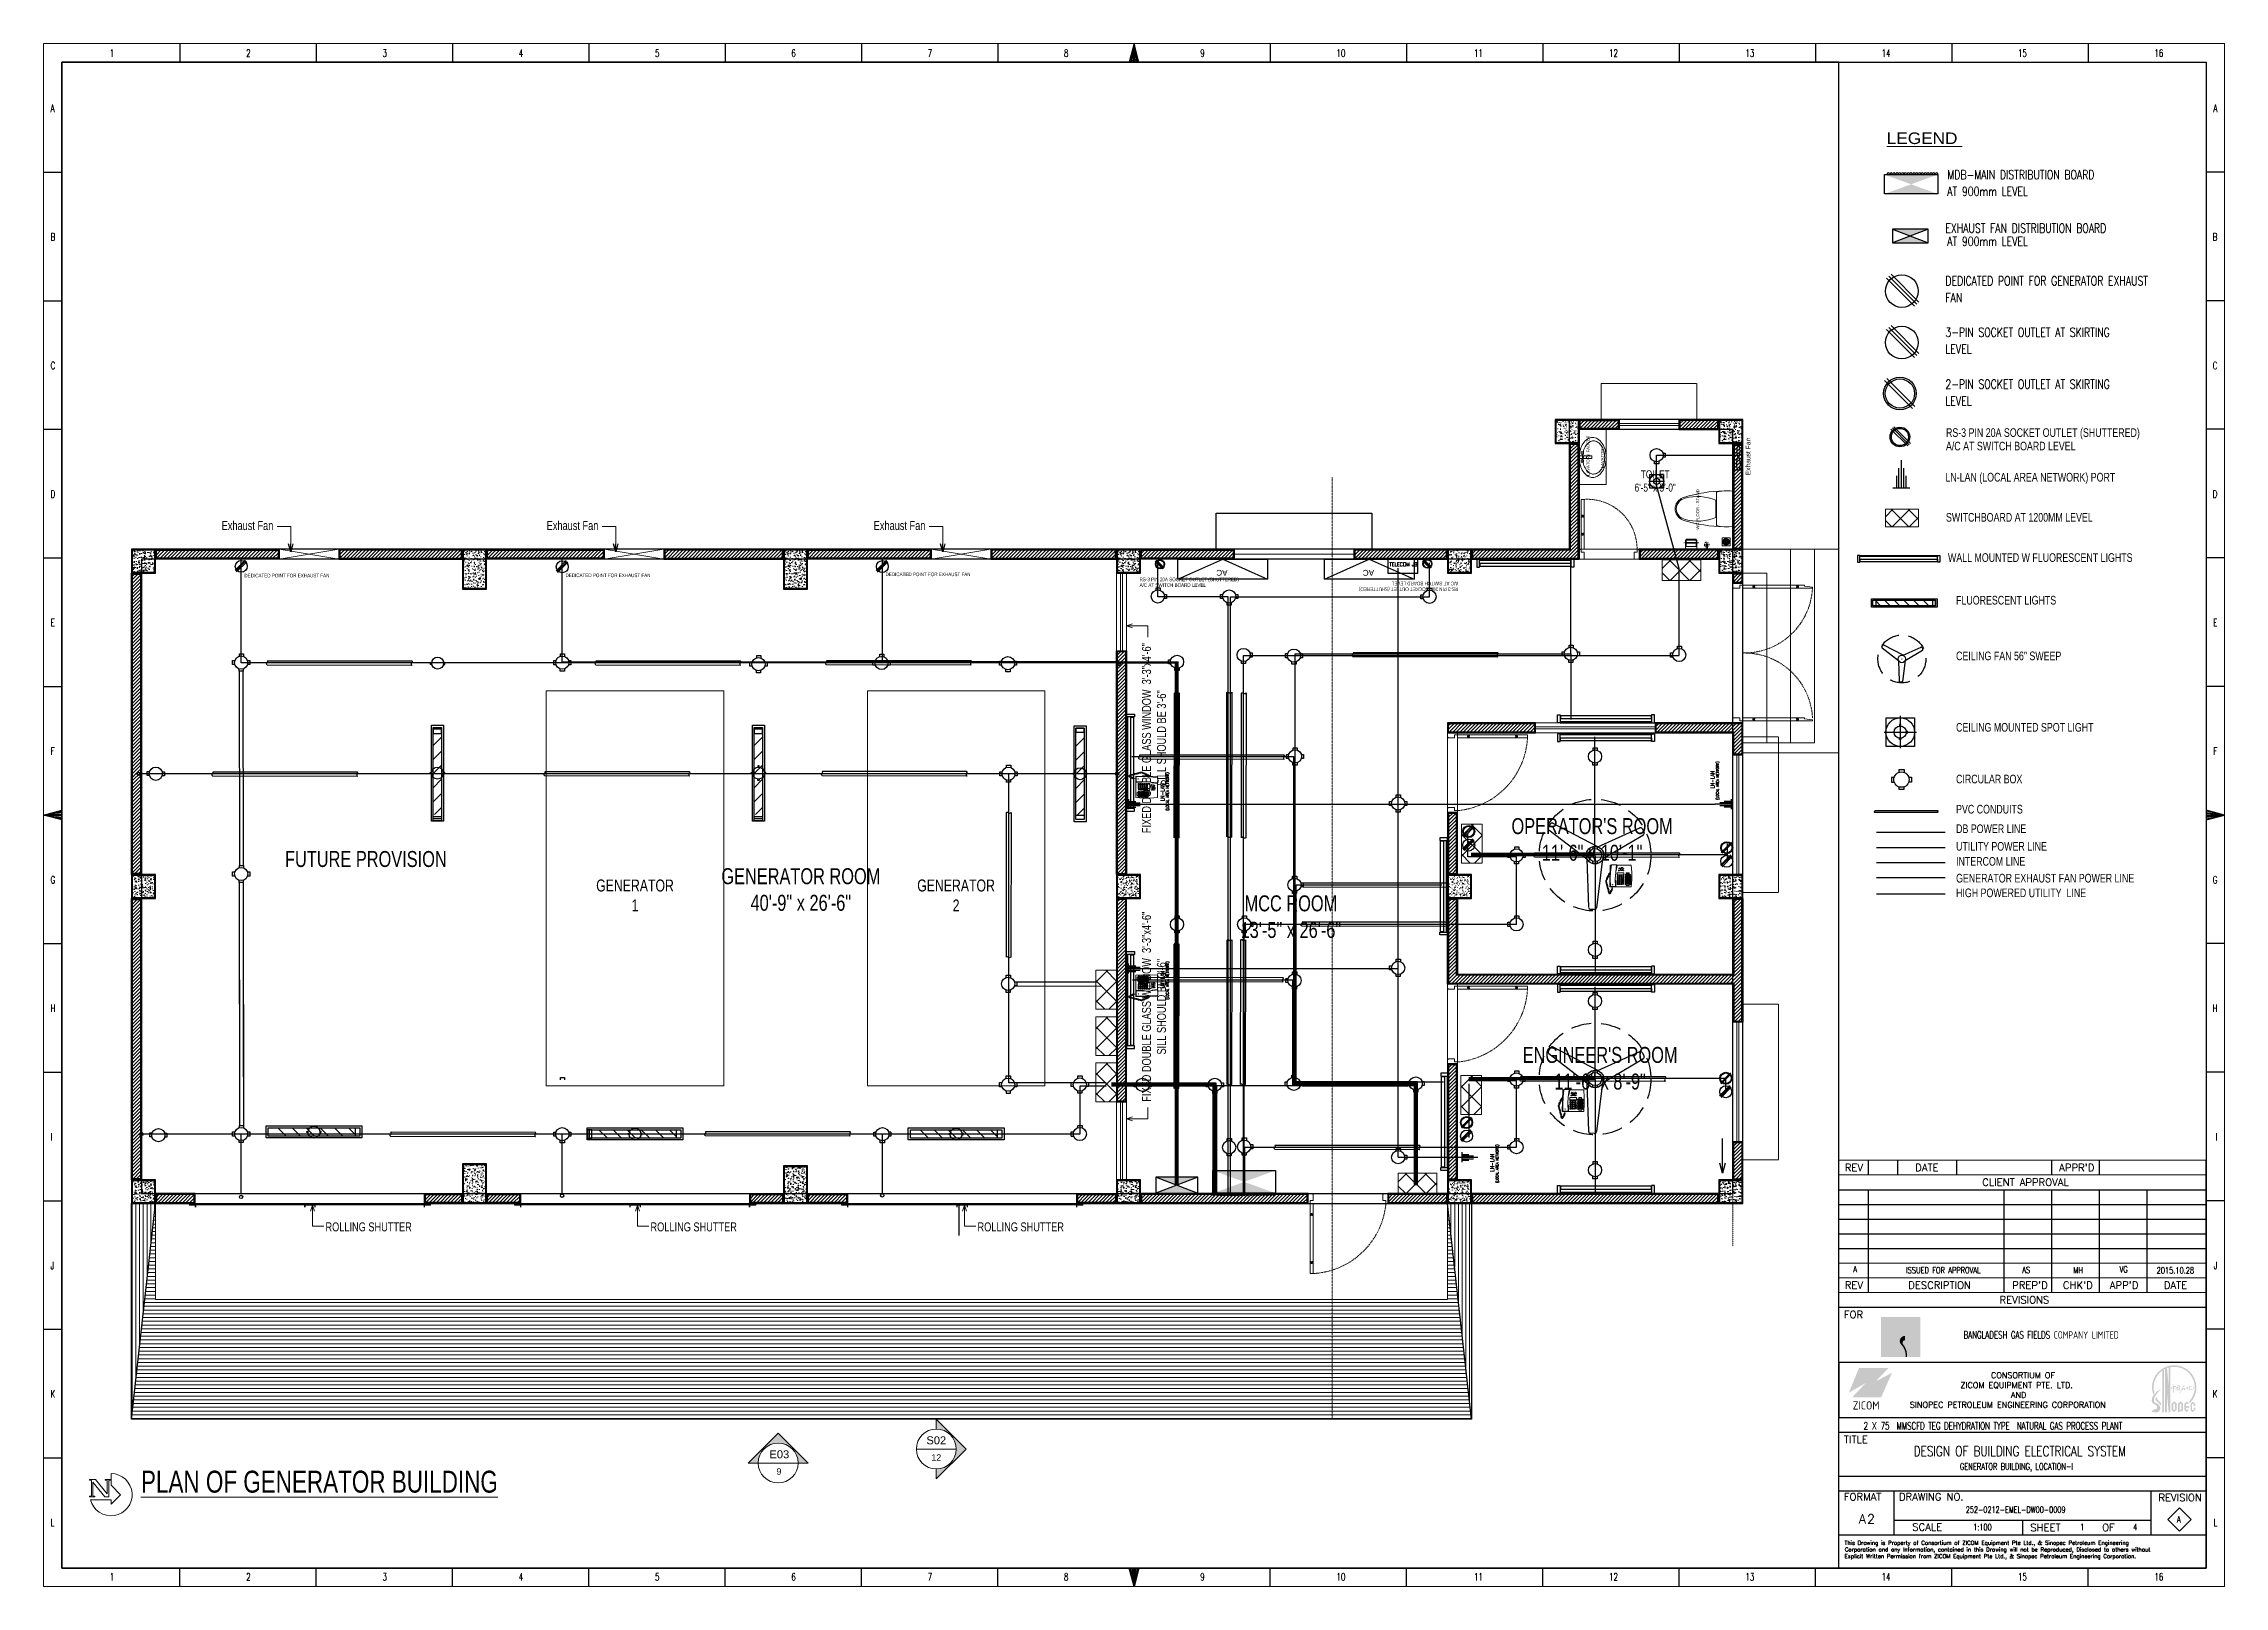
# Model space of a CAD drawing. Header units: inches. Extents: x 1078 to 5607, y 633 to 1543.
# Drawn here: x 1078 to 2171, y 751 to 1524 of the extents above; entities that cross this region are included whole.
import ezdxf
from ezdxf.enums import TextEntityAlignment as Align

# ---------------------------------------------------------------- set-up
doc = ezdxf.new("R2010")
doc.units = ezdxf.units.IN
doc.header["$MEASUREMENT"] = 0
for name, pattern in [('ACAD_ISO12W100', [21, 12, -3, 0, -3, 0, -3]), ('CENTER', [2, 1.25, -0.25, 0.25, -0.25]), ('DASH', [0.35, 0.25, -0.1]), ('DASHED', [0.75, 0.5, -0.25]), ('PHANTOMX2', [5, 2.5, -0.5, 0.5, -0.5, 0.5, -0.5])]:
    doc.linetypes.add(name, pattern=pattern)
doc.layers.get('Defpoints').update_dxf_attribs({"lineweight": 0})
for name, color, linetype in [('Cables', 7, 'Continuous'), ('COLLUM', 1, 'Continuous'), ('Exhaust Fans', 7, 'Continuous'), ('HVAC', 44, 'Continuous'), ('Layer 1', 7, 'Continuous'), ('Lights', 7, 'Continuous'), ('Panels', 1, 'Continuous'), ('Sockets', 7, 'Continuous'), ('TEG BORDER', 7, 'Continuous'), ('wall 05', 3, 'Continuous')]:
    doc.layers.add(name, color=color, linetype=linetype)
for name, color, linetype, lineweight in [('dim-8', 18, 'Continuous', 15), ('DOOR', 115, 'Continuous', 15), ('E-CF-Ceiling-Fan', 42, 'Continuous', 30), ('E-LAN', 6, 'Continuous', 30), ('E-Legend', 7, 'Continuous', 30), ('E-MDB', 1, 'Continuous', 30), ('E-WTL-Wall-Tube-Light', 7, 'Continuous', 30), ('Elevation Marker', 252, 'Continuous', 15), ('FLOORTILE', 40, 'Continuous', 9), ('Generator Upstone', 50, 'Continuous', 15), ('Glass', 142, 'Continuous', 9), ('grid', 9, 'Continuous', 13), ('HACTH', 8, 'Continuous', 9), ('I-ANNO-LEGN', 7, 'Continuous', 15), ('I-WC----EXST', 7, 'Continuous', 15), ('I-WC----N', 7, 'Continuous', 15), ('Parapet', 6, 'Continuous', 15), ('Plaster Line', 5, 'Continuous', 15), ('R_Hatch', 8, 'Continuous', 9), ('R_Marker', 4, 'Continuous', 13), ('Stair', 86, 'Continuous', 18), ('Sunshed', 5, 'Continuous', 15), ('Switchboard', 30, 'Continuous', 13), ('Text-01', 253, 'Continuous', 15), ('WINDOW', 140, 'Continuous', 9)]:
    doc.layers.add(name, color=color, linetype=linetype, lineweight=lineweight)
doc.styles.add('1', font='isocp.shx')
doc.styles.add('Arial', font='arial.ttf')
doc.styles.add('HZTXT', font='simplexs.shx', dxfattribs={"width": 0.7, "bigfont": 'hztxt.shx'})
doc.styles.get("Standard").update_dxf_attribs({"font": 'arial.ttf'})
doc.styles.add('Swiss721', font='swisscl.ttf')
doc.styles.add('TAVE1', font='ROMANS.shx', dxfattribs={"width": 0.75})
doc.styles.add('TEG BORDER', font='txt_qlt.shx', dxfattribs={"width": 0.7, "bigfont": 'hztxt.shx'})
doc.styles.add('TIMES', font='ARIALN.TTF')
doc.dimstyles.new('dim-12', dxfattribs={"dimtxt": 10, "dimasz": 3, "dimexe": 3, "dimexo": 3, "dimgap": 0.09, "dimtad": 0, "dimdec": 0, "dimzin": 3, "dimdsep": 46, "dimlunit": 4, "dimtxsty": 'Standard', "dimblk": 'OBLIQUE', "dimblk1": 'DOT', "dimblk2": 'OBLIQUE', "dimcen": 0.09, "dimaunit": 1, "dimadec": 0, "dimazin": 0, "dimtfac": 0.5, "dimtdec": 0, "dimtix": 1, "dimtmove": 1, "dimatfit": 0, "dimldrblk": 'OBLIQUE', "dimfxl": 1, "dimtvp": 1, "dimtolj": 1, "dimtzin": 0, "dimarcsym": 0})
doc.dimstyles.new('Level Mark 4', dxfattribs={"dimscale": 0, "dimtxt": 4, "dimasz": 4, "dimexe": 1, "dimexo": 2, "dimgap": 1, "dimtad": 0, "dimdec": 1, "dimzin": 1, "dimdsep": 46, "dimlunit": 4, "dimtxsty": 'Swiss721', "dimblk": 'OPEN30', "dimcen": 0, "dimclrd": 256, "dimclre": 256, "dimclrt": 7, "dimadec": 0, "dimazin": 0, "dimtm": 1e-09, "dimtfac": 1, "dimtdec": 1, "dimtofl": 0, "dimtmove": 1, "dimatfit": 3, "dimldrblk": 'OPEN30', "dimfxl": 0, "dimtolj": 2, "dimtzin": 0, "dimlwd": 9, "dimlwe": 9, "dimarcsym": 0})
pattern_1 = [(90, (-133495.433, -171591.5186), (-1.875, 3e-16), [])]
pattern_2 = [(90, (-133638.433, -171591.5186), (-1.875, 3e-16), [])]
pattern_3 = [(45, (-138306.2722, -170547.4057), (-0.8838834765, 0.8838834765), [])]

msp = doc.modelspace()

# ---------------------------------------------------------------- texts
msp.add_text('Exhaust Fan', height=2.3967, rotation=90).set_placement((1933.64, 1307.87))
at = {"color": 190, "style": 'Swiss721'}
for p in [(1178.4, 1256.71), (1339.4, 1256.82), (1499.9, 1257.32)]:
    msp.add_text('DEDICATED POINT FOR EXHAUST FAN', height=1.8137, dxfattribs=at).set_placement(p)
at = {"layer": 'dim-8', "linetype": 'Continuous', "ltscale": 10, "style": 'Swiss721'}
for s, insert, char_height, attachment_point in [('\\A1;TOILET\\P6\'-5" x 5\'-0"', (1885.88, 1305.02), 4, 5), ('\\A1;Exhaust Fan', (1179.94, 1282.65), 4.5, 5), ('\\A1;Exhaust Fan', (1342.94, 1282.65), 4.5, 5), ('\\A1;Exhaust Fan', (1506.94, 1282.65), 4.5, 5), ('\\A1;OPERATOR\'S ROOM\\P11\'-6" x 10\'-1"', (1854.23, 1125.31), 8, 5), ('\\A1;FUTURE PROVISION', (1239.3, 1115.49), 8, 5), ('\\A1;GENERATOR\\P1', (1374.28, 1097.27), 6, 5), ('\\A1;GENERATOR ROOM\\P40\'-9" x 26\'-6"', (1457.43, 1100.21), 8, 5), ('\\A1;GENERATOR\\P2', (1535.28, 1097.27), 6, 5), ('\\A1;MCC ROOM\\P13\'-5" x 26\'-6"', (1703.19, 1086.59), 8, 5), ('\\A1;ENGINEER\'S ROOM\\P11\'-6" x 8\'-9"', (1858.25, 1010.62), 8, 5), ('\\A1;ROLLING SHUTTER', (1219.04, 931.12), 4.5, 4), ('\\A1;ROLLING SHUTTER', (1382.04, 931.12), 4.5, 4), ('\\A1;ROLLING SHUTTER', (1546.04, 931.12), 4.5, 4)]:
    msp.add_mtext(s, dxfattribs=dict(at, insert=insert, char_height=char_height, attachment_point=attachment_point))
at = {"layer": 'dim-8', "linetype": 'Continuous', "ltscale": 10, "char_height": 4.5, "attachment_point": 5, "rotation": 90, "style": 'Swiss721'}
for insert in [(1634.55, 1176.15), (1634.55, 1041.5)]:
    msp.add_mtext('\\A1;FIXED DOUBLE GLASS WINDOW  3\'-3"x4\'-6"\\PSILL SHOULD BE 3\'-6"', dxfattribs=dict(at, insert=insert))
at = {"layer": 'E-LAN', "color": 0, "lineweight": 0, "style": 'TAVE1', "width": 0.75}
msp.add_text('TELECOM JB', height=1.951, dxfattribs=at).set_placement((1752.63, 1262.27))
at = {"layer": 'E-LAN', "lineweight": 0, "style": 'TAVE1', "width": 0.75}
for s, height, p in [('(LOCAL AREA NETWORK)', 1.3659, (1917.75, 1145.25)), ('LN-LAN', 1.951, (1639.74, 1144.51)), ('(LOCAL AREA NETWORK)', 1.3659, (1641.91, 1139.78)), ('LN-LAN', 1.951, (1915.58, 1150.85)), ('(LOCAL AREA NETWORK)', 1.3659, (1641.91, 1045.01)), ('LN-LAN', 1.951, (1639.74, 1050.61)), ('LN-LAN', 1.951, (1805.09, 958.81)), ('(LOCAL AREA NETWORK)', 1.3659, (1807.26, 953.21))]:
    msp.add_text(s, height=height, rotation=90, dxfattribs=at).set_placement(p)
at = {"layer": 'E-Legend', "lineweight": 0, "style": 'TIMES', "width": 1.3}
msp.add_text('%%ULEGEND ', height=5.797, dxfattribs=at).set_placement((2001.98, 1473.91))
at = {"layer": 'E-MDB', "color": 0, "lineweight": 0, "style": 'TAVE1', "width": 0.75}
for s, height, p in [('MDB-MAIN DISTRIBUTION BOARD', 4.5544, (2032.37, 1456.27)), ('AT 900mm LEVEL', 4.5544, (2032.37, 1447.88)), ('EXHAUST FAN DISTRIBUTION BOARD', 4.5544, (2031.41, 1429.46)), ('AT 900mm LEVEL', 4.5544, (2032.37, 1422.88)), ('DEDICATED POINT FOR GENERATOR EXHAUST ', 4.5544, (2031.41, 1403.07)), ('FAN', 4.554, (2031.41, 1394.67)), ('3-PIN SOCKET OUTLET AT SKIRTING', 4.5544, (2031.41, 1377.28)), ('LEVEL', 4.554, (2031.41, 1368.88)), ('2-PIN SOCKET OUTLET AT SKIRTING', 4.5544, (2031.41, 1351.28)), ('LEVEL', 4.554, (2031.41, 1342.89)), ('DESIGN OF BUILDING ELECTRICAL SYSTEM', 5.101, (2015.53, 816.18)), ('GENERATOR BUILDING, LOCATION-I', 3.2646, (2038.66, 809.42)), ('252-0212-EMEL-DW00-0009', 3.1881, (2041.62, 787.82)), ('1:100', 3.188, (2045.38, 779.07)), ('1', 3.19, (2099.04, 779.07)), ('4', 3.19, (2125.64, 779.07)), ('A', 3.19, (2147.53, 782.95))]:
    msp.add_text(s, height=height, dxfattribs=at).set_placement(p)
at = {"layer": 'Elevation Marker', "style": 'Arial'}
for tag, text, height, p in [('S02', 'De-A', 4, (1525.35, 826.18)), ('12', 'IN-201', 3.2, (1525.35, 817.16))]:
    msp.add_attdef(tag, text=text, height=height, dxfattribs=at).set_placement(p, align=Align.TOP_CENTER)
at = {"layer": 'HVAC'}
for p in [(1671.45, 1260.47), (1744.93, 1260.47)]:
    msp.add_text('AC', height=2.935, rotation=180, dxfattribs=at).set_placement(p)
at = {"layer": 'I-ANNO-LEGN', "char_height": 1.5, "rotation": 90, "style": 'Arial'}
for s, insert, width, attachment_point in [('LAVATORY FAUCET', (1852.96, 1307.58), 28.7354, 7), ('LAVATORY', (1860.19, 1311.43), 28.7354, 7), ('WC FLOOR - STAND', (1907.95, 1290.79), 20, 8)]:
    msp.add_mtext(s, dxfattribs=dict(at, insert=insert, width=width, attachment_point=attachment_point))
at = {"layer": 'Sockets', "color": 0, "style": 'Swiss721'}
for s, p in [('A/C AT SWITCH BOARD LEVEL', (2031.69, 1320.37)), ('RS-3 PIN 20A SOCKET OUTLET (SHUTTERED)', (2031.69, 1327.12)), ('LN-LAN (LOCAL AREA NETWORK) PORT', (2031.43, 1304.76)), ('SWITCHBOARD AT 1200MM LEVEL', (2031.69, 1284.64)), ('WALL MOUNTED W FLUORESCENT LIGHTS ', (2032.7, 1264.47)), ('FLUORESCENT LIGHTS ', (2036.76, 1243.11)), ('CEILING FAN 56" SWEEP', (2036.76, 1215.19)), ('CEILING MOUNTED SPOT LIGHT', (2036.76, 1179.39)), ('CIRCULAR BOX', (2036.76, 1153.47)), ('PVC CONDUITS', (2036.76, 1138.36)), ('DB POWER LINE', (2036.76, 1128.56)), ('UTILITY POWER LINE', (2036.76, 1119.75)), ('INTERCOM LINE', (2036.76, 1112.19)), ('GENERATOR EXHAUST FAN POWER LINE', (2036.76, 1103.78)), ('HIGH POWERED UTILITY  LINE', (2036.76, 1096.42))]:
    msp.add_text(s, height=4.3221, dxfattribs=at).set_placement(p)
at = {"layer": 'Sockets', "color": 3, "style": 'Swiss721'}
for s, p in [('A/C AT SWITCH BOARD LEVEL', (1627.29, 1251.95)), ('RS-3 PIN 20A SOCKET OUTLET (SHUTTERED)', (1627.29, 1254.78))]:
    msp.add_text(s, height=1.8137, dxfattribs=at).set_placement(p)
for s, p in [('RS-3 PIN 20A SOCKET OUTLET (SHUTTERED)', (1787.14, 1251.7)), ('A/C AT SWITCH BOARD LEVEL', (1787.14, 1254.53))]:
    msp.add_text(s, height=1.8137, rotation=180, dxfattribs=at).set_placement(p)
at = {"layer": 'Text-01', "insert": (1126.53, 808.94), "char_height": 10.986, "width": 187.071, "attachment_point": 1, "style": 'Swiss721'}
msp.add_mtext('{\\LPLAN OF GENERATOR BUILDING\\H0.5006x;\\l   }', dxfattribs=at)

# ---------------------------------------------------------------- blocks, each defined once
blk = doc.blocks.new('A$C5AAA0143')
at = {"layer": 'Defpoints'}
for points in [[(-39.8, 5), (-40, 5), (-40, 4.8), (-39.8, 4.8)], [(-39.8, 0.2), (-40, 0.2), (-40, 0), (-39.8, 0)], [(0, 5), (-0.2, 5), (-0.2, 4.8), (0, 4.8)], [(0, 0.2), (-0.2, 0.2), (-0.2, 0), (0, 0)]]:
    blk.add_lwpolyline(points, close=True, dxfattribs=at)
at = {"layer": 'DOOR'}
for points in [[(-1.7, 10), (-2, 10), (-2, 11), (-2.5, 11), (-2.5, 5), (-1, 5), (-1, 11), (-1.5, 11), (-1.5, 10), (-1.7, 10), (-1.5, 10), (-1.5, 11), (-1, 11), (-1, 34), (-1.5, 34), (-1.5, 35), (-2, 35), (-2, 34), (-2.5, 34), (-2.5, 11), (-2.5, 40), (-1, 40), (-1, 34)], [(-39, 5), (-39, 3.5), (-37.5, 3.5), (-37.5, 0.2), (-37.8, 0.2), (-37.8, 0), (-39.8, 0), (-39.8, 0.2), (-40, 0.2), (-40, 4.8), (-39.8, 4.8), (-39.8, 5), (-39, 5)], [(-1, 5), (-1, 3.5), (-2.5, 3.5), (-2.5, 0.2), (-2.2, 0.2), (-2.2, 0), (-0.2, 0), (-0.2, 0.2), (0, 0.2), (0, 4.8), (-0.2, 4.8), (-0.2, 5), (-1, 5)]]:
    blk.add_lwpolyline(points, dxfattribs=at)
at = {"layer": 'DOOR', "linetype": 'DASHED', "lineweight": 0}
blk.add_arc((-0.5, 1.4), 38.7, 92.9729, 174.603, dxfattribs=at)
at = {"layer": 'HACTH', "lineweight": 0, "ltscale": 10}
for p, q in [((-1.5, 5), (-39, 5)), ((-2.2, 0), (-37.8, 0))]:
    blk.add_line(p, q, dxfattribs=at)
blk = doc.blocks.new('A$C0AFB10A6')
at = {"layer": 'Defpoints'}
for points in [[(0.2, 72), (0.2, 71.8), (0, 71.8), (0, 72)], [(5, 72), (5, 71.8), (4.8, 71.8), (4.8, 72)], [(0.2, 2), (0.2, 2.2), (0, 2.2), (0, 2)], [(5, 2), (5, 2.2), (4.8, 2.2), (4.8, 2)]]:
    blk.add_lwpolyline(points, close=True, dxfattribs=at)
at = {"layer": 'DOOR'}
for points in [[(5, 71), (3.5, 71), (3.5, 69.5), (0.2, 69.5), (0.2, 69.8), (0, 69.8), (0, 71.8), (0.2, 71.8), (0.2, 72), (4.8, 72), (4.8, 71.8), (5, 71.8), (5, 71)], [(10, 70.2), (10, 70), (11, 70), (11, 69.5), (5, 69.5), (5, 71), (11, 71), (11, 70.5), (10, 70.5), (10, 70.2), (10, 70.5), (11, 70.5), (11, 71), (32, 71), (32, 70.5), (33, 70.5), (33, 70), (32, 70), (32, 69.5), (11, 69.5), (40, 69.5), (40, 70), (36, 70.5), (36, 71), (32, 71)], [(5, 3), (3.5, 3), (3.5, 4.5), (0.2, 4.5), (0.2, 4.2), (0, 4.2), (0, 2.2), (0.2, 2.2), (0.2, 2), (4.8, 2), (4.8, 2.2), (5, 2.2), (5, 3)], [(10, 3.7), (10, 3.5), (11, 3.5), (11, 3), (5, 3), (5, 4.5), (11, 4.5), (11, 4), (10, 4), (10, 3.7), (10, 4), (11, 4), (11, 4.5), (32, 4.5), (32, 4), (33, 4), (33, 3.5), (32, 3.5), (32, 3), (11, 3), (40, 3), (40, 3.5), (36, 4), (36, 4.5), (32, 4.5)]]:
    blk.add_lwpolyline(points, dxfattribs=at)
at = {"layer": 'DOOR', "linetype": 'DASHED', "lineweight": 0}
for centre, start, end in [((5.8, 71.2), 268.6039, 357.1539), ((5.8, 2.8), 2.8461, 91.3961)]:
    blk.add_arc(centre, 34.2, start, end, dxfattribs=at)
at = {"layer": 'HACTH', "lineweight": 0, "ltscale": 10}
for p, q in [((0, 3), (0, 69.8)), ((5, 3), (5, 71))]:
    blk.add_line(p, q, dxfattribs=at)
blk = doc.blocks.new('*U7')
h = blk.add_hatch(color=252)
h.dxf.hatch_style = 1
h.paths.add_polyline_path([(500, 0), (750, 0), (0, 750), (-750, 0), (-500, 0, -0.414214), (0, 500, -0.414214)])
at = {"color": 6}
for p, q in [((0, 750), (-750, 0)), ((750, 0), (0, 750)), ((750, 0), (500, 0)), ((-500, 0), (-750, 0))]:
    blk.add_line(p, q, dxfattribs=at)
at = {"linetype": 'ByBlock', "lineweight": -2}
blk.add_line((-500, 0), (500, 0), dxfattribs=at)
blk.add_circle((0, 0), 500)
at = {"color": 3, "style": 'Arial'}
blk.add_attdef('S01', text='', height=200, dxfattribs=at).set_placement((0, 319), align=Align.TOP_CENTER)
at = {"color": 6, "style": 'Arial'}
blk.add_attdef('IN-201', text='', height=160, dxfattribs=at).set_placement((0, -133), align=Align.TOP_CENTER)
blk = doc.blocks.new('_Dot')
at = {"color": 0, "linetype": 'ByBlock', "lineweight": -2}
blk.add_line((-0.5, 0), (-1, 0), dxfattribs=at)
at = {"color": 0, "linetype": 'ByBlock', "const_width": 0.5}
blk.add_lwpolyline([(-0.25, 0, 1), (0.25, 0, 1)], format="xyb", close=True, dxfattribs=at)
blk = doc.blocks.new('_OBLIQUE')
at = {"color": 0, "linetype": 'ByBlock'}
blk.add_line((-0.5, -0.5), (0.5, 0.5), dxfattribs=at)
blk = doc.blocks.new('HANDWASH-02-PLAN')
at = {"layer": 'I-WC----N', "color": 2}
for points in [[(5, 0, 0.068513), (104, 14, 0.080648), (182, 50, 0.107051), (242, 112, 0.160603), (255, 169, 0.138041), (238, 230, 0.107051), (182, 289, 0.080648), (104, 325, 0.068513), (5, 339, 0.068513), (-94, 325, 0.080648), (-172, 289, 0.107051), (-228, 230, 0.138041), (-245, 169, 0.138041), (-228, 108, 0.107051), (-172, 50, 0.080648), (-94, 14, 0.068513)], [(5, 42, 0.067522), (88, 53, 0.079863), (152, 82, 0.107115), (202, 134, 0.162551), (213, 180, 0.139778), (199, 230, 0.107115), (152, 278, 0.079863), (88, 307, 0.067522), (5, 319, 0.067522), (-78, 307, 0.079863), (-142, 278, 0.107115), (-188, 230, 0.139778), (-203, 180, 0.139778), (-188, 130, 0.107115), (-142, 82, 0.079863), (-78, 53, 0.067522)]]:
    blk.add_lwpolyline(points, format="xyb", close=True, dxfattribs=at)
blk.add_circle((0, 72), 20, dxfattribs=at)
blk = doc.blocks.new('A$C01EB0BB3')
at = {"layer": 'I-WC----N', "color": 250, "ltscale": 0.5}
for points in [[(8.4, 2.1), (8.4, 0.9), (7.2, 0.9), (7.2, 2.1)], [(9.1, 6.4), (9.1, 0), (10.5, 0), (10.5, 6.4)], [(11.2, 2.1), (11.2, 0.9), (12.4, 0.9), (12.4, 2.1)]]:
    blk.add_lwpolyline(points, close=True, dxfattribs=at)
at = {"layer": 'I-WC----N', "color": 2, "xscale": 0.03999999999359716, "yscale": 0.03999999999359716, "zscale": 0.03999999999359716}
blk.add_blockref('HANDWASH-02-PLAN', (9.8, 0), dxfattribs=at)
blk = doc.blocks.new('$plan$00000388')
for p, q in [((-212, 108), (-212, -108)), ((-202, -210), (-202, 210)), ((0, -221), (0, 221))]:
    blk.add_line(p, q)
blk.add_lwpolyline([(-202, -210), (-152, -221), (-102, -226), (-50, -226), (0, -221)])
for centre, radius, start, end in [((-595, 0), 129, 159.5476, 200.4524), ((-562, -12), 164, 107.2477, 159.5476), ((-580, 0), 129, 136.8543, 223.1457), ((-556, -23), 163, 104.7786, 136.8543), ((-71, -1597), 1823, 91.2224, 107.2477), ((-443, -448), 602, 67.3737, 104.7786), ((-76, -236), 463, 97.7399, 105.822), ((-76, -236), 463, 80.5377, 97.7399), ((-562, 12), 164, 200.4524, 252.7523), ((-556, 23), 163, 223.1457, 255.2214), ((-71, 1597), 1823, 252.7523, 268.7776), ((-443, 448), 602, 255.2214, 292.6263)]:
    blk.add_arc(centre, radius, start, end)
blk = doc.blocks.new('typical king$0$5767 PAPER HOLDER')
at = {"color": 0, "linetype": 'CENTER', "lineweight": -2, "ltscale": 0.5}
blk.add_line((80, 98), (80, -92), dxfattribs=at)
at = {"color": 0, "linetype": 'DASHED', "lineweight": -2, "ltscale": 10, "flags": 128}
for points in [[(5, 52), (0, 52), (0, -52), (5, -52)], [(97, 72), (5, 72), (5, -72), (100, -72)]]:
    blk.add_lwpolyline(points, dxfattribs=at)
at = {"color": 0, "linetype": 'DASHED', "lineweight": -2, "ltscale": 10}
blk.add_lwpolyline([(100, -62), (35, -62), (35, 62), (97, 62)], dxfattribs=at)
blk.add_lwpolyline([(75, -72), (85, -72), (85, 72), (75, 72)], close=True, dxfattribs=at)
at = {"color": 0, "linetype": 'ByBlock', "lineweight": -2, "flags": 128}
blk.add_lwpolyline([(100, -72), (115, -72), (115, 72), (100, 72)], dxfattribs=at)
at = {"color": 0, "linetype": 'ByBlock', "lineweight": -2}
blk.add_lwpolyline([(100, 62), (125, 62), (125, -62), (100, -62)], dxfattribs=at)
blk = doc.blocks.new('floor drain 01')
at = {"color": 0}
blk.add_lwpolyline([(-10, -10), (90, -10), (90, 90), (-10, 90)], close=True, dxfattribs=at)
for points in [[(2, 47, 0.191053), (7, 42, 0.194336), (16, 42, -0.272606), (25, 41, 1.040732), (27, 44, 0.091346), (26, 45, 0.160783), (17, 46, -0.323658), (9, 51, 0.91079)], [(6, 23, 0.191053), (12, 23, 0.194336), (19, 28, -0.272606), (27, 32, 1.040732), (27, 36, 0.091346), (26, 36, 0.160783), (18, 32, -0.323658), (9, 31, 0.91079)], [(14, 68, 0.191053), (15, 61, 0.194336), (22, 56, -0.272606), (29, 50, 1.040732), (32, 51, 0.091346), (32, 53, 0.160783), (25, 59, -0.323658), (22, 67, 0.91079)], [(22, 6, 0.191053), (28, 10, 0.194336), (31, 18, -0.272606), (34, 26, 1.040732), (32, 29, 0.091346), (31, 28, 0.160783), (27, 20, -0.323658), (20, 14, 0.91079)], [(35, 78, 0.191053), (32, 72, 0.194336), (35, 63, -0.272606), (37, 55, 1.040732), (40, 53, 0.091346), (41, 55, 0.160783), (39, 64, -0.323658), (41, 72, 0.91079)], [(45, 2, 0.191053), (48, 8, 0.194336), (45, 17, -0.272606), (43, 25, 1.040732), (40, 27, 0.091346), (39, 25, 0.160783), (41, 16, -0.323658), (39, 8, 0.91079)], [(58, 74, 0.191053), (52, 70, 0.194336), (49, 62, -0.272606), (46, 54, 1.040732), (48, 51, 0.091346), (49, 52, 0.160783), (53, 60, -0.323658), (60, 66, 0.91079)], [(66, 12, 0.191053), (65, 19, 0.194336), (58, 24, -0.272606), (51, 30, 1.040732), (48, 29, 0.091346), (48, 27, 0.160783), (55, 21, -0.323658), (58, 13, 0.91079)], [(74, 57, 0.191053), (68, 57, 0.194336), (61, 52, -0.272606), (53, 48, 1.040732), (53, 44, 0.091346), (54, 44, 0.160783), (62, 48, -0.323658), (71, 49, 0.91079)], [(78, 33, 0.191053), (73, 38, 0.194336), (64, 38, -0.272606), (55, 39, 1.040732), (53, 36, 0.091346), (54, 35, 0.160783), (63, 34, -0.323658), (71, 29, 0.91079)]]:
    blk.add_lwpolyline(points, format="xyb", close=True, dxfattribs=at)
for centre, radius in [((40, 40), 41.7), ((32, 45), 1.83), ((33, 34), 1.83), ((42, 49), 1.83), ((43, 31), 1.83), ((50, 41), 1.83)]:
    blk.add_circle(centre, radius, dxfattribs=at)
blk = doc.blocks.new('h')
at = {"layer": 'I-WC----N', "color": 252, "linetype": 'CENTER', "ltscale": 0.2}
for p, q in [((544281, -25820), (544314, -25820)), ((544297, -25837), (544297, -25801))]:
    blk.add_line(p, q, dxfattribs=at)
at = {"layer": 'I-WC----N'}
blk.add_lwpolyline([(544273, -25760), (544321, -25760), (544321, -25765), (544273, -25765)], close=True, dxfattribs=at)
blk.add_lwpolyline([(544289, -25814), (544289, -25765), (544305, -25765), (544305, -25814)], dxfattribs=at)
at = {"layer": 'I-WC----N', "linetype": 'DASH', "ltscale": 5}
blk.add_circle((544297, -25820), 30, dxfattribs=at)
at = {"layer": 'I-WC----N'}
for radius in [10, 5]:
    blk.add_circle((544297, -25820), radius, dxfattribs=at)
blk = doc.blocks.new('_Open30')
at = {"color": 0, "linetype": 'ByBlock', "lineweight": -2}
for p, q in [((-1, 0.27), (0, 0)), ((0, 0), (-1, -0.27)), ((0, 0), (-1, 0))]:
    blk.add_line(p, q, dxfattribs=at)
blk = doc.blocks.new('CF')
for p, q in [((-23.8, 14.2), (-22.8, 15.9)), ((-4.1, -2.1), (-23.5, 12.8)), ((1.4, 4.3), (-21.4, 16.2)), ((1.4, 4.3), (22.9, 14)), ((24.1, 13.5), (25, 11.7)), ((3.9, -1.9), (24.7, 10.4)), ((-4.1, -2.1), (-3.3, -26.6)), ((3.9, -1.9), (0.7, -26.8)), ((-0.4, -27.8), (-2.4, -27.7))]:
    blk.add_line(p, q)
for radius in [4.48, 0.0888]:
    blk.add_circle((0, 0), radius)
for centre, radius, start, end in [((-23, 13.7), 0.996, 147.1351, 237.1351), ((-21.9, 15.4), 0.996, 57.1351, 147.1351), ((23.2, 13), 0.996, 27.1351, 117.1351), ((24.1, 11.3), 1.03, 299.2548, 26.4357), ((-2.3, -26.7), 0.996, 177.1351, 267.1351), ((-0.3, -26.8), 0.996, 267.1351, 357.1351)]:
    blk.add_arc(centre, radius, start, end)
blk = doc.blocks.new('SINOPEC LOGO')
at = {"layer": 'TEG BORDER'}
h = blk.add_hatch(color=1, dxfattribs=at)
h.dxf.hatch_style = 1
h.paths.add_polyline_path([(-5, -2.39), (-5.23, -2.92, 0.099423), (-3.62, -4.67), (-3.59, -4.11, -0.100238)])
edge = h.paths.add_edge_path()
edge.add_spline(control_points=[(-3.04, 4.96), (-3.04, 4.96), (-3.03, 4.97), (-3.03, 4.97)], knot_values=[0.518447, 0.518447, 0.518447, 0.518447, 0.528849, 0.528849, 0.528849, 0.528849], degree=3, periodic=0)
edge.add_spline(control_points=[(-2.81, 5.1), (-2.89, 5.05), (-2.96, 5.02), (-3.03, 4.97)], knot_values=[0.528849, 0.528849, 0.528849, 0.528849, 0.666667, 0.666667, 0.666667, 0.666667], degree=3, periodic=0)
edge.add_arc((-0.06, 0.23), 5.59, 114.35674, 122.02967, ccw=False)
edge.add_spline(control_points=[(-2.38, 5.32), (-2.34, 5.34), (-2.29, 5.36), (-2.25, 5.38)], knot_values=[0.181722, 0.181722, 0.181722, 0.181722, 0.220586, 0.220586, 0.220586, 0.220586], degree=3, periodic=0)
edge.add_spline(control_points=[(-2.25, 5.38), (-2.22, 5.39), (-2.19, 5.4), (-2.17, 5.41)], knot_values=[0.220586, 0.220586, 0.220586, 0.220586, 0.243846, 0.243846, 0.243846, 0.243846], degree=3, periodic=0)
edge.add_spline(control_points=[(-2.17, 5.41), (-2.15, 5.42), (-2.14, 5.42), (-2.12, 5.43)], knot_values=[0.243846, 0.243846, 0.243846, 0.243846, 0.256407, 0.256407, 0.256407, 0.256407], degree=3, periodic=0)
edge.add_arc((-0.06, 0.23), 5.59, 104.13884, 111.73074, ccw=False)
edge.add_spline(control_points=[(-1.42, 5.66), (-1.38, 5.67), (-1.33, 5.68), (-1.28, 5.69)], knot_values=[0.608101, 0.608101, 0.608101, 0.608101, 0.651061, 0.651061, 0.651061, 0.651061], degree=3, periodic=0)
edge.add_spline(control_points=[(-1.28, 5.69), (-1.24, 5.7), (-1.21, 5.71), (-1.17, 5.71)], knot_values=[0.651061, 0.651061, 0.651061, 0.651061, 0.681752, 0.681752, 0.681752, 0.681752], degree=3, periodic=0)
edge.add_arc((-0.06, 0.23), 5.59, -44.52704, 101.50969, ccw=False)
edge.add_line((3.93, -3.69), (4.24, -4.02))
edge.add_arc((-0.06, 0.21), 6.04, 315.50355, 558.62016)
edge.add_line((-5.78, -1.71), (-5.46, -1.23))
edge.add_arc((-0.06, 0.23), 5.59, 122.25108, 195.11092, ccw=False)
h = blk.add_hatch(color=5, dxfattribs=at)
h.dxf.hatch_style = 1
edge = h.paths.add_edge_path()
edge.add_spline(control_points=[(-5.31, -2.27), (-5.2, -2.08), (-5.09, -1.9), (-4.97, -1.73)], knot_values=[0.371345, 0.371345, 0.371345, 0.371345, 0.382142, 0.382142, 0.382142, 0.382142], degree=3, periodic=0)
edge.add_spline(control_points=[(-4.97, -1.73), (-4.8, -1.5), (-4.63, -1.27), (-4.43, -1.06)], knot_values=[0.382142, 0.382142, 0.382142, 0.382142, 0.396572, 0.396572, 0.396572, 0.396572], degree=3, periodic=0)
edge.add_spline(control_points=[(-4.43, -1.06), (-4.3, -0.91), (-4.15, -0.77), (-3.99, -0.65)], knot_values=[0.396572, 0.396572, 0.396572, 0.396572, 0.406779, 0.406779, 0.406779, 0.406779], degree=3, periodic=0)
edge.add_spline(control_points=[(-3.99, -0.65), (-3.88, -0.58), (-3.76, -0.51), (-3.65, -0.44)], knot_values=[0.406779, 0.406779, 0.406779, 0.406779, 0.413478, 0.413478, 0.413478, 0.413478], degree=3, periodic=0)
edge.add_spline(control_points=[(-3.65, -0.44), (-3.65, -0.44), (-3.64, -0.43), (-3.64, -0.43)], knot_values=[0.413478, 0.413478, 0.413478, 0.413478, 0.413739, 0.413739, 0.413739, 0.413739], degree=3, periodic=0)
edge.add_spline(control_points=[(-3.64, -0.43), (-3.61, -0.4), (-3.77, -0.44), (-3.83, -0.45)], knot_values=[0.413739, 0.413739, 0.413739, 0.413739, 0.416897, 0.416897, 0.416897, 0.416897], degree=3, periodic=0)
edge.add_spline(control_points=[(-3.83, -0.45), (-3.97, -0.49), (-4.12, -0.52), (-4.25, -0.59)], knot_values=[0.416897, 0.416897, 0.416897, 0.416897, 0.424496, 0.424496, 0.424496, 0.424496], degree=3, periodic=0)
edge.add_spline(control_points=[(-4.25, -0.59), (-4.46, -0.69), (-4.63, -0.82), (-4.81, -0.96)], knot_values=[0.424496, 0.424496, 0.424496, 0.424496, 0.435746, 0.435746, 0.435746, 0.435746], degree=3, periodic=0)
edge.add_spline(control_points=[(-4.81, -0.96), (-5.03, -1.16), (-5.24, -1.35), (-5.43, -1.58)], knot_values=[0.435746, 0.435746, 0.435746, 0.435746, 0.450513, 0.450513, 0.450513, 0.450513], degree=3, periodic=0)
edge.add_spline(control_points=[(-5.43, -1.58), (-5.59, -1.76), (-5.72, -1.95), (-5.84, -2.17)], knot_values=[0.450513, 0.450513, 0.450513, 0.450513, 0.462599, 0.462599, 0.462599, 0.462599], degree=3, periodic=0)
edge.add_spline(control_points=[(-5.84, -2.17), (-5.95, -2.36), (-6.02, -2.56), (-6.08, -2.77)], knot_values=[0.462599, 0.462599, 0.462599, 0.462599, 0.473591, 0.473591, 0.473591, 0.473591], degree=3, periodic=0)
edge.add_spline(control_points=[(-6.08, -2.77), (-6.12, -2.91), (-6.14, -3.06), (-6.15, -3.2)], knot_values=[0.473591, 0.473591, 0.473591, 0.473591, 0.480902, 0.480902, 0.480902, 0.480902], degree=3, periodic=0)
edge.add_spline(control_points=[(-6.15, -3.2), (-6.16, -3.38), (-6.15, -3.56), (-6.11, -3.73)], knot_values=[0.480902, 0.480902, 0.480902, 0.480902, 0.489947, 0.489947, 0.489947, 0.489947], degree=3, periodic=0)
edge.add_spline(control_points=[(-6.11, -3.73), (-6.08, -3.83), (-6.05, -3.91), (-5.98, -3.99)], knot_values=[0.489947, 0.489947, 0.489947, 0.489947, 0.494785, 0.494785, 0.494785, 0.494785], degree=3, periodic=0)
edge.add_spline(control_points=[(-5.98, -3.99), (-5.91, -4.08), (-5.84, -4.14), (-5.75, -4.2)], knot_values=[0.494785, 0.494785, 0.494785, 0.494785, 0.5, 0.5, 0.5, 0.5], degree=3, periodic=0)
edge.add_spline(control_points=[(-5.75, -4.2), (-5.64, -4.26), (-5.52, -4.33), (-5.41, -4.39)], knot_values=[0.5, 0.5, 0.5, 0.5, 0.551101, 0.551101, 0.551101, 0.551101], degree=3, periodic=0)
edge.add_spline(control_points=[(-5.41, -4.39), (-5.28, -4.47), (-5.16, -4.55), (-5.03, -4.62)], knot_values=[0.551101, 0.551101, 0.551101, 0.551101, 0.609581, 0.609581, 0.609581, 0.609581], degree=3, periodic=0)
edge.add_spline(control_points=[(-5.03, -4.62), (-4.92, -4.69), (-4.83, -4.79), (-4.77, -4.91)], knot_values=[0.609581, 0.609581, 0.609581, 0.609581, 0.65984, 0.65984, 0.65984, 0.65984], degree=3, periodic=0)
edge.add_spline(control_points=[(-4.77, -4.91), (-4.75, -4.94), (-4.75, -4.98), (-4.74, -5.02)], knot_values=[0.65984, 0.65984, 0.65984, 0.65984, 0.674235, 0.674235, 0.674235, 0.674235], degree=3, periodic=0)
edge.add_spline(control_points=[(-4.74, -5.02), (-4.73, -5.12), (-4.71, -5.23), (-4.72, -5.34)], knot_values=[0.674235, 0.674235, 0.674235, 0.674235, 0.716277, 0.716277, 0.716277, 0.716277], degree=3, periodic=0)
edge.add_spline(control_points=[(-4.72, -5.34), (-4.72, -5.43), (-4.78, -5.52), (-4.85, -5.6)], knot_values=[0.716277, 0.716277, 0.716277, 0.716277, 0.754274, 0.754274, 0.754274, 0.754274], degree=3, periodic=0)
edge.add_spline(control_points=[(-4.85, -5.6), (-4.93, -5.68), (-5.01, -5.74), (-5.11, -5.76)], knot_values=[0.754274, 0.754274, 0.754274, 0.754274, 0.793996, 0.793996, 0.793996, 0.793996], degree=3, periodic=0)
edge.add_spline(control_points=[(-5.11, -5.76), (-5.17, -5.76), (-5.23, -5.76), (-5.29, -5.76)], knot_values=[0.793996, 0.793996, 0.793996, 0.793996, 0.817301, 0.817301, 0.817301, 0.817301], degree=3, periodic=0)
edge.add_spline(control_points=[(-5.29, -5.76), (-5.37, -5.77), (-5.45, -5.75), (-5.54, -5.76)], knot_values=[0.817301, 0.817301, 0.817301, 0.817301, 0.849908, 0.849908, 0.849908, 0.849908], degree=3, periodic=0)
edge.add_spline(control_points=[(-5.54, -5.76), (-5.54, -5.76), (-5.55, -5.76), (-5.55, -5.76)], knot_values=[0.849908, 0.849908, 0.849908, 0.849908, 0.852511, 0.852511, 0.852511, 0.852511], degree=3, periodic=0)
edge.add_spline(control_points=[(-5.55, -5.76), (-5.83, -6.02), (-6.11, -6.27), (-6.39, -6.52)], knot_values=[0.852511, 0.852511, 0.852511, 0.852511, 0.999992, 0.999992, 0.999992, 0.999992], degree=3, periodic=0)
edge.add_spline(control_points=[(-6.39, -6.52), (-5.74, -6.52), (-5.08, -6.53), (-4.42, -6.53)], knot_values=[0.000011, 0.000011, 0.000011, 0.000011, 0.282273, 0.282273, 0.282273, 0.282273], degree=3, periodic=0)
edge.add_spline(control_points=[(-4.42, -6.53), (-4.36, -6.47), (-4.3, -6.4), (-4.24, -6.33)], knot_values=[0.282273, 0.282273, 0.282273, 0.282273, 0.286842, 0.286842, 0.286842, 0.286842], degree=3, periodic=0)
edge.add_spline(control_points=[(-4.24, -6.33), (-4.16, -6.25), (-4.09, -6.16), (-4.03, -6.07)], knot_values=[0.286842, 0.286842, 0.286842, 0.286842, 0.292521, 0.292521, 0.292521, 0.292521], degree=3, periodic=0)
edge.add_spline(control_points=[(-4.03, -6.07), (-3.99, -6), (-3.96, -5.93), (-3.92, -5.85)], knot_values=[0.292521, 0.292521, 0.292521, 0.292521, 0.296552, 0.296552, 0.296552, 0.296552], degree=3, periodic=0)
edge.add_spline(control_points=[(-3.92, -5.85), (-3.9, -5.8), (-3.88, -5.75), (-3.86, -5.69)], knot_values=[0.296552, 0.296552, 0.296552, 0.296552, 0.299454, 0.299454, 0.299454, 0.299454], degree=3, periodic=0)
edge.add_spline(control_points=[(-3.86, -5.69), (-3.84, -5.61), (-3.84, -5.53), (-3.84, -5.45)], knot_values=[0.299454, 0.299454, 0.299454, 0.299454, 0.303521, 0.303521, 0.303521, 0.303521], degree=3, periodic=0)
edge.add_spline(control_points=[(-3.84, -5.45), (-3.85, -5.35), (-3.86, -5.26), (-3.89, -5.16)], knot_values=[0.303521, 0.303521, 0.303521, 0.303521, 0.308536, 0.308536, 0.308536, 0.308536], degree=3, periodic=0)
edge.add_spline(control_points=[(-3.89, -5.16), (-3.92, -5.06), (-3.96, -4.98), (-4.01, -4.89)], knot_values=[0.308536, 0.308536, 0.308536, 0.308536, 0.313509, 0.313509, 0.313509, 0.313509], degree=3, periodic=0)
edge.add_spline(control_points=[(-4.01, -4.89), (-4.08, -4.78), (-4.15, -4.68), (-4.23, -4.58)], knot_values=[0.313509, 0.313509, 0.313509, 0.313509, 0.319885, 0.319885, 0.319885, 0.319885], degree=3, periodic=0)
edge.add_spline(control_points=[(-4.23, -4.58), (-4.35, -4.43), (-4.48, -4.28), (-4.65, -4.21)], knot_values=[0.319885, 0.319885, 0.319885, 0.319885, 0.329467, 0.329467, 0.329467, 0.329467], degree=3, periodic=0)
edge.add_spline(control_points=[(-4.65, -4.21), (-4.78, -4.15), (-4.92, -4.11), (-5.05, -4.05)], knot_values=[0.329467, 0.329467, 0.329467, 0.329467, 0.336554, 0.336554, 0.336554, 0.336554], degree=3, periodic=0)
edge.add_spline(control_points=[(-5.05, -4.05), (-5.14, -4.02), (-5.23, -3.98), (-5.31, -3.95)], knot_values=[0.336554, 0.336554, 0.336554, 0.336554, 0.341408, 0.341408, 0.341408, 0.341408], degree=3, periodic=0)
edge.add_spline(control_points=[(-5.31, -3.95), (-5.36, -3.93), (-5.4, -3.88), (-5.43, -3.83)], knot_values=[0.341408, 0.341408, 0.341408, 0.341408, 0.34417, 0.34417, 0.34417, 0.34417], degree=3, periodic=0)
edge.add_spline(control_points=[(-5.43, -3.83), (-5.47, -3.77), (-5.49, -3.7), (-5.5, -3.63)], knot_values=[0.34417, 0.34417, 0.34417, 0.34417, 0.347829, 0.347829, 0.347829, 0.347829], degree=3, periodic=0)
edge.add_spline(control_points=[(-5.5, -3.63), (-5.52, -3.53), (-5.53, -3.44), (-5.54, -3.34)], knot_values=[0.347829, 0.347829, 0.347829, 0.347829, 0.352673, 0.352673, 0.352673, 0.352673], degree=3, periodic=0)
edge.add_spline(control_points=[(-5.54, -3.34), (-5.54, -3.24), (-5.54, -3.13), (-5.53, -3.03)], knot_values=[0.352673, 0.352673, 0.352673, 0.352673, 0.357934, 0.357934, 0.357934, 0.357934], degree=3, periodic=0)
edge.add_spline(control_points=[(-5.53, -3.03), (-5.52, -2.92), (-5.51, -2.82), (-5.48, -2.71)], knot_values=[0.357934, 0.357934, 0.357934, 0.357934, 0.363394, 0.363394, 0.363394, 0.363394], degree=3, periodic=0)
edge.add_spline(control_points=[(-5.48, -2.71), (-5.45, -2.56), (-5.38, -2.41), (-5.31, -2.27)], knot_values=[0.363394, 0.363394, 0.363394, 0.363394, 0.371345, 0.371345, 0.371345, 0.371345], degree=3, periodic=0)
edge = h.paths.add_edge_path()
edge.add_spline(control_points=[(-2.81, 5.1), (-2.88, 5.06), (-2.94, 5.02), (-3.01, 4.99)], knot_values=[0.543406, 0.543406, 0.543406, 0.543406, 0.666667, 0.666667, 0.666667, 0.666667], degree=3, periodic=0)
edge.add_arc((-0.06, 0.23), 5.59, 121.7925, 122.25108)
edge.add_spline(control_points=[(-3.04, 4.96), (-3.14, 4.9), (-3.23, 4.84), (-3.32, 4.77)], knot_values=[0.333333, 0.333333, 0.333333, 0.333333, 0.518447, 0.518447, 0.518447, 0.518447], degree=3, periodic=0)
edge.add_spline(control_points=[(-3.32, 4.77), (-3.32, 1), (-3.32, -2.77), (-3.32, -6.54)], knot_values=[0.222222, 0.222222, 0.222222, 0.222222, 0.333333, 0.333333, 0.333333, 0.333333], degree=3, periodic=0)
edge.add_spline(control_points=[(-3.32, -6.54), (-3.15, -6.54), (-2.98, -6.54), (-2.82, -6.54)], knot_values=[0.111111, 0.111111, 0.111111, 0.111111, 0.222222, 0.222222, 0.222222, 0.222222], degree=3, periodic=0)
edge.add_spline(control_points=[(-2.82, -6.54), (-2.82, -2.66), (-2.82, 1.21), (-2.82, 5.09)], knot_values=[0, 0, 0, 0, 0.111111, 0.111111, 0.111111, 0.111111], degree=3, periodic=0)
edge = h.paths.add_edge_path()
edge.add_spline(control_points=[(-1.06, 5.73), (-1.1, 5.72), (-1.14, 5.72), (-1.17, 5.71)], knot_values=[0.681752, 0.681752, 0.681752, 0.681752, 0.714286, 0.714286, 0.714286, 0.714286], degree=3, periodic=0)
edge.add_arc((-0.06, 0.23), 5.59, 101.50969, 104.13884)
edge.add_spline(control_points=[(-1.42, 5.66), (-1.47, 5.64), (-1.51, 5.63), (-1.55, 5.62)], knot_values=[0.571429, 0.571429, 0.571429, 0.571429, 0.608101, 0.608101, 0.608101, 0.608101], degree=3, periodic=0)
edge.add_spline(control_points=[(-1.55, 5.62), (-1.55, 3.97), (-1.55, 2.32), (-1.55, 0.67)], knot_values=[0.428571, 0.428571, 0.428571, 0.428571, 0.571429, 0.571429, 0.571429, 0.571429], degree=3, periodic=0)
edge.add_spline(control_points=[(-1.55, 0.67), (-1.7, 2.27), (-1.86, 3.87), (-2.01, 5.47), (-2.01, 5.47), (-2.01, 5.47), (-2.01, 5.47)], knot_values=[0.285713, 0.285713, 0.285713, 0.285713, 0.357142, 0.357142, 0.357142, 0.428571, 0.428571, 0.428571, 0.428571], degree=3, periodic=0)
edge.add_spline(control_points=[(-2.03, 5.46), (-2.06, 5.45), (-2.09, 5.44), (-2.12, 5.43)], knot_values=[0.897424, 0.897424, 0.897424, 0.897424, 0.985753, 0.985753, 0.985753, 0.985753], degree=3, periodic=0)
edge.add_spline(control_points=[(-2.02, 5.47), (-2.05, 5.45), (-2.09, 5.44), (-2.12, 5.43)], knot_values=[0.256407, 0.256407, 0.256407, 0.256407, 0.283679, 0.283679, 0.283679, 0.283679], degree=3, periodic=0)
edge.add_spline(control_points=[(-2.03, 5.46), (-2.06, 5.45), (-2.09, 5.44), (-2.12, 5.43)], knot_values=[0.897424, 0.897424, 0.897424, 0.897424, 0.985753, 0.985753, 0.985753, 0.985753], degree=3, periodic=0)
edge.add_spline(control_points=[(-2.12, 5.43), (-2.14, 5.42), (-2.15, 5.42), (-2.17, 5.41)], knot_values=[0.243846, 0.243846, 0.243846, 0.243846, 0.256407, 0.256407, 0.256407, 0.256407], degree=3, periodic=0)
edge.add_arc((-0.06, 0.23), 5.59, 111.73074, 114.35674)
edge.add_spline(control_points=[(-2.25, 5.38), (-2.29, 5.36), (-2.34, 5.34), (-2.38, 5.32)], knot_values=[0.181722, 0.181722, 0.181722, 0.181722, 0.220586, 0.220586, 0.220586, 0.220586], degree=3, periodic=0)
edge.add_spline(control_points=[(-2.38, 5.32), (-2.43, 5.3), (-2.47, 5.27), (-2.52, 5.25), (-2.52, 5.25), (-2.52, 5.25), (-2.52, 5.25)], knot_values=[0.142854, 0.142854, 0.142854, 0.142854, 0.162288, 0.162288, 0.162288, 0.181722, 0.181722, 0.181722, 0.181722], degree=3, periodic=0)
edge.add_spline(control_points=[(-2.52, 5.24), (-2.52, 5.23), (-2.52, 5.23), (-2.52, 5.23)], knot_values=[0.142764, 0.142764, 0.142764, 0.142764, 0.142787, 0.142787, 0.142787, 0.142787], degree=3, periodic=0)
edge.add_spline(control_points=[(-2.52, 5.22), (-2.52, 5.21), (-2.52, 5.21), (-2.52, 5.21)], knot_values=[0.142671, 0.142671, 0.142671, 0.142671, 0.142718, 0.142718, 0.142718, 0.142718], degree=3, periodic=0)
edge.add_spline(control_points=[(-2.52, 5.21), (-2.52, 5.2), (-2.52, 5.19), (-2.52, 5.18)], knot_values=[0.142578, 0.142578, 0.142578, 0.142578, 0.142671, 0.142671, 0.142671, 0.142671], degree=3, periodic=0)
edge.add_spline(control_points=[(-2.52, 5.18), (-2.52, 5.18), (-2.52, 5.17), (-2.52, 5.16)], knot_values=[0.142485, 0.142485, 0.142485, 0.142485, 0.142578, 0.142578, 0.142578, 0.142578], degree=3, periodic=0)
edge.add_spline(control_points=[(-2.52, 5.16), (-2.52, 5.14), (-2.52, 5.13), (-2.52, 5.11)], knot_values=[0.142299, 0.142299, 0.142299, 0.142299, 0.142485, 0.142485, 0.142485, 0.142485], degree=3, periodic=0)
edge.add_spline(control_points=[(-2.52, 5.11), (-2.52, 5.1), (-2.52, 5.08), (-2.52, 5.07)], knot_values=[0.142113, 0.142113, 0.142113, 0.142113, 0.142299, 0.142299, 0.142299, 0.142299], degree=3, periodic=0)
edge.add_spline(control_points=[(-2.52, 5.07), (-2.52, 5.04), (-2.52, 5.01), (-2.52, 4.98)], knot_values=[0.141741, 0.141741, 0.141741, 0.141741, 0.142113, 0.142113, 0.142113, 0.142113], degree=3, periodic=0)
edge.add_spline(control_points=[(-2.52, 4.98), (-2.52, 4.88), (-2.52, 4.79), (-2.52, 4.7)], knot_values=[0.140625, 0.140625, 0.140625, 0.140625, 0.141741, 0.141741, 0.141741, 0.141741], degree=3, periodic=0)
edge.add_spline(control_points=[(-2.52, 4.7), (-2.52, 4.64), (-2.52, 4.58), (-2.52, 4.52)], knot_values=[0.139881, 0.139881, 0.139881, 0.139881, 0.140625, 0.140625, 0.140625, 0.140625], degree=3, periodic=0)
edge.add_spline(control_points=[(-2.52, 4.52), (-2.52, 4.39), (-2.52, 4.27), (-2.52, 4.15)], knot_values=[0.138393, 0.138393, 0.138393, 0.138393, 0.139881, 0.139881, 0.139881, 0.139881], degree=3, periodic=0)
edge.add_spline(control_points=[(-2.52, 4.15), (-2.52, 4.02), (-2.52, 3.9), (-2.52, 3.78)], knot_values=[0.136905, 0.136905, 0.136905, 0.136905, 0.138393, 0.138393, 0.138393, 0.138393], degree=3, periodic=0)
edge.add_spline(control_points=[(-2.52, 3.78), (-2.52, 3.53), (-2.52, 3.29), (-2.52, 3.04)], knot_values=[0.133929, 0.133929, 0.133929, 0.133929, 0.136905, 0.136905, 0.136905, 0.136905], degree=3, periodic=0)
edge.add_spline(control_points=[(-2.52, 3.04), (-2.52, 2.8), (-2.52, 2.55), (-2.52, 2.3)], knot_values=[0.130952, 0.130952, 0.130952, 0.130952, 0.133929, 0.133929, 0.133929, 0.133929], degree=3, periodic=0)
edge.add_spline(control_points=[(-2.52, 2.3), (-2.52, 1.81), (-2.52, 1.32), (-2.52, 0.83)], knot_values=[0.125, 0.125, 0.125, 0.125, 0.130952, 0.130952, 0.130952, 0.130952], degree=3, periodic=0)
edge.add_spline(control_points=[(-2.52, 0.83), (-2.52, 0.34), (-2.52, -0.15), (-2.52, -0.64)], knot_values=[0.119048, 0.119048, 0.119048, 0.119048, 0.125, 0.125, 0.125, 0.125], degree=3, periodic=0)
edge.add_spline(control_points=[(-2.52, -0.64), (-2.52, -1.63), (-2.52, -2.61), (-2.52, -3.59)], knot_values=[0.107143, 0.107143, 0.107143, 0.107143, 0.119048, 0.119048, 0.119048, 0.119048], degree=3, periodic=0)
edge.add_spline(control_points=[(-2.52, -3.59), (-2.52, -4.57), (-2.52, -5.56), (-2.52, -6.54), (-2.52, -6.54), (-2.52, -6.54), (-2.52, -6.54)], knot_values=[0.095237, 0.095237, 0.095237, 0.095237, 0.10119, 0.10119, 0.10119, 0.107143, 0.107143, 0.107143, 0.107143], degree=3, periodic=0)
edge.add_spline(control_points=[(-2.51, -6.54), (-2.5, -6.54), (-2.5, -6.54), (-2.5, -6.54)], knot_values=[0.093006, 0.093006, 0.093006, 0.093006, 0.094122, 0.094122, 0.094122, 0.094122], degree=3, periodic=0)
edge.add_spline(control_points=[(-2.5, -6.54), (-2.49, -6.54), (-2.48, -6.54), (-2.47, -6.54)], knot_values=[0.090774, 0.090774, 0.090774, 0.090774, 0.093006, 0.093006, 0.093006, 0.093006], degree=3, periodic=0)
edge.add_spline(control_points=[(-2.47, -6.54), (-2.46, -6.54), (-2.44, -6.54), (-2.43, -6.54)], knot_values=[0.08631, 0.08631, 0.08631, 0.08631, 0.090774, 0.090774, 0.090774, 0.090774], degree=3, periodic=0)
edge.add_spline(control_points=[(-2.43, -6.54), (-2.39, -6.54), (-2.36, -6.54), (-2.33, -6.54)], knot_values=[0.077381, 0.077381, 0.077381, 0.077381, 0.08631, 0.08631, 0.08631, 0.08631], degree=3, periodic=0)
edge.add_spline(control_points=[(-2.33, -6.54), (-2.27, -6.54), (-2.21, -6.54), (-2.14, -6.54)], knot_values=[0.059524, 0.059524, 0.059524, 0.059524, 0.077381, 0.077381, 0.077381, 0.077381], degree=3, periodic=0)
edge.add_spline(control_points=[(-2.14, -6.54), (-2.1, -6.54), (-2.06, -6.54), (-2.02, -6.54), (-2.02, -6.54), (-2.02, -6.54), (-2.02, -6.54)], knot_values=[0.047618, 0.047618, 0.047618, 0.047618, 0.053571, 0.053571, 0.053571, 0.059524, 0.059524, 0.059524, 0.059524], degree=3, periodic=0)
edge.add_spline(control_points=[(-2.02, -6.52), (-2.02, -6.52), (-2.02, -6.51), (-2.02, -6.51)], knot_values=[0.04734, 0.04734, 0.04734, 0.04734, 0.04748, 0.04748, 0.04748, 0.04748], degree=3, periodic=0)
edge.add_spline(control_points=[(-2.02, -6.5), (-2.02, -6.49), (-2.02, -6.49), (-2.02, -6.48)], knot_values=[0.047061, 0.047061, 0.047061, 0.047061, 0.047247, 0.047247, 0.047247, 0.047247], degree=3, periodic=0)
edge.add_spline(control_points=[(-2.02, -6.48), (-2.02, -6.46), (-2.02, -6.44), (-2.02, -6.42)], knot_values=[0.046503, 0.046503, 0.046503, 0.046503, 0.047061, 0.047061, 0.047061, 0.047061], degree=3, periodic=0)
edge.add_spline(control_points=[(-2.02, -6.42), (-2.02, -6.38), (-2.02, -6.35), (-2.02, -6.31)], knot_values=[0.045387, 0.045387, 0.045387, 0.045387, 0.046503, 0.046503, 0.046503, 0.046503], degree=3, periodic=0)
edge.add_spline(control_points=[(-2.02, -6.31), (-2.02, -6.28), (-2.02, -6.25), (-2.02, -6.23)], knot_values=[0.044643, 0.044643, 0.044643, 0.044643, 0.045387, 0.045387, 0.045387, 0.045387], degree=3, periodic=0)
edge.add_spline(control_points=[(-2.02, -6.23), (-2.02, -6.18), (-2.02, -6.13), (-2.02, -6.07)], knot_values=[0.043155, 0.043155, 0.043155, 0.043155, 0.044643, 0.044643, 0.044643, 0.044643], degree=3, periodic=0)
edge.add_spline(control_points=[(-2.02, -6.07), (-2.02, -6.02), (-2.02, -5.97), (-2.02, -5.92)], knot_values=[0.041667, 0.041667, 0.041667, 0.041667, 0.043155, 0.043155, 0.043155, 0.043155], degree=3, periodic=0)
edge.add_spline(control_points=[(-2.02, -5.92), (-2.02, -5.82), (-2.02, -5.71), (-2.02, -5.61)], knot_values=[0.03869, 0.03869, 0.03869, 0.03869, 0.041667, 0.041667, 0.041667, 0.041667], degree=3, periodic=0)
edge.add_spline(control_points=[(-2.02, -5.61), (-2.02, -5.51), (-2.02, -5.4), (-2.02, -5.3)], knot_values=[0.035714, 0.035714, 0.035714, 0.035714, 0.03869, 0.03869, 0.03869, 0.03869], degree=3, periodic=0)
edge.add_spline(control_points=[(-2.02, -5.3), (-2.02, -5.09), (-2.02, -4.89), (-2.02, -4.68)], knot_values=[0.029762, 0.029762, 0.029762, 0.029762, 0.035714, 0.035714, 0.035714, 0.035714], degree=3, periodic=0)
edge.add_spline(control_points=[(-2.02, -4.68), (-2.02, -4.47), (-2.02, -4.27), (-2.02, -4.06)], knot_values=[0.02381, 0.02381, 0.02381, 0.02381, 0.029762, 0.029762, 0.029762, 0.029762], degree=3, periodic=0)
edge.add_spline(control_points=[(-2.02, -4.06), (-2.02, -3.65), (-2.02, -3.23), (-2.02, -2.82)], knot_values=[0.011905, 0.011905, 0.011905, 0.011905, 0.02381, 0.02381, 0.02381, 0.02381], degree=3, periodic=0)
edge.add_spline(control_points=[(-2.02, -2.82), (-2.02, -2.41), (-2.02, -2), (-2.02, -1.58)], knot_values=[0, 0, 0, 0, 0.011905, 0.011905, 0.011905, 0.011905], degree=3, periodic=0)
edge.add_spline(control_points=[(-2.02, -1.58), (-1.86, -3.23), (-1.7, -4.89), (-1.55, -6.54)], knot_values=[0.857143, 0.857143, 0.857143, 0.857143, 1, 1, 1, 1], degree=3, periodic=0)
edge.add_spline(control_points=[(-1.55, -6.54), (-1.39, -6.54), (-1.22, -6.54), (-1.06, -6.54)], knot_values=[0.785714, 0.785714, 0.785714, 0.785714, 0.857143, 0.857143, 0.857143, 0.857143], degree=3, periodic=0)
edge.add_spline(control_points=[(-1.06, -6.54), (-1.06, -2.45), (-1.06, 1.64), (-1.06, 5.73)], knot_values=[0.714286, 0.714286, 0.714286, 0.714286, 0.785714, 0.785714, 0.785714, 0.785714], degree=3, periodic=0)
h.paths.add_polyline_path([(0.65, -4.19), (-0.01, -3.56), (-0.75, -4.19), (-0.75, -5.91), (-0.1, -6.52), (0.65, -5.78)])
h.paths.add_polyline_path([(0.17, -5.8), (-0.28, -5.8), (-0.28, -4.24), (0.17, -4.24)], flags=16)
h.paths.add_polyline_path([(2.38, -4.2), (1.69, -3.56), (0.99, -4.17), (0.99, -6.51), (1.45, -6.51), (1.45, -5.97), (1.9, -6.39), (2.38, -5.96)])
h.paths.add_polyline_path([(1.44, -4.24), (1.9, -4.24), (1.9, -5.81), (1.44, -5.81)], flags=16)
h.paths.add_polyline_path([(3.16, -5.34), (4.07, -5.34), (4.07, -4.82), (3.16, -4.82), (3.16, -4.23), (4.06, -4.23), (3.41, -3.58), (2.7, -4.24), (2.7, -5.91), (3.36, -6.49), (4.03, -5.88), (3.16, -5.88)])
h.paths.add_polyline_path([(4.83, -4.27), (5.25, -4.27), (5.25, -4.83), (5.68, -4.83), (5.68, -4.28), (5.03, -3.65), (4.42, -4.28), (4.42, -5.97), (4.99, -6.49), (5.67, -5.85), (5.67, -5.34), (5.23, -5.34), (5.23, -5.89), (4.83, -5.89)])
edge = h.paths.add_edge_path()
edge.add_spline(control_points=[(0.06, 0.01), (0.06, 0), (0.06, -0.01), (0.06, -0.02)], knot_values=[0.734322, 0.734322, 0.734322, 0.734322, 0.745713, 0.745713, 0.745713, 0.745713], degree=3, periodic=0)
edge.add_spline(control_points=[(0.06, 0.01), (0.05, 0.01), (0.05, 0.01), (0.05, 0.02)], knot_values=[0.745713, 0.745713, 0.745713, 0.745713, 0.752085, 0.752085, 0.752085, 0.752085], degree=3, periodic=0)
edge.add_spline(control_points=[(0.05, 0.02), (0.04, 0.03), (0.04, 0.04), (0.03, 0.05)], knot_values=[0.752085, 0.752085, 0.752085, 0.752085, 0.768, 0.768, 0.768, 0.768], degree=3, periodic=0)
edge.add_spline(control_points=[(0.03, 0.05), (0.02, 0.06), (0.02, 0.08), (0.01, 0.1)], knot_values=[0.768, 0.768, 0.768, 0.768, 0.79636, 0.79636, 0.79636, 0.79636], degree=3, periodic=0)
edge.add_spline(control_points=[(-0.01, 0.12), (0, 0.12), (0, 0.11), (0.01, 0.1)], knot_values=[0.79636, 0.79636, 0.79636, 0.79636, 0.811282, 0.811282, 0.811282, 0.811282], degree=3, periodic=0)
edge.add_spline(control_points=[(-0.01, 0.14), (-0.01, 0.15), (0, 0.17), (0.01, 0.18)], knot_values=[0.819788, 0.819788, 0.819788, 0.819788, 0.839946, 0.839946, 0.839946, 0.839946], degree=3, periodic=0)
edge.add_spline(control_points=[(0.01, 0.18), (0.02, 0.2), (0.03, 0.21), (0.05, 0.23)], knot_values=[0.839946, 0.839946, 0.839946, 0.839946, 0.870707, 0.870707, 0.870707, 0.870707], degree=3, periodic=0)
edge.add_spline(control_points=[(0.05, 0.23), (0.07, 0.25), (0.09, 0.27), (0.12, 0.29)], knot_values=[0.870707, 0.870707, 0.870707, 0.870707, 0.91709, 0.91709, 0.91709, 0.91709], degree=3, periodic=0)
edge.add_spline(control_points=[(0.12, 0.29), (0.15, 0.3), (0.18, 0.31), (0.21, 0.32)], knot_values=[0.91709, 0.91709, 0.91709, 0.91709, 0.962009, 0.962009, 0.962009, 0.962009], degree=3, periodic=0)
edge.add_spline(control_points=[(0.21, 0.32), (0.22, 0.32), (0.23, 0.31), (0.25, 0.32)], knot_values=[0.962009, 0.962009, 0.962009, 0.962009, 0.98036, 0.98036, 0.98036, 0.98036], degree=3, periodic=0)
edge.add_spline(control_points=[(0.25, 0.32), (0.25, 0.32), (0.25, 0.32), (0.25, 0.33)], knot_values=[0.98036, 0.98036, 0.98036, 0.98036, 0.985079, 0.985079, 0.985079, 0.985079], degree=3, periodic=0)
edge.add_spline(control_points=[(0.25, 0.33), (0.26, 0.34), (0.26, 0.35), (0.27, 0.35)], knot_values=[0.985079, 0.985079, 0.985079, 0.985079, 1, 1, 1, 1], degree=3, periodic=0)
edge.add_spline(control_points=[(0.29, 0.39), (0.29, 0.38), (0.28, 0.37), (0.27, 0.35)], knot_values=[0, 0, 0, 0, 1, 1, 1, 1], degree=3, periodic=0)
edge.add_spline(control_points=[(0.29, 0.39), (0.3, 0.4), (0.31, 0.4), (0.32, 0.42)], knot_values=[0, 0, 0, 0, 0.028593, 0.028593, 0.028593, 0.028593], degree=3, periodic=0)
edge.add_spline(control_points=[(0.32, 0.42), (0.33, 0.43), (0.32, 0.45), (0.32, 0.47)], knot_values=[0.028593, 0.028593, 0.028593, 0.028593, 0.06903, 0.06903, 0.06903, 0.06903], degree=3, periodic=0)
edge.add_spline(control_points=[(0.32, 0.47), (0.32, 0.49), (0.33, 0.5), (0.33, 0.52)], knot_values=[0.06903, 0.06903, 0.06903, 0.06903, 0.112402, 0.112402, 0.112402, 0.112402], degree=3, periodic=0)
edge.add_spline(control_points=[(0.33, 0.52), (0.33, 0.54), (0.3, 0.56), (0.28, 0.57)], knot_values=[0.112402, 0.112402, 0.112402, 0.112402, 0.161853, 0.161853, 0.161853, 0.161853], degree=3, periodic=0)
edge.add_spline(control_points=[(0.28, 0.57), (0.26, 0.58), (0.24, 0.58), (0.22, 0.58)], knot_values=[0.161853, 0.161853, 0.161853, 0.161853, 0.21408, 0.21408, 0.21408, 0.21408], degree=3, periodic=0)
edge.add_spline(control_points=[(0.22, 0.58), (0.19, 0.58), (0.15, 0.59), (0.12, 0.59)], knot_values=[0.21408, 0.21408, 0.21408, 0.21408, 0.289586, 0.289586, 0.289586, 0.289586], degree=3, periodic=0)
edge.add_spline(control_points=[(0.12, 0.59), (0.1, 0.59), (0.07, 0.58), (0.04, 0.58)], knot_values=[0.289586, 0.289586, 0.289586, 0.289586, 0.354644, 0.354644, 0.354644, 0.354644], degree=3, periodic=0)
edge.add_spline(control_points=[(0.04, 0.58), (0.01, 0.57), (-0.01, 0.57), (-0.04, 0.56)], knot_values=[0.354644, 0.354644, 0.354644, 0.354644, 0.417438, 0.417438, 0.417438, 0.417438], degree=3, periodic=0)
edge.add_spline(control_points=[(-0.13, 0.56), (-0.1, 0.55), (-0.07, 0.56), (-0.04, 0.56)], knot_values=[0.417438, 0.417438, 0.417438, 0.417438, 0.490113, 0.490113, 0.490113, 0.490113], degree=3, periodic=0)
edge.add_spline(control_points=[(-0.15, 0.57), (-0.14, 0.57), (-0.14, 0.56), (-0.13, 0.56)], knot_values=[0.490113, 0.490113, 0.490113, 0.490113, 0.505797, 0.505797, 0.505797, 0.505797], degree=3, periodic=0)
edge.add_spline(control_points=[(-0.17, 0.62), (-0.17, 0.6), (-0.16, 0.59), (-0.16, 0.58)], knot_values=[0.517209, 0.517209, 0.517209, 0.517209, 0.545291, 0.545291, 0.545291, 0.545291], degree=3, periodic=0)
edge.add_spline(control_points=[(-0.17, 0.62), (-0.17, 0.63), (-0.18, 0.65), (-0.18, 0.67)], knot_values=[0.545291, 0.545291, 0.545291, 0.545291, 0.591333, 0.591333, 0.591333, 0.591333], degree=3, periodic=0)
edge.add_spline(control_points=[(-0.18, 0.67), (-0.17, 0.74), (-0.17, 0.8), (-0.17, 0.87)], knot_values=[0.591333, 0.591333, 0.591333, 0.591333, 0.744865, 0.744865, 0.744865, 0.744865], degree=3, periodic=0)
edge.add_spline(control_points=[(-0.17, 0.87), (-0.16, 0.93), (-0.16, 0.99), (-0.16, 1.05)], knot_values=[0.744865, 0.744865, 0.744865, 0.744865, 0.887653, 0.887653, 0.887653, 0.887653], degree=3, periodic=0)
edge.add_spline(control_points=[(-0.16, 1.05), (-0.15, 1.08), (-0.15, 1.1), (-0.16, 1.12)], knot_values=[0.887653, 0.887653, 0.887653, 0.887653, 0.944138, 0.944138, 0.944138, 0.944138], degree=3, periodic=0)
edge.add_spline(control_points=[(-0.16, 1.12), (-0.16, 1.13), (-0.16, 1.15), (-0.17, 1.15)], knot_values=[0.944138, 0.944138, 0.944138, 0.944138, 0.967277, 0.967277, 0.967277, 0.967277], degree=3, periodic=0)
edge.add_spline(control_points=[(-0.17, 1.15), (-0.19, 1.15), (-0.2, 1.15), (-0.21, 1.15)], knot_values=[0.967277, 0.967277, 0.967277, 0.967277, 1, 1, 1, 1], degree=3, periodic=0)
edge.add_spline(control_points=[(-0.21, 1.15), (-0.23, 1.14), (-0.25, 1.13), (-0.27, 1.11)], knot_values=[0, 0, 0, 0, 0.614818, 0.614818, 0.614818, 0.614818], degree=3, periodic=0)
edge.add_spline(control_points=[(-0.27, 1.11), (-0.28, 1.1), (-0.28, 1.09), (-0.29, 1.08)], knot_values=[0.614818, 0.614818, 0.614818, 0.614818, 1, 1, 1, 1], degree=3, periodic=0)
edge.add_line((-0.29, 1.08), (-0.29, 1.08))
edge.add_spline(control_points=[(-0.29, 1.08), (-0.29, 0.89), (-0.29, 0.71), (-0.29, 0.53)], knot_values=[0, 0, 0, 0, 0.27931, 0.27931, 0.27931, 0.27931], degree=3, periodic=0)
edge.add_spline(control_points=[(-0.29, 0.53), (-0.29, 0.53), (-0.29, 0.53), (-0.29, 0.53)], knot_values=[0.27931, 0.27931, 0.27931, 0.27931, 0.283237, 0.283237, 0.283237, 0.283237], degree=3, periodic=0)
edge.add_spline(control_points=[(-0.31, 0.5), (-0.3, 0.51), (-0.3, 0.52), (-0.29, 0.53)], knot_values=[0.283237, 0.283237, 0.283237, 0.283237, 0.2974, 0.2974, 0.2974, 0.2974], degree=3, periodic=0)
edge.add_spline(control_points=[(-0.31, 0.5), (-0.32, 0.49), (-0.34, 0.49), (-0.35, 0.47)], knot_values=[0.2974, 0.2974, 0.2974, 0.2974, 0.325725, 0.325725, 0.325725, 0.325725], degree=3, periodic=0)
edge.add_spline(control_points=[(-0.35, 0.47), (-0.37, 0.46), (-0.39, 0.44), (-0.41, 0.43)], knot_values=[0.325725, 0.325725, 0.325725, 0.325725, 0.361768, 0.361768, 0.361768, 0.361768], degree=3, periodic=0)
edge.add_spline(control_points=[(-0.41, 0.43), (-0.45, 0.4), (-0.49, 0.38), (-0.53, 0.35)], knot_values=[0.361768, 0.361768, 0.361768, 0.361768, 0.438297, 0.438297, 0.438297, 0.438297], degree=3, periodic=0)
edge.add_spline(control_points=[(-0.53, 0.35), (-0.54, 0.34), (-0.55, 0.33), (-0.56, 0.33)], knot_values=[0.438297, 0.438297, 0.438297, 0.438297, 0.455863, 0.455863, 0.455863, 0.455863], degree=3, periodic=0)
edge.add_spline(control_points=[(-0.56, 0.33), (-0.57, 0.32), (-0.57, 0.31), (-0.58, 0.31)], knot_values=[0.455863, 0.455863, 0.455863, 0.455863, 0.469583, 0.469583, 0.469583, 0.469583], degree=3, periodic=0)
edge.add_spline(control_points=[(-0.59, 0.31), (-0.58, 0.31), (-0.58, 0.3), (-0.58, 0.31)], knot_values=[0.469583, 0.469583, 0.469583, 0.469583, 0.475917, 0.475917, 0.475917, 0.475917], degree=3, periodic=0)
edge.add_spline(control_points=[(-0.6, 0.31), (-0.59, 0.3), (-0.59, 0.31), (-0.59, 0.31)], knot_values=[0.475917, 0.475917, 0.475917, 0.475917, 0.48225, 0.48225, 0.48225, 0.48225], degree=3, periodic=0)
edge.add_spline(control_points=[(-0.6, 0.31), (-0.6, 0.31), (-0.6, 0.32), (-0.6, 0.33)], knot_values=[0.48225, 0.48225, 0.48225, 0.48225, 0.492935, 0.492935, 0.492935, 0.492935], degree=3, periodic=0)
edge.add_spline(control_points=[(-0.6, 0.33), (-0.6, 0.35), (-0.6, 0.36), (-0.61, 0.38)], knot_values=[0.492935, 0.492935, 0.492935, 0.492935, 0.521096, 0.521096, 0.521096, 0.521096], degree=3, periodic=0)
edge.add_spline(control_points=[(-0.61, 0.38), (-0.61, 0.39), (-0.61, 0.39), (-0.61, 0.4)], knot_values=[0.521096, 0.521096, 0.521096, 0.521096, 0.530556, 0.530556, 0.530556, 0.530556], degree=3, periodic=0)
edge.add_spline(control_points=[(-0.61, 0.4), (-0.62, 0.41), (-0.62, 0.42), (-0.63, 0.43)], knot_values=[0.530556, 0.530556, 0.530556, 0.530556, 0.548122, 0.548122, 0.548122, 0.548122], degree=3, periodic=0)
edge.add_spline(control_points=[(-0.63, 0.43), (-0.64, 0.43), (-0.65, 0.44), (-0.66, 0.44)], knot_values=[0.548122, 0.548122, 0.548122, 0.548122, 0.563131, 0.563131, 0.563131, 0.563131], degree=3, periodic=0)
edge.add_spline(control_points=[(-0.66, 0.44), (-0.67, 0.43), (-0.68, 0.43), (-0.69, 0.42)], knot_values=[0.563131, 0.563131, 0.563131, 0.563131, 0.579703, 0.579703, 0.579703, 0.579703], degree=3, periodic=0)
edge.add_spline(control_points=[(-0.69, 0.42), (-0.71, 0.4), (-0.73, 0.39), (-0.75, 0.37)], knot_values=[0.579703, 0.579703, 0.579703, 0.579703, 0.61976, 0.61976, 0.61976, 0.61976], degree=3, periodic=0)
edge.add_spline(control_points=[(-0.75, 0.37), (-0.77, 0.35), (-0.78, 0.33), (-0.79, 0.31)], knot_values=[0.61976, 0.61976, 0.61976, 0.61976, 0.656816, 0.656816, 0.656816, 0.656816], degree=3, periodic=0)
edge.add_spline(control_points=[(-0.79, 0.31), (-0.79, 0.29), (-0.8, 0.27), (-0.8, 0.25)], knot_values=[0.656816, 0.656816, 0.656816, 0.656816, 0.685788, 0.685788, 0.685788, 0.685788], degree=3, periodic=0)
edge.add_spline(control_points=[(-0.8, 0.25), (-0.81, 0.23), (-0.81, 0.2), (-0.81, 0.18)], knot_values=[0.685788, 0.685788, 0.685788, 0.685788, 0.726532, 0.726532, 0.726532, 0.726532], degree=3, periodic=0)
edge.add_spline(control_points=[(-0.81, 0.18), (-0.81, 0.16), (-0.82, 0.15), (-0.83, 0.13)], knot_values=[0.726532, 0.726532, 0.726532, 0.726532, 0.750999, 0.750999, 0.750999, 0.750999], degree=3, periodic=0)
edge.add_spline(control_points=[(-0.83, 0.13), (-0.84, 0.12), (-0.85, 0.11), (-0.86, 0.09)], knot_values=[0.750999, 0.750999, 0.750999, 0.750999, 0.775966, 0.775966, 0.775966, 0.775966], degree=3, periodic=0)
edge.add_spline(control_points=[(-0.86, 0.09), (-0.87, 0.08), (-0.87, 0.06), (-0.87, 0.04)], knot_values=[0.775966, 0.775966, 0.775966, 0.775966, 0.804562, 0.804562, 0.804562, 0.804562], degree=3, periodic=0)
edge.add_spline(control_points=[(-0.87, 0.04), (-0.87, 0.02), (-0.87, 0), (-0.87, -0.02)], knot_values=[0.804562, 0.804562, 0.804562, 0.804562, 0.832668, 0.832668, 0.832668, 0.832668], degree=3, periodic=0)
edge.add_spline(control_points=[(-0.87, -0.02), (-0.87, -0.03), (-0.86, -0.04), (-0.86, -0.05)], knot_values=[0.832668, 0.832668, 0.832668, 0.832668, 0.849968, 0.849968, 0.849968, 0.849968], degree=3, periodic=0)
edge.add_spline(control_points=[(-0.86, -0.05), (-0.85, -0.06), (-0.84, -0.07), (-0.83, -0.08)], knot_values=[0.849968, 0.849968, 0.849968, 0.849968, 0.871411, 0.871411, 0.871411, 0.871411], degree=3, periodic=0)
edge.add_spline(control_points=[(-0.83, -0.08), (-0.82, -0.1), (-0.8, -0.12), (-0.79, -0.13)], knot_values=[0.871411, 0.871411, 0.871411, 0.871411, 0.906279, 0.906279, 0.906279, 0.906279], degree=3, periodic=0)
edge.add_spline(control_points=[(-0.79, -0.13), (-0.77, -0.15), (-0.72, -0.16), (-0.71, -0.14)], knot_values=[0.906279, 0.906279, 0.906279, 0.906279, 0.944965, 0.944965, 0.944965, 0.944965], degree=3, periodic=0)
edge.add_spline(control_points=[(-0.71, -0.14), (-0.71, -0.13), (-0.71, -0.13), (-0.7, -0.12)], knot_values=[0.944965, 0.944965, 0.944965, 0.944965, 0.95282, 0.95282, 0.95282, 0.95282], degree=3, periodic=0)
edge.add_spline(control_points=[(-0.69, -0.11), (-0.69, -0.1), (-0.7, -0.09), (-0.69, -0.09)], knot_values=[0.963063, 0.963063, 0.963063, 0.963063, 0.973603, 0.973603, 0.973603, 0.973603], degree=3, periodic=0)
edge.add_spline(control_points=[(-0.69, -0.09), (-0.69, -0.08), (-0.68, -0.07), (-0.68, -0.06)], knot_values=[0.973603, 0.973603, 0.973603, 0.973603, 0.989315, 0.989315, 0.989315, 0.989315], degree=3, periodic=0)
edge.add_spline(control_points=[(-0.68, -0.06), (-0.68, -0.05), (-0.68, -0.04), (-0.68, -0.04)], knot_values=[0.989315, 0.989315, 0.989315, 0.989315, 1, 1, 1, 1], degree=3, periodic=0)
edge.add_spline(control_points=[(-0.68, -0.04), (-0.67, -0.02), (-0.66, -0.01), (-0.66, 0)], knot_values=[0, 0, 0, 0, 0.021018, 0.021018, 0.021018, 0.021018], degree=3, periodic=0)
edge.add_spline(control_points=[(-0.66, 0), (-0.65, 0.03), (-0.64, 0.06), (-0.63, 0.08)], knot_values=[0.021018, 0.021018, 0.021018, 0.021018, 0.057691, 0.057691, 0.057691, 0.057691], degree=3, periodic=0)
edge.add_spline(control_points=[(-0.63, 0.08), (-0.62, 0.1), (-0.6, 0.1), (-0.59, 0.12)], knot_values=[0.057691, 0.057691, 0.057691, 0.057691, 0.082061, 0.082061, 0.082061, 0.082061], degree=3, periodic=0)
edge.add_spline(control_points=[(-0.59, 0.12), (-0.58, 0.13), (-0.57, 0.15), (-0.56, 0.17)], knot_values=[0.082061, 0.082061, 0.082061, 0.082061, 0.109014, 0.109014, 0.109014, 0.109014], degree=3, periodic=0)
edge.add_spline(control_points=[(-0.56, 0.17), (-0.54, 0.19), (-0.51, 0.2), (-0.48, 0.22)], knot_values=[0.109014, 0.109014, 0.109014, 0.109014, 0.150373, 0.150373, 0.150373, 0.150373], degree=3, periodic=0)
edge.add_spline(control_points=[(-0.48, 0.22), (-0.45, 0.24), (-0.43, 0.26), (-0.39, 0.27)], knot_values=[0.150373, 0.150373, 0.150373, 0.150373, 0.19876, 0.19876, 0.19876, 0.19876], degree=3, periodic=0)
edge.add_spline(control_points=[(-0.35, 0.28), (-0.36, 0.28), (-0.38, 0.28), (-0.39, 0.27)], knot_values=[0.19876, 0.19876, 0.19876, 0.19876, 0.218138, 0.218138, 0.218138, 0.218138], degree=3, periodic=0)
edge.add_spline(control_points=[(-0.32, 0.28), (-0.33, 0.28), (-0.34, 0.28), (-0.35, 0.28)], knot_values=[0.218138, 0.218138, 0.218138, 0.218138, 0.233882, 0.233882, 0.233882, 0.233882], degree=3, periodic=0)
edge.add_spline(control_points=[(-0.32, 0.28), (-0.31, 0.28), (-0.31, 0.27), (-0.31, 0.27)], knot_values=[0.233882, 0.233882, 0.233882, 0.233882, 0.240528, 0.240528, 0.240528, 0.240528], degree=3, periodic=0)
edge.add_spline(control_points=[(-0.31, 0.27), (-0.31, 0.26), (-0.31, 0.25), (-0.31, 0.24)], knot_values=[0.240528, 0.240528, 0.240528, 0.240528, 0.255502, 0.255502, 0.255502, 0.255502], degree=3, periodic=0)
edge.add_spline(control_points=[(-0.31, 0.24), (-0.3, 0.21), (-0.3, 0.19), (-0.3, 0.17)], knot_values=[0.255502, 0.255502, 0.255502, 0.255502, 0.286196, 0.286196, 0.286196, 0.286196], degree=3, periodic=0)
edge.add_spline(control_points=[(-0.31, 0.11), (-0.31, 0.13), (-0.3, 0.15), (-0.3, 0.17)], knot_values=[0.286196, 0.286196, 0.286196, 0.286196, 0.311781, 0.311781, 0.311781, 0.311781], degree=3, periodic=0)
edge.add_spline(control_points=[(-0.32, 0.1), (-0.33, 0.07), (-0.35, 0.04), (-0.37, 0.02)], knot_values=[0.319682, 0.319682, 0.319682, 0.319682, 0.364487, 0.364487, 0.364487, 0.364487], degree=3, periodic=0)
edge.add_spline(control_points=[(-0.37, 0.02), (-0.39, 0), (-0.42, -0.02), (-0.44, -0.03)], knot_values=[0.364487, 0.364487, 0.364487, 0.364487, 0.401194, 0.401194, 0.401194, 0.401194], degree=3, periodic=0)
edge.add_spline(control_points=[(-0.44, -0.03), (-0.45, -0.05), (-0.48, -0.06), (-0.48, -0.08)], knot_values=[0.401194, 0.401194, 0.401194, 0.401194, 0.42891, 0.42891, 0.42891, 0.42891], degree=3, periodic=0)
edge.add_spline(control_points=[(-0.48, -0.08), (-0.48, -0.08), (-0.48, -0.09), (-0.48, -0.09)], knot_values=[0.42891, 0.42891, 0.42891, 0.42891, 0.433609, 0.433609, 0.433609, 0.433609], degree=3, periodic=0)
edge.add_spline(control_points=[(-0.48, -0.09), (-0.48, -0.11), (-0.48, -0.13), (-0.48, -0.14)], knot_values=[0.433609, 0.433609, 0.433609, 0.433609, 0.458675, 0.458675, 0.458675, 0.458675], degree=3, periodic=0)
edge.add_spline(control_points=[(-0.47, -0.14), (-0.46, -0.15), (-0.45, -0.15), (-0.45, -0.15)], knot_values=[0.461808, 0.461808, 0.461808, 0.461808, 0.473739, 0.473739, 0.473739, 0.473739], degree=3, periodic=0)
edge.add_spline(control_points=[(-0.45, -0.15), (-0.44, -0.16), (-0.44, -0.17), (-0.44, -0.17)], knot_values=[0.473739, 0.473739, 0.473739, 0.473739, 0.481572, 0.481572, 0.481572, 0.481572], degree=3, periodic=0)
edge.add_spline(control_points=[(-0.44, -0.17), (-0.44, -0.17), (-0.43, -0.17), (-0.43, -0.17)], knot_values=[0.481572, 0.481572, 0.481572, 0.481572, 0.483138, 0.483138, 0.483138, 0.483138], degree=3, periodic=0)
edge.add_spline(control_points=[(-0.43, -0.17), (-0.41, -0.17), (-0.4, -0.17), (-0.38, -0.17)], knot_values=[0.483138, 0.483138, 0.483138, 0.483138, 0.508204, 0.508204, 0.508204, 0.508204], degree=3, periodic=0)
edge.add_spline(control_points=[(-0.34, -0.19), (-0.34, -0.18), (-0.35, -0.17), (-0.35, -0.17)], knot_values=[0.519281, 0.519281, 0.519281, 0.519281, 0.530578, 0.530578, 0.530578, 0.530578], degree=3, periodic=0)
edge.add_spline(control_points=[(-0.34, -0.19), (-0.34, -0.2), (-0.34, -0.2), (-0.34, -0.21)], knot_values=[0.530578, 0.530578, 0.530578, 0.530578, 0.538411, 0.538411, 0.538411, 0.538411], degree=3, periodic=0)
edge.add_spline(control_points=[(-0.34, -0.21), (-0.34, -0.21), (-0.34, -0.22), (-0.34, -0.23)], knot_values=[0.538411, 0.538411, 0.538411, 0.538411, 0.546244, 0.546244, 0.546244, 0.546244], degree=3, periodic=0)
edge.add_spline(control_points=[(-0.34, -0.23), (-0.34, -0.24), (-0.34, -0.24), (-0.34, -0.25)], knot_values=[0.546244, 0.546244, 0.546244, 0.546244, 0.558874, 0.558874, 0.558874, 0.558874], degree=3, periodic=0)
edge.add_spline(control_points=[(-0.34, -0.25), (-0.34, -0.26), (-0.34, -0.26), (-0.34, -0.27)], knot_values=[0.558874, 0.558874, 0.558874, 0.558874, 0.56514, 0.56514, 0.56514, 0.56514], degree=3, periodic=0)
edge.add_spline(control_points=[(-0.34, -0.27), (-0.34, -0.54), (-0.35, -0.81), (-0.35, -1.08)], knot_values=[0.56514, 0.56514, 0.56514, 0.56514, 0.936425, 0.936425, 0.936425, 0.936425], degree=3, periodic=0)
edge.add_spline(control_points=[(-0.35, -1.08), (-0.35, -1.12), (-0.35, -1.15), (-0.34, -1.19)], knot_values=[0.936425, 0.936425, 0.936425, 0.936425, 0.985015, 0.985015, 0.985015, 0.985015], degree=3, periodic=0)
edge.add_spline(control_points=[(-0.34, -1.19), (-0.34, -1.19), (-0.34, -1.19), (-0.34, -1.2)], knot_values=[0.985015, 0.985015, 0.985015, 0.985015, 0.989969, 0.989969, 0.989969, 0.989969], degree=3, periodic=0)
edge.add_spline(control_points=[(-0.34, -1.2), (-0.34, -1.2), (-0.33, -1.21), (-0.33, -1.21)], knot_values=[0.989969, 0.989969, 0.989969, 0.989969, 1, 1, 1, 1], degree=3, periodic=0)
edge.add_spline(control_points=[(-0.33, -1.21), (-0.32, -1.22), (-0.31, -1.23), (-0.3, -1.24)], knot_values=[0, 0, 0, 0, 0.016515, 0.016515, 0.016515, 0.016515], degree=3, periodic=0)
edge.add_spline(control_points=[(-0.3, -1.24), (-0.3, -1.24), (-0.29, -1.24), (-0.29, -1.24)], knot_values=[0.016515, 0.016515, 0.016515, 0.016515, 0.025022, 0.025022, 0.025022, 0.025022], degree=3, periodic=0)
edge.add_spline(control_points=[(-0.29, -1.24), (-0.28, -1.24), (-0.28, -1.24), (-0.28, -1.24)], knot_values=[0.025022, 0.025022, 0.025022, 0.025022, 0.030026, 0.030026, 0.030026, 0.030026], degree=3, periodic=0)
edge.add_spline(control_points=[(-0.28, -1.24), (-0.27, -1.24), (-0.26, -1.23), (-0.25, -1.23)], knot_values=[0.030026, 0.030026, 0.030026, 0.030026, 0.044377, 0.044377, 0.044377, 0.044377], degree=3, periodic=0)
edge.add_spline(control_points=[(-0.25, -1.23), (-0.24, -1.21), (-0.24, -1.2), (-0.23, -1.19)], knot_values=[0.044377, 0.044377, 0.044377, 0.044377, 0.063029, 0.063029, 0.063029, 0.063029], degree=3, periodic=0)
edge.add_spline(control_points=[(-0.23, -1.19), (-0.23, -1.17), (-0.23, -1.16), (-0.23, -1.14)], knot_values=[0.063029, 0.063029, 0.063029, 0.063029, 0.088109, 0.088109, 0.088109, 0.088109], degree=3, periodic=0)
edge.add_spline(control_points=[(-0.23, -1.14), (-0.23, -1.02), (-0.24, -0.9), (-0.23, -0.78)], knot_values=[0.088109, 0.088109, 0.088109, 0.088109, 0.264945, 0.264945, 0.264945, 0.264945], degree=3, periodic=0)
edge.add_spline(control_points=[(-0.23, -0.78), (-0.23, -0.74), (-0.22, -0.7), (-0.22, -0.67)], knot_values=[0.264945, 0.264945, 0.264945, 0.264945, 0.318563, 0.318563, 0.318563, 0.318563], degree=3, periodic=0)
edge.add_spline(control_points=[(-0.22, -0.67), (-0.22, -0.63), (-0.22, -0.6), (-0.21, -0.56)], knot_values=[0.318563, 0.318563, 0.318563, 0.318563, 0.368722, 0.368722, 0.368722, 0.368722], degree=3, periodic=0)
edge.add_spline(control_points=[(-0.21, -0.56), (-0.21, -0.54), (-0.21, -0.52), (-0.21, -0.5)], knot_values=[0.368722, 0.368722, 0.368722, 0.368722, 0.400419, 0.400419, 0.400419, 0.400419], degree=3, periodic=0)
edge.add_spline(control_points=[(-0.21, -0.5), (-0.22, -0.45), (-0.22, -0.41), (-0.23, -0.37)], knot_values=[0.400419, 0.400419, 0.400419, 0.400419, 0.464164, 0.464164, 0.464164, 0.464164], degree=3, periodic=0)
edge.add_spline(control_points=[(-0.23, -0.37), (-0.23, -0.29), (-0.23, -0.22), (-0.22, -0.14)], knot_values=[0.464164, 0.464164, 0.464164, 0.464164, 0.572614, 0.572614, 0.572614, 0.572614], degree=3, periodic=0)
edge.add_spline(control_points=[(-0.22, -0.12), (-0.22, -0.12), (-0.22, -0.11), (-0.21, -0.11)], knot_values=[0.582762, 0.582762, 0.582762, 0.582762, 0.590222, 0.590222, 0.590222, 0.590222], degree=3, periodic=0)
edge.add_spline(control_points=[(-0.21, -0.11), (-0.2, -0.1), (-0.19, -0.1), (-0.18, -0.1)], knot_values=[0.590222, 0.590222, 0.590222, 0.590222, 0.606049, 0.606049, 0.606049, 0.606049], degree=3, periodic=0)
edge.add_spline(control_points=[(-0.18, -0.1), (-0.16, -0.09), (-0.14, -0.08), (-0.11, -0.07)], knot_values=[0.606049, 0.606049, 0.606049, 0.606049, 0.641984, 0.641984, 0.641984, 0.641984], degree=3, periodic=0)
edge.add_spline(control_points=[(-0.11, -0.07), (-0.09, -0.07), (-0.07, -0.06), (-0.05, -0.06)], knot_values=[0.641984, 0.641984, 0.641984, 0.641984, 0.672887, 0.672887, 0.672887, 0.672887], degree=3, periodic=0)
edge.add_spline(control_points=[(-0.05, -0.06), (-0.03, -0.06), (0, -0.05), (0.02, -0.05)], knot_values=[0.672887, 0.672887, 0.672887, 0.672887, 0.708173, 0.708173, 0.708173, 0.708173], degree=3, periodic=0)
edge.add_spline(control_points=[(0.02, -0.05), (0.03, -0.05), (0.04, -0.05), (0.04, -0.04)], knot_values=[0.708173, 0.708173, 0.708173, 0.708173, 0.720107, 0.720107, 0.720107, 0.720107], degree=3, periodic=0)
edge.add_spline(control_points=[(0.04, -0.04), (0.05, -0.04), (0.06, -0.03), (0.06, -0.02)], knot_values=[0.720107, 0.720107, 0.720107, 0.720107, 0.734322, 0.734322, 0.734322, 0.734322], degree=3, periodic=0)
edge = h.paths.add_edge_path(flags=16)
edge.add_spline(control_points=[(-0.21, 0.24), (-0.21, 0.25), (-0.21, 0.26), (-0.21, 0.27)], knot_values=[0.770322, 0.770322, 0.770322, 0.770322, 1, 1, 1, 1], degree=3, periodic=0)
edge.add_line((-0.21, 0.27), (-0.21, 0.32))
edge.add_spline(control_points=[(-0.16, 0.35), (-0.18, 0.34), (-0.2, 0.34), (-0.2, 0.33)], knot_values=[0.099713, 0.099713, 0.099713, 0.099713, 0.308097, 0.308097, 0.308097, 0.308097], degree=3, periodic=0)
edge.add_spline(control_points=[(-0.14, 0.35), (-0.15, 0.35), (-0.15, 0.35), (-0.16, 0.35)], knot_values=[0.308097, 0.308097, 0.308097, 0.308097, 0.416579, 0.416579, 0.416579, 0.416579], degree=3, periodic=0)
edge.add_spline(control_points=[(-0.11, 0.33), (-0.11, 0.33), (-0.12, 0.34), (-0.12, 0.34)], knot_values=[0.482705, 0.482705, 0.482705, 0.482705, 0.576105, 0.576105, 0.576105, 0.576105], degree=3, periodic=0)
edge.add_spline(control_points=[(-0.1, 0.32), (-0.1, 0.32), (-0.1, 0.32), (-0.11, 0.33)], knot_values=[0.576105, 0.576105, 0.576105, 0.576105, 0.641822, 0.641822, 0.641822, 0.641822], degree=3, periodic=0)
edge.add_spline(control_points=[(-0.11, 0.29), (-0.1, 0.29), (-0.1, 0.3), (-0.1, 0.3)], knot_values=[0.694804, 0.694804, 0.694804, 0.694804, 0.773183, 0.773183, 0.773183, 0.773183], degree=3, periodic=0)
edge.add_spline(control_points=[(-0.11, 0.29), (-0.12, 0.28), (-0.13, 0.27), (-0.15, 0.26)], knot_values=[0.773183, 0.773183, 0.773183, 0.773183, 1, 1, 1, 1], degree=3, periodic=0)
edge.add_spline(control_points=[(-0.15, 0.26), (-0.15, 0.25), (-0.16, 0.25), (-0.16, 0.24)], knot_values=[0, 0, 0, 0, 0.209188, 0.209188, 0.209188, 0.209188], degree=3, periodic=0)
edge.add_spline(control_points=[(-0.16, 0.24), (-0.17, 0.24), (-0.17, 0.24), (-0.17, 0.23)], knot_values=[0.209188, 0.209188, 0.209188, 0.209188, 0.351358, 0.351358, 0.351358, 0.351358], degree=3, periodic=0)
edge.add_spline(control_points=[(-0.2, 0.23), (-0.2, 0.23), (-0.18, 0.22), (-0.18, 0.23)], knot_values=[0.381746, 0.381746, 0.381746, 0.381746, 0.654296, 0.654296, 0.654296, 0.654296], degree=3, periodic=0)
edge = h.paths.add_edge_path()
edge.add_spline(control_points=[(0.5, 0.14), (0.5, 0.16), (0.5, 0.18), (0.5, 0.2)], knot_values=[0.052551, 0.052551, 0.052551, 0.052551, 0.070495, 0.070495, 0.070495, 0.070495], degree=3, periodic=0)
edge.add_spline(control_points=[(0.5, 0.2), (0.5, 0.22), (0.5, 0.25), (0.5, 0.27)], knot_values=[0.033331, 0.033331, 0.033331, 0.033331, 0.052551, 0.052551, 0.052551, 0.052551], degree=3, periodic=0)
edge.add_spline(control_points=[(0.5, 0.27), (0.5, 0.28), (0.49, 0.28), (0.49, 0.29)], knot_values=[0.026325, 0.026325, 0.026325, 0.026325, 0.033331, 0.033331, 0.033331, 0.033331], degree=3, periodic=0)
edge.add_spline(control_points=[(0.49, 0.29), (0.48, 0.29), (0.48, 0.29), (0.47, 0.3)], knot_values=[0.020595, 0.020595, 0.020595, 0.020595, 0.026325, 0.026325, 0.026325, 0.026325], degree=3, periodic=0)
edge.add_spline(control_points=[(0.46, 0.3), (0.46, 0.3), (0.45, 0.29), (0.44, 0.28)], knot_values=[0.01108, 0.01108, 0.01108, 0.01108, 0.018685, 0.018685, 0.018685, 0.018685], degree=3, periodic=0)
edge.add_spline(control_points=[(0.44, 0.28), (0.44, 0.27), (0.43, 0.26), (0.43, 0.25)], knot_values=[0, 0, 0, 0, 0.01108, 0.01108, 0.01108, 0.01108], degree=3, periodic=0)
edge.add_spline(control_points=[(0.43, 0.25), (0.42, 0.23), (0.41, 0.22), (0.41, 0.2)], knot_values=[0.5, 0.5, 0.5, 0.5, 1, 1, 1, 1], degree=3, periodic=0)
edge.add_spline(control_points=[(0.41, 0.2), (0.4, 0.15), (0.4, 0.09), (0.39, 0.04)], knot_values=[0.452434, 0.452434, 0.452434, 0.452434, 0.5, 0.5, 0.5, 0.5], degree=3, periodic=0)
edge.add_spline(control_points=[(0.39, 0.04), (0.39, -0.01), (0.39, -0.05), (0.39, -0.1)], knot_values=[0.412703, 0.412703, 0.412703, 0.412703, 0.452434, 0.452434, 0.452434, 0.452434], degree=3, periodic=0)
edge.add_spline(control_points=[(0.39, -0.1), (0.39, -0.14), (0.38, -0.18), (0.36, -0.22)], knot_values=[0.376653, 0.376653, 0.376653, 0.376653, 0.412703, 0.412703, 0.412703, 0.412703], degree=3, periodic=0)
edge.add_spline(control_points=[(0.36, -0.22), (0.36, -0.23), (0.35, -0.24), (0.34, -0.25)], knot_values=[0.364995, 0.364995, 0.364995, 0.364995, 0.376653, 0.376653, 0.376653, 0.376653], degree=3, periodic=0)
edge.add_spline(control_points=[(0.34, -0.25), (0.33, -0.28), (0.32, -0.3), (0.32, -0.32)], knot_values=[0.344294, 0.344294, 0.344294, 0.344294, 0.364995, 0.364995, 0.364995, 0.364995], degree=3, periodic=0)
edge.add_spline(control_points=[(0.32, -0.32), (0.31, -0.34), (0.31, -0.36), (0.31, -0.38)], knot_values=[0.325457, 0.325457, 0.325457, 0.325457, 0.344294, 0.344294, 0.344294, 0.344294], degree=3, periodic=0)
edge.add_spline(control_points=[(0.31, -0.38), (0.31, -0.41), (0.32, -0.43), (0.32, -0.46)], knot_values=[0.304845, 0.304845, 0.304845, 0.304845, 0.325457, 0.325457, 0.325457, 0.325457], degree=3, periodic=0)
edge.add_spline(control_points=[(0.32, -0.46), (0.32, -0.47), (0.32, -0.48), (0.33, -0.49)], knot_values=[0.293864, 0.293864, 0.293864, 0.293864, 0.304845, 0.304845, 0.304845, 0.304845], degree=3, periodic=0)
edge.add_spline(control_points=[(0.33, -0.49), (0.33, -0.5), (0.34, -0.51), (0.35, -0.52)], knot_values=[0.285321, 0.285321, 0.285321, 0.285321, 0.293864, 0.293864, 0.293864, 0.293864], degree=3, periodic=0)
edge.add_spline(control_points=[(0.35, -0.52), (0.35, -0.52), (0.35, -0.52), (0.35, -0.52)], knot_values=[0.281985, 0.281985, 0.281985, 0.281985, 0.285321, 0.285321, 0.285321, 0.285321], degree=3, periodic=0)
edge.add_spline(control_points=[(0.35, -0.52), (0.36, -0.53), (0.36, -0.52), (0.37, -0.52)], knot_values=[0.278118, 0.278118, 0.278118, 0.278118, 0.281985, 0.281985, 0.281985, 0.281985], degree=3, periodic=0)
edge.add_spline(control_points=[(0.37, -0.52), (0.37, -0.52), (0.38, -0.52), (0.39, -0.52)], knot_values=[0.272549, 0.272549, 0.272549, 0.272549, 0.278118, 0.278118, 0.278118, 0.278118], degree=3, periodic=0)
edge.add_spline(control_points=[(0.39, -0.52), (0.39, -0.52), (0.39, -0.51), (0.4, -0.51)], knot_values=[0.267716, 0.267716, 0.267716, 0.267716, 0.272549, 0.272549, 0.272549, 0.272549], degree=3, periodic=0)
edge.add_spline(control_points=[(0.4, -0.51), (0.41, -0.5), (0.42, -0.49), (0.43, -0.48)], knot_values=[0.254642, 0.254642, 0.254642, 0.254642, 0.267716, 0.267716, 0.267716, 0.267716], degree=3, periodic=0)
edge.add_spline(control_points=[(0.43, -0.48), (0.45, -0.47), (0.46, -0.45), (0.47, -0.43)], knot_values=[0.236034, 0.236034, 0.236034, 0.236034, 0.254642, 0.254642, 0.254642, 0.254642], degree=3, periodic=0)
edge.add_spline(control_points=[(0.47, -0.43), (0.47, -0.4), (0.48, -0.38), (0.48, -0.35)], knot_values=[0.21375, 0.21375, 0.21375, 0.21375, 0.236034, 0.236034, 0.236034, 0.236034], degree=3, periodic=0)
edge.add_spline(control_points=[(0.48, -0.35), (0.49, -0.33), (0.49, -0.32), (0.5, -0.3)], knot_values=[0.197792, 0.197792, 0.197792, 0.197792, 0.21375, 0.21375, 0.21375, 0.21375], degree=3, periodic=0)
edge.add_spline(control_points=[(0.5, -0.3), (0.5, -0.29), (0.5, -0.29), (0.5, -0.28)], knot_values=[0.191797, 0.191797, 0.191797, 0.191797, 0.197792, 0.197792, 0.197792, 0.197792], degree=3, periodic=0)
edge.add_spline(control_points=[(0.5, -0.28), (0.5, -0.14), (0.5, 0), (0.5, 0.14)], knot_values=[0.070495, 0.070495, 0.070495, 0.070495, 0.191797, 0.191797, 0.191797, 0.191797], degree=3, periodic=0)
edge = h.paths.add_edge_path()
edge.add_spline(control_points=[(1.51, 0.59), (1.51, 0.61), (1.51, 0.63), (1.5, 0.65)], knot_values=[0.220562, 0.220562, 0.220562, 0.220562, 0.234066, 0.234066, 0.234066, 0.234066], degree=3, periodic=0)
edge.add_spline(control_points=[(1.5, 0.65), (1.5, 0.67), (1.5, 0.69), (1.49, 0.7)], knot_values=[0.208923, 0.208923, 0.208923, 0.208923, 0.220562, 0.220562, 0.220562, 0.220562], degree=3, periodic=0)
edge.add_spline(control_points=[(1.49, 0.7), (1.49, 0.72), (1.48, 0.73), (1.46, 0.74)], knot_values=[0.198382, 0.198382, 0.198382, 0.198382, 0.208923, 0.208923, 0.208923, 0.208923], degree=3, periodic=0)
edge.add_spline(control_points=[(1.46, 0.74), (1.45, 0.75), (1.44, 0.75), (1.43, 0.76)], knot_values=[0.19095, 0.19095, 0.19095, 0.19095, 0.198382, 0.198382, 0.198382, 0.198382], degree=3, periodic=0)
edge.add_spline(control_points=[(1.43, 0.76), (1.42, 0.76), (1.42, 0.77), (1.41, 0.77)], knot_values=[0.184153, 0.184153, 0.184153, 0.184153, 0.19095, 0.19095, 0.19095, 0.19095], degree=3, periodic=0)
edge.add_spline(control_points=[(1.41, 0.77), (1.38, 0.77), (1.36, 0.77), (1.34, 0.77)], knot_values=[0.168953, 0.168953, 0.168953, 0.168953, 0.184153, 0.184153, 0.184153, 0.184153], degree=3, periodic=0)
edge.add_spline(control_points=[(1.34, 0.77), (1.29, 0.77), (1.24, 0.77), (1.19, 0.77)], knot_values=[0.135715, 0.135715, 0.135715, 0.135715, 0.168953, 0.168953, 0.168953, 0.168953], degree=3, periodic=0)
edge.add_spline(control_points=[(1.19, 0.77), (1.16, 0.78), (1.14, 0.79), (1.12, 0.79)], knot_values=[0.121655, 0.121655, 0.121655, 0.121655, 0.135715, 0.135715, 0.135715, 0.135715], degree=3, periodic=0)
edge.add_spline(control_points=[(1.12, 0.79), (1.11, 0.79), (1.11, 0.79), (1.1, 0.79)], knot_values=[0.115958, 0.115958, 0.115958, 0.115958, 0.121655, 0.121655, 0.121655, 0.121655], degree=3, periodic=0)
edge.add_spline(control_points=[(1.1, 0.79), (1.09, 0.79), (1.08, 0.79), (1.07, 0.78)], knot_values=[0.109244, 0.109244, 0.109244, 0.109244, 0.115958, 0.115958, 0.115958, 0.115958], degree=3, periodic=0)
edge.add_spline(control_points=[(1.07, 0.78), (1.04, 0.78), (1.02, 0.77), (1, 0.76)], knot_values=[0.094074, 0.094074, 0.094074, 0.094074, 0.109244, 0.109244, 0.109244, 0.109244], degree=3, periodic=0)
edge.add_spline(control_points=[(1, 0.76), (0.97, 0.74), (0.93, 0.72), (0.89, 0.7)], knot_values=[0.066676, 0.066676, 0.066676, 0.066676, 0.094074, 0.094074, 0.094074, 0.094074], degree=3, periodic=0)
edge.add_spline(control_points=[(0.89, 0.7), (0.86, 0.69), (0.83, 0.67), (0.79, 0.66)], knot_values=[0.042608, 0.042608, 0.042608, 0.042608, 0.066676, 0.066676, 0.066676, 0.066676], degree=3, periodic=0)
edge.add_spline(control_points=[(0.79, 0.66), (0.75, 0.64), (0.72, 0.63), (0.68, 0.61)], knot_values=[0.014985, 0.014985, 0.014985, 0.014985, 0.042608, 0.042608, 0.042608, 0.042608], degree=3, periodic=0)
edge.add_spline(control_points=[(0.68, 0.61), (0.66, 0.6), (0.65, 0.59), (0.65, 0.58)], knot_values=[0.005244, 0.005244, 0.005244, 0.005244, 0.014985, 0.014985, 0.014985, 0.014985], degree=3, periodic=0)
edge.add_spline(control_points=[(0.65, 0.58), (0.65, 0.57), (0.65, 0.56), (0.65, 0.55)], knot_values=[0, 0, 0, 0, 0.005244, 0.005244, 0.005244, 0.005244], degree=3, periodic=0)
edge.add_spline(control_points=[(0.65, 0.55), (0.66, 0.54), (0.66, 0.53), (0.67, 0.53)], knot_values=[0.991803, 0.991803, 0.991803, 0.991803, 1, 1, 1, 1], degree=3, periodic=0)
edge.add_spline(control_points=[(0.67, 0.53), (0.67, 0.52), (0.68, 0.52), (0.68, 0.52)], knot_values=[0.987374, 0.987374, 0.987374, 0.987374, 0.991803, 0.991803, 0.991803, 0.991803], degree=3, periodic=0)
edge.add_spline(control_points=[(0.68, 0.52), (0.7, 0.52), (0.72, 0.52), (0.74, 0.52)], knot_values=[0.973938, 0.973938, 0.973938, 0.973938, 0.987374, 0.987374, 0.987374, 0.987374], degree=3, periodic=0)
edge.add_spline(control_points=[(0.74, 0.52), (0.75, 0.53), (0.77, 0.53), (0.78, 0.54)], knot_values=[0.962558, 0.962558, 0.962558, 0.962558, 0.973938, 0.973938, 0.973938, 0.973938], degree=3, periodic=0)
edge.add_spline(control_points=[(0.78, 0.54), (0.8, 0.54), (0.81, 0.55), (0.83, 0.56)], knot_values=[0.950067, 0.950067, 0.950067, 0.950067, 0.962558, 0.962558, 0.962558, 0.962558], degree=3, periodic=0)
edge.add_spline(control_points=[(0.83, 0.56), (0.85, 0.57), (0.87, 0.58), (0.89, 0.59)], knot_values=[0.932014, 0.932014, 0.932014, 0.932014, 0.950067, 0.950067, 0.950067, 0.950067], degree=3, periodic=0)
edge.add_spline(control_points=[(0.89, 0.59), (0.91, 0.6), (0.94, 0.61), (0.96, 0.62)], knot_values=[0.914456, 0.914456, 0.914456, 0.914456, 0.932014, 0.932014, 0.932014, 0.932014], degree=3, periodic=0)
edge.add_spline(control_points=[(0.96, 0.62), (0.98, 0.62), (0.99, 0.62), (1.01, 0.63)], knot_values=[0.900237, 0.900237, 0.900237, 0.900237, 0.914456, 0.914456, 0.914456, 0.914456], degree=3, periodic=0)
edge.add_spline(control_points=[(1.01, 0.63), (1.03, 0.63), (1.06, 0.63), (1.08, 0.63)], knot_values=[0.884046, 0.884046, 0.884046, 0.884046, 0.900237, 0.900237, 0.900237, 0.900237], degree=3, periodic=0)
edge.add_spline(control_points=[(1.08, 0.63), (1.11, 0.63), (1.14, 0.63), (1.18, 0.63)], knot_values=[0.859343, 0.859343, 0.859343, 0.859343, 0.884046, 0.884046, 0.884046, 0.884046], degree=3, periodic=0)
edge.add_spline(control_points=[(1.18, 0.63), (1.2, 0.63), (1.22, 0.63), (1.24, 0.63)], knot_values=[0.843759, 0.843759, 0.843759, 0.843759, 0.859343, 0.859343, 0.859343, 0.859343], degree=3, periodic=0)
edge.add_spline(control_points=[(1.24, 0.63), (1.25, 0.63), (1.27, 0.62), (1.28, 0.61)], knot_values=[0.833167, 0.833167, 0.833167, 0.833167, 0.843759, 0.843759, 0.843759, 0.843759], degree=3, periodic=0)
edge.add_spline(control_points=[(1.28, 0.61), (1.29, 0.59), (1.29, 0.58), (1.3, 0.56)], knot_values=[0.820436, 0.820436, 0.820436, 0.820436, 0.833167, 0.833167, 0.833167, 0.833167], degree=3, periodic=0)
edge.add_spline(control_points=[(1.3, 0.56), (1.31, 0.55), (1.31, 0.53), (1.31, 0.51)], knot_values=[0.807525, 0.807525, 0.807525, 0.807525, 0.820436, 0.820436, 0.820436, 0.820436], degree=3, periodic=0)
edge.add_spline(control_points=[(1.31, 0.51), (1.32, 0.45), (1.33, 0.39), (1.34, 0.33)], knot_values=[0.760893, 0.760893, 0.760893, 0.760893, 0.807525, 0.807525, 0.807525, 0.807525], degree=3, periodic=0)
edge.add_spline(control_points=[(1.34, 0.33), (1.35, 0.26), (1.35, 0.19), (1.36, 0.13)], knot_values=[0.710127, 0.710127, 0.710127, 0.710127, 0.760893, 0.760893, 0.760893, 0.760893], degree=3, periodic=0)
edge.add_spline(control_points=[(1.36, 0.13), (1.36, 0.12), (1.37, 0.11), (1.37, 0.09)], knot_values=[0.70179, 0.70179, 0.70179, 0.70179, 0.710127, 0.710127, 0.710127, 0.710127], degree=3, periodic=0)
edge.add_spline(control_points=[(1.37, 0.08), (1.38, 0.01), (1.37, -0.07), (1.38, -0.14)], knot_values=[0.642649, 0.642649, 0.642649, 0.642649, 0.698524, 0.698524, 0.698524, 0.698524], degree=3, periodic=0)
edge.add_spline(control_points=[(1.38, -0.14), (1.38, -0.15), (1.38, -0.16), (1.39, -0.17)], knot_values=[0.635484, 0.635484, 0.635484, 0.635484, 0.642649, 0.642649, 0.642649, 0.642649], degree=3, periodic=0)
edge.add_spline(control_points=[(1.39, -0.17), (1.39, -0.21), (1.4, -0.25), (1.4, -0.28)], knot_values=[0.60684, 0.60684, 0.60684, 0.60684, 0.635484, 0.635484, 0.635484, 0.635484], degree=3, periodic=0)
edge.add_spline(control_points=[(1.4, -0.28), (1.4, -0.31), (1.4, -0.34), (1.4, -0.37)], knot_values=[0.585352, 0.585352, 0.585352, 0.585352, 0.60684, 0.60684, 0.60684, 0.60684], degree=3, periodic=0)
edge.add_spline(control_points=[(1.4, -0.37), (1.4, -0.38), (1.39, -0.4), (1.39, -0.41)], knot_values=[0.575092, 0.575092, 0.575092, 0.575092, 0.585352, 0.585352, 0.585352, 0.585352], degree=3, periodic=0)
edge.add_spline(control_points=[(1.39, -0.41), (1.39, -0.43), (1.38, -0.45), (1.37, -0.48)], knot_values=[0.557932, 0.557932, 0.557932, 0.557932, 0.575092, 0.575092, 0.575092, 0.575092], degree=3, periodic=0)
edge.add_spline(control_points=[(1.37, -0.48), (1.36, -0.49), (1.35, -0.5), (1.34, -0.51)], knot_values=[0.546105, 0.546105, 0.546105, 0.546105, 0.557932, 0.557932, 0.557932, 0.557932], degree=3, periodic=0)
edge.add_spline(control_points=[(1.34, -0.51), (1.33, -0.52), (1.31, -0.53), (1.3, -0.53)], knot_values=[0.536232, 0.536232, 0.536232, 0.536232, 0.546105, 0.546105, 0.546105, 0.546105], degree=3, periodic=0)
edge.add_spline(control_points=[(1.3, -0.53), (1.28, -0.53), (1.26, -0.52), (1.24, -0.52)], knot_values=[0.521692, 0.521692, 0.521692, 0.521692, 0.536232, 0.536232, 0.536232, 0.536232], degree=3, periodic=0)
edge.add_spline(control_points=[(1.24, -0.52), (1.24, -0.52), (1.23, -0.53), (1.22, -0.53)], knot_values=[0.516403, 0.516403, 0.516403, 0.516403, 0.521692, 0.521692, 0.521692, 0.521692], degree=3, periodic=0)
edge.add_spline(control_points=[(1.22, -0.53), (1.22, -0.54), (1.21, -0.54), (1.21, -0.55)], knot_values=[0.509936, 0.509936, 0.509936, 0.509936, 0.516403, 0.516403, 0.516403, 0.516403], degree=3, periodic=0)
edge.add_spline(control_points=[(1.21, -0.55), (1.2, -0.56), (1.21, -0.56), (1.21, -0.57)], knot_values=[0.50433, 0.50433, 0.50433, 0.50433, 0.509936, 0.509936, 0.509936, 0.509936], degree=3, periodic=0)
edge.add_spline(control_points=[(1.21, -0.57), (1.21, -0.58), (1.22, -0.58), (1.22, -0.59)], knot_values=[0.5, 0.5, 0.5, 0.5, 0.50433, 0.50433, 0.50433, 0.50433], degree=3, periodic=0)
edge.add_spline(control_points=[(1.22, -0.59), (1.23, -0.6), (1.24, -0.61), (1.25, -0.62)], knot_values=[0.494721, 0.494721, 0.494721, 0.494721, 0.5, 0.5, 0.5, 0.5], degree=3, periodic=0)
edge.add_spline(control_points=[(1.25, -0.62), (1.25, -0.63), (1.25, -0.64), (1.26, -0.65)], knot_values=[0.490375, 0.490375, 0.490375, 0.490375, 0.494721, 0.494721, 0.494721, 0.494721], degree=3, periodic=0)
edge.add_spline(control_points=[(1.26, -0.65), (1.26, -0.67), (1.27, -0.69), (1.28, -0.7)], knot_values=[0.482976, 0.482976, 0.482976, 0.482976, 0.490375, 0.490375, 0.490375, 0.490375], degree=3, periodic=0)
edge.add_spline(control_points=[(1.28, -0.7), (1.28, -0.71), (1.3, -0.72), (1.31, -0.72)], knot_values=[0.478781, 0.478781, 0.478781, 0.478781, 0.482976, 0.482976, 0.482976, 0.482976], degree=3, periodic=0)
edge.add_spline(control_points=[(1.31, -0.72), (1.31, -0.73), (1.32, -0.73), (1.33, -0.73)], knot_values=[0.475304, 0.475304, 0.475304, 0.475304, 0.478781, 0.478781, 0.478781, 0.478781], degree=3, periodic=0)
edge.add_spline(control_points=[(1.33, -0.73), (1.34, -0.73), (1.34, -0.73), (1.35, -0.72)], knot_values=[0.472697, 0.472697, 0.472697, 0.472697, 0.475304, 0.475304, 0.475304, 0.475304], degree=3, periodic=0)
edge.add_spline(control_points=[(1.35, -0.72), (1.37, -0.72), (1.38, -0.71), (1.4, -0.71)], knot_values=[0.466005, 0.466005, 0.466005, 0.466005, 0.472697, 0.472697, 0.472697, 0.472697], degree=3, periodic=0)
edge.add_spline(control_points=[(1.4, -0.71), (1.42, -0.7), (1.43, -0.68), (1.44, -0.66)], knot_values=[0.45861, 0.45861, 0.45861, 0.45861, 0.466005, 0.466005, 0.466005, 0.466005], degree=3, periodic=0)
edge.add_spline(control_points=[(1.44, -0.66), (1.45, -0.64), (1.47, -0.62), (1.47, -0.6)], knot_values=[0.449145, 0.449145, 0.449145, 0.449145, 0.45861, 0.45861, 0.45861, 0.45861], degree=3, periodic=0)
edge.add_spline(control_points=[(1.47, -0.6), (1.48, -0.58), (1.48, -0.55), (1.48, -0.53)], knot_values=[0.440737, 0.440737, 0.440737, 0.440737, 0.449145, 0.449145, 0.449145, 0.449145], degree=3, periodic=0)
edge.add_spline(control_points=[(1.48, -0.53), (1.49, -0.5), (1.5, -0.48), (1.51, -0.45)], knot_values=[0.429523, 0.429523, 0.429523, 0.429523, 0.440737, 0.440737, 0.440737, 0.440737], degree=3, periodic=0)
edge.add_spline(control_points=[(1.51, -0.45), (1.52, -0.42), (1.53, -0.39), (1.54, -0.36)], knot_values=[0.417007, 0.417007, 0.417007, 0.417007, 0.429523, 0.429523, 0.429523, 0.429523], degree=3, periodic=0)
edge.add_spline(control_points=[(1.54, -0.36), (1.56, -0.31), (1.57, -0.26), (1.58, -0.21)], knot_values=[0.397809, 0.397809, 0.397809, 0.397809, 0.417007, 0.417007, 0.417007, 0.417007], degree=3, periodic=0)
edge.add_spline(control_points=[(1.58, -0.21), (1.58, -0.19), (1.59, -0.18), (1.59, -0.16)], knot_values=[0.391276, 0.391276, 0.391276, 0.391276, 0.397809, 0.397809, 0.397809, 0.397809], degree=3, periodic=0)
edge.add_spline(control_points=[(1.59, -0.16), (1.59, -0.14), (1.59, -0.12), (1.58, -0.11)], knot_values=[0.384629, 0.384629, 0.384629, 0.384629, 0.391276, 0.391276, 0.391276, 0.391276], degree=3, periodic=0)
edge.add_spline(control_points=[(1.58, -0.11), (1.58, -0.09), (1.57, -0.07), (1.57, -0.06)], knot_values=[0.377937, 0.377937, 0.377937, 0.377937, 0.384629, 0.384629, 0.384629, 0.384629], degree=3, periodic=0)
edge.add_spline(control_points=[(1.57, -0.06), (1.55, 0.16), (1.53, 0.38), (1.51, 0.59)], knot_values=[0.234066, 0.234066, 0.234066, 0.234066, 0.377937, 0.377937, 0.377937, 0.377937], degree=3, periodic=0)
edge = h.paths.add_edge_path()
edge.add_spline(control_points=[(2.72, 0.5), (2.75, 0.51), (2.77, 0.52), (2.78, 0.54)], knot_values=[0.284533, 0.284533, 0.284533, 0.284533, 0.307002, 0.307002, 0.307002, 0.307002], degree=3, periodic=0)
edge.add_spline(control_points=[(2.78, 0.54), (2.8, 0.56), (2.81, 0.58), (2.82, 0.6)], knot_values=[0.264056, 0.264056, 0.264056, 0.264056, 0.284533, 0.284533, 0.284533, 0.284533], degree=3, periodic=0)
edge.add_spline(control_points=[(2.82, 0.6), (2.83, 0.61), (2.84, 0.62), (2.85, 0.64)], knot_values=[0.246331, 0.246331, 0.246331, 0.246331, 0.264056, 0.264056, 0.264056, 0.264056], degree=3, periodic=0)
edge.add_spline(control_points=[(2.85, 0.64), (2.86, 0.65), (2.86, 0.66), (2.86, 0.67)], knot_values=[0.237875, 0.237875, 0.237875, 0.237875, 0.246331, 0.246331, 0.246331, 0.246331], degree=3, periodic=0)
edge.add_spline(control_points=[(2.86, 0.67), (2.86, 0.67), (2.86, 0.68), (2.86, 0.69)], knot_values=[0.230962, 0.230962, 0.230962, 0.230962, 0.237875, 0.237875, 0.237875, 0.237875], degree=3, periodic=0)
edge.add_spline(control_points=[(2.86, 0.69), (2.85, 0.7), (2.84, 0.71), (2.83, 0.72)], knot_values=[0.218615, 0.218615, 0.218615, 0.218615, 0.230962, 0.230962, 0.230962, 0.230962], degree=3, periodic=0)
edge.add_spline(control_points=[(2.83, 0.72), (2.83, 0.72), (2.82, 0.72), (2.81, 0.72)], knot_values=[0.212453, 0.212453, 0.212453, 0.212453, 0.218615, 0.218615, 0.218615, 0.218615], degree=3, periodic=0)
edge.add_spline(control_points=[(2.81, 0.72), (2.8, 0.72), (2.79, 0.73), (2.78, 0.72)], knot_values=[0.202534, 0.202534, 0.202534, 0.202534, 0.212453, 0.212453, 0.212453, 0.212453], degree=3, periodic=0)
edge.add_spline(control_points=[(2.78, 0.72), (2.77, 0.72), (2.76, 0.72), (2.75, 0.71)], knot_values=[0.191828, 0.191828, 0.191828, 0.191828, 0.202534, 0.202534, 0.202534, 0.202534], degree=3, periodic=0)
edge.add_spline(control_points=[(2.75, 0.71), (2.73, 0.71), (2.71, 0.71), (2.7, 0.7)], knot_values=[0.174996, 0.174996, 0.174996, 0.174996, 0.191828, 0.191828, 0.191828, 0.191828], degree=3, periodic=0)
edge.add_spline(control_points=[(2.7, 0.7), (2.65, 0.69), (2.61, 0.69), (2.56, 0.68)], knot_values=[0.130814, 0.130814, 0.130814, 0.130814, 0.174996, 0.174996, 0.174996, 0.174996], degree=3, periodic=0)
edge.add_spline(control_points=[(2.56, 0.68), (2.49, 0.68), (2.43, 0.68), (2.36, 0.67)], knot_values=[0.068786, 0.068786, 0.068786, 0.068786, 0.130814, 0.130814, 0.130814, 0.130814], degree=3, periodic=0)
edge.add_spline(control_points=[(2.36, 0.67), (2.36, 0.67), (2.35, 0.67), (2.35, 0.67)], knot_values=[0.064558, 0.064558, 0.064558, 0.064558, 0.068786, 0.068786, 0.068786, 0.068786], degree=3, periodic=0)
edge.add_spline(control_points=[(2.35, 0.67), (2.33, 0.66), (2.32, 0.65), (2.3, 0.64)], knot_values=[0.046663, 0.046663, 0.046663, 0.046663, 0.064558, 0.064558, 0.064558, 0.064558], degree=3, periodic=0)
edge.add_spline(control_points=[(2.3, 0.64), (2.27, 0.63), (2.25, 0.61), (2.22, 0.6)], knot_values=[0.018924, 0.018924, 0.018924, 0.018924, 0.046663, 0.046663, 0.046663, 0.046663], degree=3, periodic=0)
edge.add_spline(control_points=[(2.22, 0.6), (2.2, 0.6), (2.18, 0.59), (2.16, 0.58)], knot_values=[0, 0, 0, 0, 0.018924, 0.018924, 0.018924, 0.018924], degree=3, periodic=0)
edge.add_spline(control_points=[(2.16, 0.58), (2.16, 0.58), (2.16, 0.57), (2.16, 0.56)], knot_values=[0.5, 0.5, 0.5, 0.5, 1, 1, 1, 1], degree=3, periodic=0)
edge.add_spline(control_points=[(2.16, 0.56), (2.17, 0.55), (2.18, 0.53), (2.19, 0.52)], knot_values=[0.485775, 0.485775, 0.485775, 0.485775, 0.5, 0.5, 0.5, 0.5], degree=3, periodic=0)
edge.add_spline(control_points=[(2.19, 0.52), (2.21, 0.5), (2.23, 0.49), (2.25, 0.48)], knot_values=[0.461911, 0.461911, 0.461911, 0.461911, 0.485775, 0.485775, 0.485775, 0.485775], degree=3, periodic=0)
edge.add_spline(control_points=[(2.25, 0.48), (2.26, 0.47), (2.27, 0.45), (2.29, 0.45)], knot_values=[0.446173, 0.446173, 0.446173, 0.446173, 0.461911, 0.461911, 0.461911, 0.461911], degree=3, periodic=0)
edge.add_spline(control_points=[(2.29, 0.45), (2.37, 0.45), (2.44, 0.45), (2.51, 0.45)], knot_values=[0.37576, 0.37576, 0.37576, 0.37576, 0.44549, 0.44549, 0.44549, 0.44549], degree=3, periodic=0)
edge.add_spline(control_points=[(2.51, 0.45), (2.54, 0.45), (2.56, 0.45), (2.58, 0.46)], knot_values=[0.353167, 0.353167, 0.353167, 0.353167, 0.37576, 0.37576, 0.37576, 0.37576], degree=3, periodic=0)
edge.add_spline(control_points=[(2.58, 0.46), (2.63, 0.47), (2.68, 0.49), (2.72, 0.5)], knot_values=[0.307002, 0.307002, 0.307002, 0.307002, 0.353167, 0.353167, 0.353167, 0.353167], degree=3, periodic=0)
edge = h.paths.add_edge_path()
edge.add_spline(control_points=[(1.03, 0.13), (1.03, 0.15), (1.03, 0.18), (1.03, 0.2)], knot_values=[0.927905, 0.927905, 0.927905, 0.927905, 1, 1, 1, 1], degree=3, periodic=0)
edge.add_line((1.03, 0.2), (1.03, 0.2))
edge.add_spline(control_points=[(1.03, 0.2), (1.03, 0.21), (1.03, 0.22), (1.03, 0.23)], knot_values=[0, 0, 0, 0, 0.497241, 0.497241, 0.497241, 0.497241], degree=3, periodic=0)
edge.add_spline(control_points=[(1.03, 0.23), (1.03, 0.24), (1.03, 0.25), (1.03, 0.25)], knot_values=[0.497241, 0.497241, 0.497241, 0.497241, 0.800681, 0.800681, 0.800681, 0.800681], degree=3, periodic=0)
edge.add_spline(control_points=[(1.03, 0.25), (1.03, 0.26), (1.03, 0.26), (1.04, 0.27)], knot_values=[0.800681, 0.800681, 0.800681, 0.800681, 1, 1, 1, 1], degree=3, periodic=0)
edge.add_spline(control_points=[(1.04, 0.27), (1.04, 0.27), (1.04, 0.28), (1.04, 0.29)], knot_values=[0, 0, 0, 0, 0.235755, 0.235755, 0.235755, 0.235755], degree=3, periodic=0)
edge.add_spline(control_points=[(1.04, 0.29), (1.04, 0.29), (1.04, 0.29), (1.04, 0.29)], knot_values=[0.235755, 0.235755, 0.235755, 0.235755, 0.356298, 0.356298, 0.356298, 0.356298], degree=3, periodic=0)
edge.add_spline(control_points=[(1.04, 0.3), (1.05, 0.31), (1.04, 0.31), (1.03, 0.31)], knot_values=[0.41657, 0.41657, 0.41657, 0.41657, 0.660653, 0.660653, 0.660653, 0.660653], degree=3, periodic=0)
edge.add_spline(control_points=[(1.03, 0.31), (1.03, 0.32), (1.02, 0.32), (1.01, 0.33)], knot_values=[0.660653, 0.660653, 0.660653, 0.660653, 1, 1, 1, 1], degree=3, periodic=0)
edge.add_spline(control_points=[(1.01, 0.33), (1, 0.34), (0.99, 0.34), (0.99, 0.35)], knot_values=[0, 0, 0, 0, 0.159801, 0.159801, 0.159801, 0.159801], degree=3, periodic=0)
edge.add_spline(control_points=[(0.99, 0.35), (0.97, 0.36), (0.97, 0.37), (0.96, 0.39)], knot_values=[0.159801, 0.159801, 0.159801, 0.159801, 0.37431, 0.37431, 0.37431, 0.37431], degree=3, periodic=0)
edge.add_spline(control_points=[(0.96, 0.39), (0.95, 0.4), (0.94, 0.41), (0.94, 0.42)], knot_values=[0.37431, 0.37431, 0.37431, 0.37431, 0.557049, 0.557049, 0.557049, 0.557049], degree=3, periodic=0)
edge.add_spline(control_points=[(0.94, 0.42), (0.92, 0.43), (0.91, 0.45), (0.9, 0.47)], knot_values=[0.557049, 0.557049, 0.557049, 0.557049, 0.842995, 0.842995, 0.842995, 0.842995], degree=3, periodic=0)
edge.add_spline(control_points=[(0.9, 0.47), (0.9, 0.47), (0.9, 0.48), (0.89, 0.48)], knot_values=[0.842995, 0.842995, 0.842995, 0.842995, 0.928535, 0.928535, 0.928535, 0.928535], degree=3, periodic=0)
edge.add_spline(control_points=[(0.89, 0.48), (0.89, 0.48), (0.88, 0.48), (0.88, 0.48)], knot_values=[0.928535, 0.928535, 0.928535, 0.928535, 1, 1, 1, 1], degree=3, periodic=0)
edge.add_spline(control_points=[(0.88, 0.48), (0.87, 0.49), (0.87, 0.49), (0.86, 0.49)], knot_values=[0, 0, 0, 0, 0.199004, 0.199004, 0.199004, 0.199004], degree=3, periodic=0)
edge.add_spline(control_points=[(0.86, 0.49), (0.86, 0.49), (0.85, 0.48), (0.85, 0.48)], knot_values=[0.199004, 0.199004, 0.199004, 0.199004, 0.353686, 0.353686, 0.353686, 0.353686], degree=3, periodic=0)
edge.add_spline(control_points=[(0.85, 0.48), (0.85, 0.47), (0.85, 0.47), (0.85, 0.46)], knot_values=[0.353686, 0.353686, 0.353686, 0.353686, 0.549216, 0.549216, 0.549216, 0.549216], degree=3, periodic=0)
edge.add_spline(control_points=[(0.85, 0.46), (0.85, 0.45), (0.85, 0.44), (0.85, 0.42)], knot_values=[0.549216, 0.549216, 0.549216, 0.549216, 1, 1, 1, 1], degree=3, periodic=0)
edge.add_spline(control_points=[(0.85, 0.41), (0.85, 0.42), (0.85, 0.42), (0.85, 0.42)], knot_values=[0, 0, 0, 0, 0.016747, 0.016747, 0.016747, 0.016747], degree=3, periodic=0)
edge.add_spline(control_points=[(0.87, 0.38), (0.86, 0.39), (0.86, 0.4), (0.85, 0.41)], knot_values=[0.016747, 0.016747, 0.016747, 0.016747, 0.053711, 0.053711, 0.053711, 0.053711], degree=3, periodic=0)
edge.add_spline(control_points=[(0.87, 0.35), (0.87, 0.36), (0.87, 0.37), (0.87, 0.38)], knot_values=[0.053711, 0.053711, 0.053711, 0.053711, 0.090809, 0.090809, 0.090809, 0.090809], degree=3, periodic=0)
edge.add_spline(control_points=[(0.87, 0.35), (0.87, 0.34), (0.87, 0.34), (0.87, 0.33)], knot_values=[0.090809, 0.090809, 0.090809, 0.090809, 0.11355, 0.11355, 0.11355, 0.11355], degree=3, periodic=0)
edge.add_spline(control_points=[(0.87, 0.33), (0.86, 0.32), (0.85, 0.32), (0.85, 0.31)], knot_values=[0.11355, 0.11355, 0.11355, 0.11355, 0.143169, 0.143169, 0.143169, 0.143169], degree=3, periodic=0)
edge.add_spline(control_points=[(0.85, 0.31), (0.84, 0.31), (0.83, 0.31), (0.82, 0.31)], knot_values=[0.143169, 0.143169, 0.143169, 0.143169, 0.175496, 0.175496, 0.175496, 0.175496], degree=3, periodic=0)
edge.add_spline(control_points=[(0.82, 0.31), (0.78, 0.3), (0.75, 0.31), (0.72, 0.3)], knot_values=[0.175496, 0.175496, 0.175496, 0.175496, 0.292335, 0.292335, 0.292335, 0.292335], degree=3, periodic=0)
edge.add_spline(control_points=[(0.72, 0.3), (0.71, 0.3), (0.71, 0.3), (0.7, 0.3)], knot_values=[0.292335, 0.292335, 0.292335, 0.292335, 0.309739, 0.309739, 0.309739, 0.309739], degree=3, periodic=0)
edge.add_spline(control_points=[(0.7, 0.3), (0.7, 0.3), (0.69, 0.3), (0.68, 0.29)], knot_values=[0.309739, 0.309739, 0.309739, 0.309739, 0.330839, 0.330839, 0.330839, 0.330839], degree=3, periodic=0)
edge.add_spline(control_points=[(0.68, 0.29), (0.68, 0.29), (0.67, 0.28), (0.66, 0.28)], knot_values=[0.330839, 0.330839, 0.330839, 0.330839, 0.362798, 0.362798, 0.362798, 0.362798], degree=3, periodic=0)
edge.add_spline(control_points=[(0.66, 0.28), (0.65, 0.27), (0.65, 0.26), (0.64, 0.26)], knot_values=[0.362798, 0.362798, 0.362798, 0.362798, 0.396071, 0.396071, 0.396071, 0.396071], degree=3, periodic=0)
edge.add_spline(control_points=[(0.64, 0.26), (0.63, 0.25), (0.62, 0.24), (0.61, 0.22)], knot_values=[0.396071, 0.396071, 0.396071, 0.396071, 0.445704, 0.445704, 0.445704, 0.445704], degree=3, periodic=0)
edge.add_spline(control_points=[(0.61, 0.22), (0.6, 0.21), (0.6, 0.2), (0.6, 0.19)], knot_values=[0.445704, 0.445704, 0.445704, 0.445704, 0.485411, 0.485411, 0.485411, 0.485411], degree=3, periodic=0)
edge.add_spline(control_points=[(0.6, 0.19), (0.6, 0.18), (0.6, 0.18), (0.61, 0.17)], knot_values=[0.485411, 0.485411, 0.485411, 0.485411, 0.51158, 0.51158, 0.51158, 0.51158], degree=3, periodic=0)
edge.add_spline(control_points=[(0.61, 0.17), (0.61, 0.17), (0.62, 0.17), (0.62, 0.17)], knot_values=[0.51158, 0.51158, 0.51158, 0.51158, 0.526403, 0.526403, 0.526403, 0.526403], degree=3, periodic=0)
edge.add_spline(control_points=[(0.62, 0.17), (0.63, 0.16), (0.64, 0.16), (0.65, 0.16)], knot_values=[0.526403, 0.526403, 0.526403, 0.526403, 0.567189, 0.567189, 0.567189, 0.567189], degree=3, periodic=0)
edge.add_spline(control_points=[(0.65, 0.16), (0.67, 0.16), (0.68, 0.15), (0.69, 0.15)], knot_values=[0.567189, 0.567189, 0.567189, 0.567189, 0.606734, 0.606734, 0.606734, 0.606734], degree=3, periodic=0)
edge.add_spline(control_points=[(0.71, 0.14), (0.7, 0.14), (0.7, 0.15), (0.69, 0.15)], knot_values=[0.606734, 0.606734, 0.606734, 0.606734, 0.631467, 0.631467, 0.631467, 0.631467], degree=3, periodic=0)
edge.add_spline(control_points=[(0.71, 0.12), (0.71, 0.13), (0.71, 0.13), (0.71, 0.14)], knot_values=[0.631467, 0.631467, 0.631467, 0.631467, 0.649596, 0.649596, 0.649596, 0.649596], degree=3, periodic=0)
edge.add_spline(control_points=[(0.71, 0.12), (0.71, 0.11), (0.71, 0.1), (0.71, 0.1)], knot_values=[0.649596, 0.649596, 0.649596, 0.649596, 0.674896, 0.674896, 0.674896, 0.674896], degree=3, periodic=0)
edge.add_spline(control_points=[(0.71, 0.1), (0.7, 0.09), (0.69, 0.08), (0.69, 0.07)], knot_values=[0.674896, 0.674896, 0.674896, 0.674896, 0.714129, 0.714129, 0.714129, 0.714129], degree=3, periodic=0)
edge.add_spline(control_points=[(0.69, 0.07), (0.68, 0.06), (0.68, 0.05), (0.67, 0.03)], knot_values=[0.714129, 0.714129, 0.714129, 0.714129, 0.757237, 0.757237, 0.757237, 0.757237], degree=3, periodic=0)
edge.add_spline(control_points=[(0.67, 0.03), (0.67, 0.03), (0.67, 0.03), (0.67, 0.02)], knot_values=[0.757237, 0.757237, 0.757237, 0.757237, 0.768136, 0.768136, 0.768136, 0.768136], degree=3, periodic=0)
edge.add_spline(control_points=[(0.67, 0.02), (0.67, 0.02), (0.67, 0.01), (0.67, 0.01)], knot_values=[0.768136, 0.768136, 0.768136, 0.768136, 0.78612, 0.78612, 0.78612, 0.78612], degree=3, periodic=0)
edge.add_spline(control_points=[(0.67, 0.01), (0.68, 0), (0.68, -0.01), (0.69, -0.01)], knot_values=[0.78612, 0.78612, 0.78612, 0.78612, 0.816113, 0.816113, 0.816113, 0.816113], degree=3, periodic=0)
edge.add_spline(control_points=[(0.69, -0.01), (0.7, -0.02), (0.7, -0.03), (0.71, -0.03)], knot_values=[0.816113, 0.816113, 0.816113, 0.816113, 0.849053, 0.849053, 0.849053, 0.849053], degree=3, periodic=0)
edge.add_spline(control_points=[(0.71, -0.03), (0.71, -0.04), (0.72, -0.05), (0.72, -0.05)], knot_values=[0.849053, 0.849053, 0.849053, 0.849053, 0.873617, 0.873617, 0.873617, 0.873617], degree=3, periodic=0)
edge.add_spline(control_points=[(0.72, -0.05), (0.72, -0.06), (0.72, -0.06), (0.72, -0.06)], knot_values=[0.873617, 0.873617, 0.873617, 0.873617, 0.883832, 0.883832, 0.883832, 0.883832], degree=3, periodic=0)
edge.add_spline(control_points=[(0.73, -0.09), (0.73, -0.08), (0.73, -0.07), (0.72, -0.06)], knot_values=[0.883832, 0.883832, 0.883832, 0.883832, 0.913591, 0.913591, 0.913591, 0.913591], degree=3, periodic=0)
edge.add_spline(control_points=[(0.73, -0.09), (0.72, -0.1), (0.72, -0.11), (0.71, -0.12)], knot_values=[0.913591, 0.913591, 0.913591, 0.913591, 0.954105, 0.954105, 0.954105, 0.954105], degree=3, periodic=0)
edge.add_spline(control_points=[(0.71, -0.12), (0.7, -0.13), (0.7, -0.14), (0.69, -0.15)], knot_values=[0.954105, 0.954105, 0.954105, 0.954105, 1, 1, 1, 1], degree=3, periodic=0)
edge.add_spline(control_points=[(0.69, -0.15), (0.67, -0.17), (0.65, -0.18), (0.64, -0.2)], knot_values=[0, 0, 0, 0, 1, 1, 1, 1], degree=3, periodic=0)
edge.add_spline(control_points=[(0.64, -0.2), (0.62, -0.22), (0.6, -0.24), (0.58, -0.25)], knot_values=[0, 0, 0, 0, 0.11493, 0.11493, 0.11493, 0.11493], degree=3, periodic=0)
edge.add_spline(control_points=[(0.58, -0.25), (0.57, -0.27), (0.56, -0.28), (0.55, -0.3)], knot_values=[0.11493, 0.11493, 0.11493, 0.11493, 0.200859, 0.200859, 0.200859, 0.200859], degree=3, periodic=0)
edge.add_spline(control_points=[(0.55, -0.3), (0.55, -0.31), (0.55, -0.31), (0.54, -0.32)], knot_values=[0.200859, 0.200859, 0.200859, 0.200859, 0.226309, 0.226309, 0.226309, 0.226309], degree=3, periodic=0)
edge.add_spline(control_points=[(0.54, -0.32), (0.54, -0.33), (0.54, -0.33), (0.54, -0.34)], knot_values=[0.226309, 0.226309, 0.226309, 0.226309, 0.260063, 0.260063, 0.260063, 0.260063], degree=3, periodic=0)
edge.add_spline(control_points=[(0.54, -0.34), (0.54, -0.35), (0.55, -0.35), (0.55, -0.35)], knot_values=[0.260063, 0.260063, 0.260063, 0.260063, 0.284718, 0.284718, 0.284718, 0.284718], degree=3, periodic=0)
edge.add_spline(control_points=[(0.55, -0.35), (0.57, -0.36), (0.58, -0.36), (0.59, -0.36)], knot_values=[0.284718, 0.284718, 0.284718, 0.284718, 0.338625, 0.338625, 0.338625, 0.338625], degree=3, periodic=0)
edge.add_spline(control_points=[(0.59, -0.36), (0.6, -0.36), (0.6, -0.35), (0.61, -0.35)], knot_values=[0.338625, 0.338625, 0.338625, 0.338625, 0.359472, 0.359472, 0.359472, 0.359472], degree=3, periodic=0)
edge.add_spline(control_points=[(0.61, -0.35), (0.61, -0.35), (0.62, -0.35), (0.62, -0.35)], knot_values=[0.359472, 0.359472, 0.359472, 0.359472, 0.384423, 0.384423, 0.384423, 0.384423], degree=3, periodic=0)
edge.add_spline(control_points=[(0.62, -0.35), (0.64, -0.35), (0.65, -0.35), (0.67, -0.34)], knot_values=[0.384423, 0.384423, 0.384423, 0.384423, 0.448841, 0.448841, 0.448841, 0.448841], degree=3, periodic=0)
edge.add_spline(control_points=[(0.67, -0.34), (0.68, -0.34), (0.7, -0.33), (0.71, -0.33)], knot_values=[0.448841, 0.448841, 0.448841, 0.448841, 0.519287, 0.519287, 0.519287, 0.519287], degree=3, periodic=0)
edge.add_spline(control_points=[(0.71, -0.33), (0.72, -0.32), (0.73, -0.32), (0.74, -0.31)], knot_values=[0.519287, 0.519287, 0.519287, 0.519287, 0.564365, 0.564365, 0.564365, 0.564365], degree=3, periodic=0)
edge.add_spline(control_points=[(0.74, -0.31), (0.75, -0.3), (0.76, -0.3), (0.77, -0.29)], knot_values=[0.564365, 0.564365, 0.564365, 0.564365, 0.62847, 0.62847, 0.62847, 0.62847], degree=3, periodic=0)
edge.add_spline(control_points=[(0.77, -0.29), (0.8, -0.27), (0.83, -0.25), (0.86, -0.24)], knot_values=[0.62847, 0.62847, 0.62847, 0.62847, 0.77349, 0.77349, 0.77349, 0.77349], degree=3, periodic=0)
edge.add_spline(control_points=[(0.86, -0.24), (0.88, -0.23), (0.89, -0.21), (0.9, -0.2)], knot_values=[0.77349, 0.77349, 0.77349, 0.77349, 0.855748, 0.855748, 0.855748, 0.855748], degree=3, periodic=0)
edge.add_spline(control_points=[(0.9, -0.2), (0.9, -0.19), (0.91, -0.19), (0.91, -0.18)], knot_values=[0.855748, 0.855748, 0.855748, 0.855748, 0.879713, 0.879713, 0.879713, 0.879713], degree=3, periodic=0)
edge.add_spline(control_points=[(0.91, -0.18), (0.91, -0.18), (0.91, -0.18), (0.91, -0.18)], knot_values=[0.879713, 0.879713, 0.879713, 0.879713, 0.887589, 0.887589, 0.887589, 0.887589], degree=3, periodic=0)
edge.add_spline(control_points=[(0.91, -0.18), (0.91, -0.17), (0.91, -0.17), (0.9, -0.16)], knot_values=[0.887589, 0.887589, 0.887589, 0.887589, 0.911396, 0.911396, 0.911396, 0.911396], degree=3, periodic=0)
edge.add_spline(control_points=[(0.9, -0.16), (0.9, -0.16), (0.9, -0.16), (0.9, -0.16)], knot_values=[0.911396, 0.911396, 0.911396, 0.911396, 0.920655, 0.920655, 0.920655, 0.920655], degree=3, periodic=0)
edge.add_spline(control_points=[(0.9, -0.16), (0.9, -0.15), (0.9, -0.15), (0.89, -0.15)], knot_values=[0.920655, 0.920655, 0.920655, 0.920655, 0.941099, 0.941099, 0.941099, 0.941099], degree=3, periodic=0)
edge.add_spline(control_points=[(0.89, -0.15), (0.89, -0.15), (0.88, -0.15), (0.88, -0.15)], knot_values=[0.941099, 0.941099, 0.941099, 0.941099, 0.962802, 0.962802, 0.962802, 0.962802], degree=3, periodic=0)
edge.add_spline(control_points=[(0.88, -0.15), (0.87, -0.15), (0.87, -0.15), (0.86, -0.16)], knot_values=[0.962802, 0.962802, 0.962802, 0.962802, 0.983506, 0.983506, 0.983506, 0.983506], degree=3, periodic=0)
edge.add_spline(control_points=[(0.86, -0.16), (0.86, -0.16), (0.86, -0.16), (0.86, -0.16)], knot_values=[0.983506, 0.983506, 0.983506, 0.983506, 1, 1, 1, 1], degree=3, periodic=0)
edge.add_line((0.86, -0.16), (0.86, -0.16))
edge.add_spline(control_points=[(0.85, -0.17), (0.85, -0.17), (0.85, -0.17), (0.86, -0.16)], knot_values=[0, 0, 0, 0, 0.00829, 0.00829, 0.00829, 0.00829], degree=3, periodic=0)
edge.add_spline(control_points=[(0.85, -0.17), (0.85, -0.17), (0.84, -0.17), (0.84, -0.17)], knot_values=[0.00829, 0.00829, 0.00829, 0.00829, 0.017652, 0.017652, 0.017652, 0.017652], degree=3, periodic=0)
edge.add_spline(control_points=[(0.84, -0.17), (0.83, -0.17), (0.82, -0.17), (0.82, -0.17)], knot_values=[0.017652, 0.017652, 0.017652, 0.017652, 0.037892, 0.037892, 0.037892, 0.037892], degree=3, periodic=0)
edge.add_spline(control_points=[(0.82, -0.17), (0.8, -0.17), (0.79, -0.17), (0.78, -0.17)], knot_values=[0.037892, 0.037892, 0.037892, 0.037892, 0.066365, 0.066365, 0.066365, 0.066365], degree=3, periodic=0)
edge.add_spline(control_points=[(0.78, -0.17), (0.78, -0.17), (0.78, -0.17), (0.77, -0.17)], knot_values=[0.066365, 0.066365, 0.066365, 0.066365, 0.075698, 0.075698, 0.075698, 0.075698], degree=3, periodic=0)
edge.add_spline(control_points=[(0.77, -0.17), (0.77, -0.16), (0.77, -0.16), (0.78, -0.15)], knot_values=[0.075698, 0.075698, 0.075698, 0.075698, 0.091444, 0.091444, 0.091444, 0.091444], degree=3, periodic=0)
edge.add_spline(control_points=[(0.78, -0.14), (0.79, -0.14), (0.79, -0.13), (0.8, -0.12)], knot_values=[0.097232, 0.097232, 0.097232, 0.097232, 0.121097, 0.121097, 0.121097, 0.121097], degree=3, periodic=0)
edge.add_spline(control_points=[(0.8, -0.12), (0.81, -0.11), (0.81, -0.1), (0.82, -0.09)], knot_values=[0.121097, 0.121097, 0.121097, 0.121097, 0.158831, 0.158831, 0.158831, 0.158831], degree=3, periodic=0)
edge.add_spline(control_points=[(0.82, -0.09), (0.83, -0.07), (0.84, -0.05), (0.86, -0.04)], knot_values=[0.158831, 0.158831, 0.158831, 0.158831, 0.212694, 0.212694, 0.212694, 0.212694], degree=3, periodic=0)
edge.add_spline(control_points=[(0.86, -0.04), (0.87, -0.02), (0.89, 0), (0.9, 0.02)], knot_values=[0.212694, 0.212694, 0.212694, 0.212694, 0.281033, 0.281033, 0.281033, 0.281033], degree=3, periodic=0)
edge.add_spline(control_points=[(0.9, 0.02), (0.91, 0.03), (0.92, 0.04), (0.93, 0.05)], knot_values=[0.281033, 0.281033, 0.281033, 0.281033, 0.311579, 0.311579, 0.311579, 0.311579], degree=3, periodic=0)
edge.add_spline(control_points=[(0.95, 0.05), (0.94, 0.05), (0.94, 0.05), (0.93, 0.05)], knot_values=[0.311579, 0.311579, 0.311579, 0.311579, 0.329606, 0.329606, 0.329606, 0.329606], degree=3, periodic=0)
edge.add_spline(control_points=[(0.95, 0.05), (0.95, 0.05), (0.96, 0.05), (0.96, 0.05)], knot_values=[0.329606, 0.329606, 0.329606, 0.329606, 0.342931, 0.342931, 0.342931, 0.342931], degree=3, periodic=0)
edge.add_spline(control_points=[(0.96, 0.05), (0.97, 0.04), (0.97, 0.04), (0.97, 0.03)], knot_values=[0.342931, 0.342931, 0.342931, 0.342931, 0.359806, 0.359806, 0.359806, 0.359806], degree=3, periodic=0)
edge.add_spline(control_points=[(0.96, -0.01), (0.97, 0), (0.97, 0.01), (0.97, 0.02)], knot_values=[0.366406, 0.366406, 0.366406, 0.366406, 0.395055, 0.395055, 0.395055, 0.395055], degree=3, periodic=0)
edge.add_spline(control_points=[(0.96, -0.01), (0.96, -0.02), (0.95, -0.03), (0.94, -0.04)], knot_values=[0.395055, 0.395055, 0.395055, 0.395055, 0.426386, 0.426386, 0.426386, 0.426386], degree=3, periodic=0)
edge.add_spline(control_points=[(0.94, -0.04), (0.94, -0.04), (0.94, -0.04), (0.94, -0.04)], knot_values=[0.426386, 0.426386, 0.426386, 0.426386, 0.430269, 0.430269, 0.430269, 0.430269], degree=3, periodic=0)
edge.add_spline(control_points=[(0.94, -0.04), (0.94, -0.04), (0.95, -0.05), (0.95, -0.05)], knot_values=[0.430269, 0.430269, 0.430269, 0.430269, 0.439421, 0.439421, 0.439421, 0.439421], degree=3, periodic=0)
edge.add_spline(control_points=[(0.95, -0.05), (0.95, -0.05), (0.96, -0.06), (0.96, -0.06)], knot_values=[0.439421, 0.439421, 0.439421, 0.439421, 0.453179, 0.453179, 0.453179, 0.453179], degree=3, periodic=0)
edge.add_spline(control_points=[(0.96, -0.06), (0.97, -0.06), (0.97, -0.07), (0.98, -0.07)], knot_values=[0.453179, 0.453179, 0.453179, 0.453179, 0.471159, 0.471159, 0.471159, 0.471159], degree=3, periodic=0)
edge.add_spline(control_points=[(0.98, -0.07), (0.98, -0.07), (0.99, -0.07), (0.99, -0.08)], knot_values=[0.471159, 0.471159, 0.471159, 0.471159, 0.485099, 0.485099, 0.485099, 0.485099], degree=3, periodic=0)
edge.add_spline(control_points=[(0.99, -0.08), (1, -0.08), (1, -0.08), (1, -0.08)], knot_values=[0.485099, 0.485099, 0.485099, 0.485099, 0.490887, 0.490887, 0.490887, 0.490887], degree=3, periodic=0)
edge.add_spline(control_points=[(1, -0.08), (1, -0.09), (1, -0.1), (1, -0.12)], knot_values=[0.490887, 0.490887, 0.490887, 0.490887, 0.521949, 0.521949, 0.521949, 0.521949], degree=3, periodic=0)
edge.add_spline(control_points=[(1, -0.12), (1, -0.13), (1, -0.14), (0.99, -0.15)], knot_values=[0.521949, 0.521949, 0.521949, 0.521949, 0.547964, 0.547964, 0.547964, 0.547964], degree=3, periodic=0)
edge.add_spline(control_points=[(0.99, -0.15), (0.99, -0.15), (0.99, -0.15), (0.99, -0.16)], knot_values=[0.547964, 0.547964, 0.547964, 0.547964, 0.561289, 0.561289, 0.561289, 0.561289], degree=3, periodic=0)
edge.add_spline(control_points=[(0.99, -0.16), (0.98, -0.17), (0.98, -0.17), (0.98, -0.18)], knot_values=[0.561289, 0.561289, 0.561289, 0.561289, 0.581547, 0.581547, 0.581547, 0.581547], degree=3, periodic=0)
edge.add_spline(control_points=[(0.98, -0.18), (0.96, -0.2), (0.95, -0.22), (0.94, -0.25)], knot_values=[0.581547, 0.581547, 0.581547, 0.581547, 0.648174, 0.648174, 0.648174, 0.648174], degree=3, periodic=0)
edge.add_spline(control_points=[(0.94, -0.25), (0.93, -0.27), (0.91, -0.3), (0.9, -0.32)], knot_values=[0.648174, 0.648174, 0.648174, 0.648174, 0.724612, 0.724612, 0.724612, 0.724612], degree=3, periodic=0)
edge.add_spline(control_points=[(0.9, -0.32), (0.88, -0.36), (0.85, -0.38), (0.82, -0.4)], knot_values=[0.724612, 0.724612, 0.724612, 0.724612, 0.823451, 0.823451, 0.823451, 0.823451], degree=3, periodic=0)
edge.add_spline(control_points=[(0.82, -0.4), (0.78, -0.43), (0.75, -0.46), (0.71, -0.48)], knot_values=[0.823451, 0.823451, 0.823451, 0.823451, 0.940973, 0.940973, 0.940973, 0.940973], degree=3, periodic=0)
edge.add_spline(control_points=[(0.71, -0.48), (0.69, -0.5), (0.68, -0.51), (0.66, -0.52)], knot_values=[0.940973, 0.940973, 0.940973, 0.940973, 1, 1, 1, 1], degree=3, periodic=0)
edge.add_line((0.66, -0.52), (0.66, -0.52))
edge.add_spline(control_points=[(0.66, -0.52), (0.65, -0.53), (0.65, -0.53), (0.65, -0.54)], knot_values=[0, 0, 0, 0, 0.064848, 0.064848, 0.064848, 0.064848], degree=3, periodic=0)
edge.add_spline(control_points=[(0.65, -0.54), (0.65, -0.55), (0.65, -0.56), (0.65, -0.56)], knot_values=[0.064848, 0.064848, 0.064848, 0.064848, 0.135021, 0.135021, 0.135021, 0.135021], degree=3, periodic=0)
edge.add_spline(control_points=[(0.65, -0.56), (0.65, -0.57), (0.65, -0.58), (0.66, -0.58)], knot_values=[0.135021, 0.135021, 0.135021, 0.135021, 0.195703, 0.195703, 0.195703, 0.195703], degree=3, periodic=0)
edge.add_spline(control_points=[(0.66, -0.58), (0.66, -0.59), (0.66, -0.6), (0.67, -0.6)], knot_values=[0.195703, 0.195703, 0.195703, 0.195703, 0.275193, 0.275193, 0.275193, 0.275193], degree=3, periodic=0)
edge.add_spline(control_points=[(0.67, -0.6), (0.68, -0.6), (0.68, -0.6), (0.68, -0.6)], knot_values=[0.275193, 0.275193, 0.275193, 0.275193, 0.3032, 0.3032, 0.3032, 0.3032], degree=3, periodic=0)
edge.add_spline(control_points=[(0.68, -0.6), (0.75, -0.6), (0.82, -0.6), (0.89, -0.61)], knot_values=[0.3032, 0.3032, 0.3032, 0.3032, 0.956965, 0.956965, 0.956965, 0.956965], degree=3, periodic=0)
edge.add_spline(control_points=[(0.89, -0.61), (0.89, -0.61), (0.9, -0.61), (0.9, -0.61)], knot_values=[0.956965, 0.956965, 0.956965, 0.956965, 1, 1, 1, 1], degree=3, periodic=0)
edge.add_line((0.9, -0.61), (0.9, -0.61))
edge.add_spline(control_points=[(0.9, -0.61), (0.91, -0.61), (0.92, -0.61), (0.93, -0.62)], knot_values=[0, 0, 0, 0, 0.031172, 0.031172, 0.031172, 0.031172], degree=3, periodic=0)
edge.add_spline(control_points=[(0.93, -0.62), (0.96, -0.63), (0.99, -0.64), (1.02, -0.64)], knot_values=[0.031172, 0.031172, 0.031172, 0.031172, 0.127145, 0.127145, 0.127145, 0.127145], degree=3, periodic=0)
edge.add_spline(control_points=[(1.02, -0.64), (1.03, -0.65), (1.04, -0.64), (1.05, -0.64)], knot_values=[0.127145, 0.127145, 0.127145, 0.127145, 0.155548, 0.155548, 0.155548, 0.155548], degree=3, periodic=0)
edge.add_spline(control_points=[(1.05, -0.64), (1.06, -0.64), (1.06, -0.64), (1.07, -0.64)], knot_values=[0.155548, 0.155548, 0.155548, 0.155548, 0.178139, 0.178139, 0.178139, 0.178139], degree=3, periodic=0)
edge.add_spline(control_points=[(1.07, -0.64), (1.08, -0.64), (1.08, -0.63), (1.09, -0.63)], knot_values=[0.178139, 0.178139, 0.178139, 0.178139, 0.198444, 0.198444, 0.198444, 0.198444], degree=3, periodic=0)
edge.add_spline(control_points=[(1.09, -0.63), (1.1, -0.62), (1.13, -0.62), (1.14, -0.61)], knot_values=[0.198444, 0.198444, 0.198444, 0.198444, 0.25464, 0.25464, 0.25464, 0.25464], degree=3, periodic=0)
edge.add_spline(control_points=[(1.14, -0.61), (1.15, -0.6), (1.16, -0.59), (1.17, -0.58)], knot_values=[0.25464, 0.25464, 0.25464, 0.25464, 0.297075, 0.297075, 0.297075, 0.297075], degree=3, periodic=0)
edge.add_spline(control_points=[(1.17, -0.58), (1.17, -0.58), (1.17, -0.57), (1.17, -0.56)], knot_values=[0.297075, 0.297075, 0.297075, 0.297075, 0.315958, 0.315958, 0.315958, 0.315958], degree=3, periodic=0)
edge.add_spline(control_points=[(1.17, -0.56), (1.17, -0.56), (1.17, -0.55), (1.18, -0.54)], knot_values=[0.315958, 0.315958, 0.315958, 0.315958, 0.335423, 0.335423, 0.335423, 0.335423], degree=3, periodic=0)
edge.add_spline(control_points=[(1.18, -0.54), (1.18, -0.53), (1.18, -0.52), (1.18, -0.51)], knot_values=[0.335423, 0.335423, 0.335423, 0.335423, 0.368299, 0.368299, 0.368299, 0.368299], degree=3, periodic=0)
edge.add_spline(control_points=[(1.18, -0.51), (1.18, -0.5), (1.18, -0.49), (1.17, -0.49)], knot_values=[0.368299, 0.368299, 0.368299, 0.368299, 0.393853, 0.393853, 0.393853, 0.393853], degree=3, periodic=0)
edge.add_spline(control_points=[(1.17, -0.49), (1.17, -0.48), (1.17, -0.48), (1.16, -0.47)], knot_values=[0.393853, 0.393853, 0.393853, 0.393853, 0.412075, 0.412075, 0.412075, 0.412075], degree=3, periodic=0)
edge.add_spline(control_points=[(1.16, -0.47), (1.16, -0.46), (1.15, -0.46), (1.14, -0.45)], knot_values=[0.412075, 0.412075, 0.412075, 0.412075, 0.441708, 0.441708, 0.441708, 0.441708], degree=3, periodic=0)
edge.add_spline(control_points=[(1.14, -0.45), (1.13, -0.45), (1.12, -0.44), (1.11, -0.43)], knot_values=[0.441708, 0.441708, 0.441708, 0.441708, 0.47694, 0.47694, 0.47694, 0.47694], degree=3, periodic=0)
edge.add_spline(control_points=[(1.11, -0.43), (1.1, -0.43), (1.09, -0.42), (1.08, -0.42)], knot_values=[0.47694, 0.47694, 0.47694, 0.47694, 0.511887, 0.511887, 0.511887, 0.511887], degree=3, periodic=0)
edge.add_spline(control_points=[(1.08, -0.42), (1.08, -0.42), (1.07, -0.42), (1.07, -0.42)], knot_values=[0.511887, 0.511887, 0.511887, 0.511887, 0.525651, 0.525651, 0.525651, 0.525651], degree=3, periodic=0)
edge.add_spline(control_points=[(1.07, -0.42), (1.06, -0.42), (1.04, -0.42), (1.03, -0.43)], knot_values=[0.525651, 0.525651, 0.525651, 0.525651, 0.562582, 0.562582, 0.562582, 0.562582], degree=3, periodic=0)
edge.add_spline(control_points=[(1.03, -0.43), (1.02, -0.43), (1.02, -0.44), (1.01, -0.44)], knot_values=[0.562582, 0.562582, 0.562582, 0.562582, 0.589161, 0.589161, 0.589161, 0.589161], degree=3, periodic=0)
edge.add_spline(control_points=[(1.01, -0.44), (1, -0.45), (0.99, -0.45), (0.98, -0.45)], knot_values=[0.589161, 0.589161, 0.589161, 0.589161, 0.626928, 0.626928, 0.626928, 0.626928], degree=3, periodic=0)
edge.add_spline(control_points=[(0.98, -0.45), (0.97, -0.46), (0.96, -0.46), (0.95, -0.45)], knot_values=[0.626928, 0.626928, 0.626928, 0.626928, 0.650814, 0.650814, 0.650814, 0.650814], degree=3, periodic=0)
edge.add_spline(control_points=[(0.94, -0.45), (0.94, -0.45), (0.95, -0.45), (0.95, -0.45)], knot_values=[0.650814, 0.650814, 0.650814, 0.650814, 0.670221, 0.670221, 0.670221, 0.670221], degree=3, periodic=0)
edge.add_spline(control_points=[(0.93, -0.43), (0.93, -0.44), (0.93, -0.44), (0.94, -0.45)], knot_values=[0.670221, 0.670221, 0.670221, 0.670221, 0.686368, 0.686368, 0.686368, 0.686368], degree=3, periodic=0)
edge.add_spline(control_points=[(0.93, -0.42), (0.93, -0.42), (0.93, -0.42), (0.93, -0.42)], knot_values=[0.695325, 0.695325, 0.695325, 0.695325, 0.70534, 0.70534, 0.70534, 0.70534], degree=3, periodic=0)
edge.add_spline(control_points=[(0.93, -0.42), (0.94, -0.41), (0.94, -0.4), (0.95, -0.39)], knot_values=[0.70534, 0.70534, 0.70534, 0.70534, 0.734783, 0.734783, 0.734783, 0.734783], degree=3, periodic=0)
edge.add_spline(control_points=[(0.95, -0.39), (0.95, -0.38), (0.96, -0.37), (0.96, -0.36)], knot_values=[0.734783, 0.734783, 0.734783, 0.734783, 0.772844, 0.772844, 0.772844, 0.772844], degree=3, periodic=0)
edge.add_spline(control_points=[(0.96, -0.36), (0.97, -0.35), (0.98, -0.34), (0.98, -0.33)], knot_values=[0.772844, 0.772844, 0.772844, 0.772844, 0.810522, 0.810522, 0.810522, 0.810522], degree=3, periodic=0)
edge.add_spline(control_points=[(0.98, -0.33), (0.99, -0.31), (1, -0.3), (1.01, -0.28)], knot_values=[0.810522, 0.810522, 0.810522, 0.810522, 0.864036, 0.864036, 0.864036, 0.864036], degree=3, periodic=0)
edge.add_spline(control_points=[(1.01, -0.28), (1.01, -0.27), (1.01, -0.26), (1.02, -0.25)], knot_values=[0.864036, 0.864036, 0.864036, 0.864036, 0.897584, 0.897584, 0.897584, 0.897584], degree=3, periodic=0)
edge.add_spline(control_points=[(1.02, -0.25), (1.03, -0.24), (1.04, -0.24), (1.04, -0.24)], knot_values=[0.897584, 0.897584, 0.897584, 0.897584, 0.922609, 0.922609, 0.922609, 0.922609], degree=3, periodic=0)
edge.add_spline(control_points=[(1.04, -0.24), (1.05, -0.24), (1.05, -0.25), (1.06, -0.25)], knot_values=[0.922609, 0.922609, 0.922609, 0.922609, 0.938478, 0.938478, 0.938478, 0.938478], degree=3, periodic=0)
edge.add_spline(control_points=[(1.06, -0.26), (1.06, -0.26), (1.06, -0.26), (1.06, -0.25)], knot_values=[0.938478, 0.938478, 0.938478, 0.938478, 0.949243, 0.949243, 0.949243, 0.949243], degree=3, periodic=0)
edge.add_spline(control_points=[(1.06, -0.26), (1.07, -0.28), (1.08, -0.29), (1.09, -0.31)], knot_values=[0.949243, 0.949243, 0.949243, 0.949243, 1, 1, 1, 1], degree=3, periodic=0)
edge.add_line((1.09, -0.31), (1.09, -0.31))
edge.add_spline(control_points=[(1.09, -0.31), (1.09, -0.32), (1.1, -0.34), (1.1, -0.35)], knot_values=[0, 0, 0, 0, 0.244083, 0.244083, 0.244083, 0.244083], degree=3, periodic=0)
edge.add_spline(control_points=[(1.1, -0.35), (1.12, -0.38), (1.13, -0.41), (1.16, -0.43)], knot_values=[0.244083, 0.244083, 0.244083, 0.244083, 0.713419, 0.713419, 0.713419, 0.713419], degree=3, periodic=0)
edge.add_spline(control_points=[(1.16, -0.43), (1.16, -0.43), (1.17, -0.43), (1.17, -0.44)], knot_values=[0.713419, 0.713419, 0.713419, 0.713419, 0.7946, 0.7946, 0.7946, 0.7946], degree=3, periodic=0)
edge.add_spline(control_points=[(1.17, -0.44), (1.18, -0.44), (1.19, -0.44), (1.2, -0.44)], knot_values=[0.7946, 0.7946, 0.7946, 0.7946, 0.928487, 0.928487, 0.928487, 0.928487], degree=3, periodic=0)
edge.add_spline(control_points=[(1.2, -0.44), (1.2, -0.44), (1.21, -0.44), (1.21, -0.44)], knot_values=[0.928487, 0.928487, 0.928487, 0.928487, 1, 1, 1, 1], degree=3, periodic=0)
edge.add_spline(control_points=[(1.21, -0.44), (1.22, -0.43), (1.23, -0.43), (1.23, -0.42)], knot_values=[0, 0, 0, 0, 0.020791, 0.020791, 0.020791, 0.020791], degree=3, periodic=0)
edge.add_spline(control_points=[(1.23, -0.42), (1.23, -0.42), (1.23, -0.42), (1.23, -0.42)], knot_values=[0.020791, 0.020791, 0.020791, 0.020791, 0.02283, 0.02283, 0.02283, 0.02283], degree=3, periodic=0)
edge.add_spline(control_points=[(1.23, -0.42), (1.24, -0.42), (1.24, -0.41), (1.23, -0.41)], knot_values=[0.02283, 0.02283, 0.02283, 0.02283, 0.040189, 0.040189, 0.040189, 0.040189], degree=3, periodic=0)
edge.add_spline(control_points=[(1.23, -0.41), (1.23, -0.39), (1.22, -0.38), (1.22, -0.37)], knot_values=[0.040189, 0.040189, 0.040189, 0.040189, 0.075057, 0.075057, 0.075057, 0.075057], degree=3, periodic=0)
edge.add_spline(control_points=[(1.22, -0.37), (1.21, -0.36), (1.19, -0.35), (1.18, -0.33)], knot_values=[0.075057, 0.075057, 0.075057, 0.075057, 0.129858, 0.129858, 0.129858, 0.129858], degree=3, periodic=0)
edge.add_spline(control_points=[(1.18, -0.33), (1.17, -0.31), (1.18, -0.29), (1.17, -0.27)], knot_values=[0.129858, 0.129858, 0.129858, 0.129858, 0.187306, 0.187306, 0.187306, 0.187306], degree=3, periodic=0)
edge.add_spline(control_points=[(1.17, -0.27), (1.15, -0.24), (1.13, -0.21), (1.12, -0.18)], knot_values=[0.187306, 0.187306, 0.187306, 0.187306, 0.289833, 0.289833, 0.289833, 0.289833], degree=3, periodic=0)
edge.add_spline(control_points=[(1.12, -0.18), (1.11, -0.17), (1.1, -0.16), (1.1, -0.14)], knot_values=[0.289833, 0.289833, 0.289833, 0.289833, 0.333105, 0.333105, 0.333105, 0.333105], degree=3, periodic=0)
edge.add_spline(control_points=[(1.1, -0.14), (1.1, -0.13), (1.1, -0.12), (1.1, -0.11)], knot_values=[0.333105, 0.333105, 0.333105, 0.333105, 0.364821, 0.364821, 0.364821, 0.364821], degree=3, periodic=0)
edge.add_spline(control_points=[(1.1, -0.11), (1.1, -0.1), (1.1, -0.09), (1.1, -0.08)], knot_values=[0.364821, 0.364821, 0.364821, 0.364821, 0.389328, 0.389328, 0.389328, 0.389328], degree=3, periodic=0)
edge.add_spline(control_points=[(1.1, -0.08), (1.1, -0.07), (1.1, -0.06), (1.11, -0.05)], knot_values=[0.389328, 0.389328, 0.389328, 0.389328, 0.423595, 0.423595, 0.423595, 0.423595], degree=3, periodic=0)
edge.add_spline(control_points=[(1.11, -0.05), (1.11, -0.04), (1.12, -0.04), (1.12, -0.03)], knot_values=[0.423595, 0.423595, 0.423595, 0.423595, 0.44684, 0.44684, 0.44684, 0.44684], degree=3, periodic=0)
edge.add_spline(control_points=[(1.12, -0.03), (1.13, -0.02), (1.13, -0.02), (1.14, -0.01)], knot_values=[0.44684, 0.44684, 0.44684, 0.44684, 0.469359, 0.469359, 0.469359, 0.469359], degree=3, periodic=0)
edge.add_spline(control_points=[(1.14, -0.01), (1.15, 0.01), (1.17, 0.03), (1.18, 0.06)], knot_values=[0.469359, 0.469359, 0.469359, 0.469359, 0.553727, 0.553727, 0.553727, 0.553727], degree=3, periodic=0)
edge.add_spline(control_points=[(1.18, 0.06), (1.2, 0.08), (1.2, 0.1), (1.21, 0.13)], knot_values=[0.553727, 0.553727, 0.553727, 0.553727, 0.625316, 0.625316, 0.625316, 0.625316], degree=3, periodic=0)
edge.add_spline(control_points=[(1.21, 0.13), (1.21, 0.13), (1.22, 0.13), (1.22, 0.14)], knot_values=[0.625316, 0.625316, 0.625316, 0.625316, 0.63551, 0.63551, 0.63551, 0.63551], degree=3, periodic=0)
edge.add_spline(control_points=[(1.22, 0.14), (1.21, 0.14), (1.21, 0.15), (1.21, 0.15)], knot_values=[0.63551, 0.63551, 0.63551, 0.63551, 0.653342, 0.653342, 0.653342, 0.653342], degree=3, periodic=0)
edge.add_spline(control_points=[(1.21, 0.15), (1.21, 0.16), (1.21, 0.17), (1.2, 0.18)], knot_values=[0.653342, 0.653342, 0.653342, 0.653342, 0.67856, 0.67856, 0.67856, 0.67856], degree=3, periodic=0)
edge.add_spline(control_points=[(1.2, 0.18), (1.19, 0.18), (1.19, 0.18), (1.19, 0.18)], knot_values=[0.67856, 0.67856, 0.67856, 0.67856, 0.68721, 0.68721, 0.68721, 0.68721], degree=3, periodic=0)
edge.add_spline(control_points=[(1.19, 0.18), (1.19, 0.18), (1.18, 0.17), (1.18, 0.17)], knot_values=[0.68721, 0.68721, 0.68721, 0.68721, 0.69456, 0.69456, 0.69456, 0.69456], degree=3, periodic=0)
edge.add_spline(control_points=[(1.18, 0.17), (1.17, 0.17), (1.16, 0.16), (1.16, 0.16)], knot_values=[0.69456, 0.69456, 0.69456, 0.69456, 0.724559, 0.724559, 0.724559, 0.724559], degree=3, periodic=0)
edge.add_spline(control_points=[(1.16, 0.16), (1.14, 0.14), (1.13, 0.13), (1.12, 0.11)], knot_values=[0.724559, 0.724559, 0.724559, 0.724559, 0.782743, 0.782743, 0.782743, 0.782743], degree=3, periodic=0)
edge.add_spline(control_points=[(1.12, 0.11), (1.1, 0.1), (1.1, 0.08), (1.08, 0.07)], knot_values=[0.782743, 0.782743, 0.782743, 0.782743, 0.836375, 0.836375, 0.836375, 0.836375], degree=3, periodic=0)
edge.add_spline(control_points=[(1.07, 0.06), (1.07, 0.06), (1.08, 0.06), (1.08, 0.07)], knot_values=[0.836375, 0.836375, 0.836375, 0.836375, 0.851425, 0.851425, 0.851425, 0.851425], degree=3, periodic=0)
edge.add_spline(control_points=[(1.06, 0.07), (1.06, 0.07), (1.07, 0.06), (1.07, 0.06)], knot_values=[0.851425, 0.851425, 0.851425, 0.851425, 0.862404, 0.862404, 0.862404, 0.862404], degree=3, periodic=0)
edge.add_spline(control_points=[(1.06, 0.07), (1.05, 0.07), (1.04, 0.08), (1.04, 0.09)], knot_values=[0.862404, 0.862404, 0.862404, 0.862404, 0.887909, 0.887909, 0.887909, 0.887909], degree=3, periodic=0)
edge.add_spline(control_points=[(1.04, 0.09), (1.04, 0.09), (1.04, 0.1), (1.04, 0.11)], knot_values=[0.887909, 0.887909, 0.887909, 0.887909, 0.908297, 0.908297, 0.908297, 0.908297], degree=3, periodic=0)
edge.add_spline(control_points=[(1.04, 0.11), (1.04, 0.11), (1.03, 0.12), (1.03, 0.13)], knot_values=[0.908297, 0.908297, 0.908297, 0.908297, 0.927905, 0.927905, 0.927905, 0.927905], degree=3, periodic=0)
h.paths.add_polyline_path([(0.86, 0.17, -1), (0.9, 0.17, -1)], flags=16)
edge = h.paths.add_edge_path(flags=17)
edge.add_spline(control_points=[(1.19, 0.4), (1.19, 0.41), (1.19, 0.42), (1.19, 0.44)], knot_values=[0.240391, 0.240391, 0.240391, 0.240391, 0.281376, 0.281376, 0.281376, 0.281376], degree=3, periodic=0)
edge.add_spline(control_points=[(1.19, 0.44), (1.19, 0.46), (1.18, 0.47), (1.17, 0.49)], knot_values=[0.180624, 0.180624, 0.180624, 0.180624, 0.240391, 0.240391, 0.240391, 0.240391], degree=3, periodic=0)
edge.add_spline(control_points=[(1.17, 0.49), (1.16, 0.51), (1.14, 0.52), (1.12, 0.53)], knot_values=[0.114963, 0.114963, 0.114963, 0.114963, 0.180624, 0.180624, 0.180624, 0.180624], degree=3, periodic=0)
edge.add_spline(control_points=[(1.12, 0.53), (1.11, 0.54), (1.09, 0.54), (1.08, 0.54)], knot_values=[0.064068, 0.064068, 0.064068, 0.064068, 0.114963, 0.114963, 0.114963, 0.114963], degree=3, periodic=0)
edge.add_spline(control_points=[(1.08, 0.54), (1.07, 0.53), (1.06, 0.53), (1.05, 0.53)], knot_values=[0.036963, 0.036963, 0.036963, 0.036963, 0.064068, 0.064068, 0.064068, 0.064068], degree=3, periodic=0)
edge.add_spline(control_points=[(1.05, 0.53), (1.05, 0.51), (1.04, 0.5), (1.03, 0.49)], knot_values=[0, 0, 0, 0, 0.036963, 0.036963, 0.036963, 0.036963], degree=3, periodic=0)
edge.add_spline(control_points=[(1.03, 0.49), (1.03, 0.48), (1.03, 0.47), (1.03, 0.46)], knot_values=[0.5, 0.5, 0.5, 0.5, 1, 1, 1, 1], degree=3, periodic=0)
edge.add_spline(control_points=[(1.03, 0.46), (1.05, 0.45), (1.06, 0.44), (1.07, 0.43)], knot_values=[0.454919, 0.454919, 0.454919, 0.454919, 0.5, 0.5, 0.5, 0.5], degree=3, periodic=0)
edge.add_spline(control_points=[(1.07, 0.43), (1.08, 0.42), (1.1, 0.41), (1.11, 0.39)], knot_values=[0.388887, 0.388887, 0.388887, 0.388887, 0.454919, 0.454919, 0.454919, 0.454919], degree=3, periodic=0)
edge.add_spline(control_points=[(1.11, 0.39), (1.12, 0.38), (1.12, 0.38), (1.13, 0.37)], knot_values=[0.358254, 0.358254, 0.358254, 0.358254, 0.388887, 0.388887, 0.388887, 0.388887], degree=3, periodic=0)
edge.add_spline(control_points=[(1.13, 0.37), (1.14, 0.36), (1.15, 0.37), (1.17, 0.37)], knot_values=[0.321823, 0.321823, 0.321823, 0.321823, 0.358254, 0.358254, 0.358254, 0.358254], degree=3, periodic=0)
edge.add_spline(control_points=[(1.17, 0.37), (1.17, 0.37), (1.18, 0.37), (1.18, 0.38)], knot_values=[0.302369, 0.302369, 0.302369, 0.302369, 0.321823, 0.321823, 0.321823, 0.321823], degree=3, periodic=0)
edge.add_spline(control_points=[(1.18, 0.38), (1.19, 0.38), (1.19, 0.39), (1.19, 0.4)], knot_values=[0.281376, 0.281376, 0.281376, 0.281376, 0.302369, 0.302369, 0.302369, 0.302369], degree=3, periodic=0)
edge = h.paths.add_edge_path()
edge.add_spline(control_points=[(2.87, -0.19), (2.9, -0.15), (2.93, -0.11), (2.96, -0.07)], knot_values=[0.206694, 0.206694, 0.206694, 0.206694, 0.225586, 0.225586, 0.225586, 0.225586], degree=3, periodic=0)
edge.add_spline(control_points=[(2.96, -0.07), (2.97, -0.06), (2.98, -0.05), (2.98, -0.04)], knot_values=[0.200961, 0.200961, 0.200961, 0.200961, 0.206694, 0.206694, 0.206694, 0.206694], degree=3, periodic=0)
edge.add_spline(control_points=[(2.98, -0.04), (2.99, -0.03), (2.98, -0.01), (2.98, 0)], knot_values=[0.195555, 0.195555, 0.195555, 0.195555, 0.200961, 0.200961, 0.200961, 0.200961], degree=3, periodic=0)
edge.add_spline(control_points=[(2.98, 0), (2.98, 0.02), (2.98, 0.03), (2.97, 0.05)], knot_values=[0.189438, 0.189438, 0.189438, 0.189438, 0.195555, 0.195555, 0.195555, 0.195555], degree=3, periodic=0)
edge.add_spline(control_points=[(2.97, 0.05), (2.97, 0.06), (2.95, 0.07), (2.94, 0.08)], knot_values=[0.183776, 0.183776, 0.183776, 0.183776, 0.189438, 0.189438, 0.189438, 0.189438], degree=3, periodic=0)
edge.add_spline(control_points=[(2.94, 0.08), (2.93, 0.08), (2.91, 0.08), (2.89, 0.07)], knot_values=[0.177408, 0.177408, 0.177408, 0.177408, 0.183776, 0.183776, 0.183776, 0.183776], degree=3, periodic=0)
edge.add_spline(control_points=[(2.89, 0.07), (2.88, 0.06), (2.86, 0.05), (2.84, 0.05)], knot_values=[0.170149, 0.170149, 0.170149, 0.170149, 0.177408, 0.177408, 0.177408, 0.177408], degree=3, periodic=0)
edge.add_spline(control_points=[(2.84, 0.05), (2.82, 0.03), (2.8, 0.02), (2.78, 0.01)], knot_values=[0.160194, 0.160194, 0.160194, 0.160194, 0.170149, 0.170149, 0.170149, 0.170149], degree=3, periodic=0)
edge.add_spline(control_points=[(2.78, 0.01), (2.75, 0), (2.73, -0.02), (2.71, -0.03)], knot_values=[0.149504, 0.149504, 0.149504, 0.149504, 0.160194, 0.160194, 0.160194, 0.160194], degree=3, periodic=0)
edge.add_spline(control_points=[(2.71, -0.03), (2.68, -0.04), (2.65, -0.06), (2.62, -0.07)], knot_values=[0.136265, 0.136265, 0.136265, 0.136265, 0.149504, 0.149504, 0.149504, 0.149504], degree=3, periodic=0)
edge.add_spline(control_points=[(2.62, -0.07), (2.61, -0.07), (2.61, -0.07), (2.6, -0.08)], knot_values=[0.133844, 0.133844, 0.133844, 0.133844, 0.136265, 0.136265, 0.136265, 0.136265], degree=3, periodic=0)
edge.add_spline(control_points=[(2.6, -0.08), (2.57, -0.09), (2.54, -0.08), (2.51, -0.08)], knot_values=[0.121425, 0.121425, 0.121425, 0.121425, 0.133844, 0.133844, 0.133844, 0.133844], degree=3, periodic=0)
edge.add_spline(control_points=[(2.51, -0.08), (2.45, -0.08), (2.39, -0.08), (2.33, -0.08)], knot_values=[0.097566, 0.097566, 0.097566, 0.097566, 0.121425, 0.121425, 0.121425, 0.121425], degree=3, periodic=0)
edge.add_spline(control_points=[(2.33, -0.08), (2.3, -0.08), (2.28, -0.09), (2.26, -0.08)], knot_values=[0.089291, 0.089291, 0.089291, 0.089291, 0.097566, 0.097566, 0.097566, 0.097566], degree=3, periodic=0)
edge.add_spline(control_points=[(2.26, -0.08), (2.26, -0.08), (2.26, -0.07), (2.25, -0.07)], knot_values=[0.087255, 0.087255, 0.087255, 0.087255, 0.089291, 0.089291, 0.089291, 0.089291], degree=3, periodic=0)
edge.add_spline(control_points=[(2.25, -0.07), (2.25, -0.06), (2.24, -0.06), (2.24, -0.05)], knot_values=[0.085007, 0.085007, 0.085007, 0.085007, 0.087255, 0.087255, 0.087255, 0.087255], degree=3, periodic=0)
edge.add_spline(control_points=[(2.24, -0.05), (2.23, -0.04), (2.23, -0.03), (2.23, -0.02)], knot_values=[0.079572, 0.079572, 0.079572, 0.079572, 0.085007, 0.085007, 0.085007, 0.085007], degree=3, periodic=0)
edge.add_spline(control_points=[(2.23, -0.02), (2.22, 0), (2.22, 0.02), (2.23, 0.04)], knot_values=[0.072569, 0.072569, 0.072569, 0.072569, 0.079572, 0.079572, 0.079572, 0.079572], degree=3, periodic=0)
edge.add_spline(control_points=[(2.23, 0.04), (2.24, 0.06), (2.25, 0.08), (2.26, 0.11)], knot_values=[0.062706, 0.062706, 0.062706, 0.062706, 0.072569, 0.072569, 0.072569, 0.072569], degree=3, periodic=0)
edge.add_spline(control_points=[(2.26, 0.11), (2.27, 0.14), (2.28, 0.17), (2.29, 0.2)], knot_values=[0.04871, 0.04871, 0.04871, 0.04871, 0.062706, 0.062706, 0.062706, 0.062706], degree=3, periodic=0)
edge.add_spline(control_points=[(2.29, 0.2), (2.3, 0.23), (2.32, 0.26), (2.33, 0.28)], knot_values=[0.037182, 0.037182, 0.037182, 0.037182, 0.04871, 0.04871, 0.04871, 0.04871], degree=3, periodic=0)
edge.add_spline(control_points=[(2.33, 0.28), (2.34, 0.3), (2.34, 0.32), (2.34, 0.33)], knot_values=[0.030317, 0.030317, 0.030317, 0.030317, 0.037182, 0.037182, 0.037182, 0.037182], degree=3, periodic=0)
edge.add_spline(control_points=[(2.34, 0.33), (2.34, 0.34), (2.34, 0.34), (2.34, 0.35)], knot_values=[0.028409, 0.028409, 0.028409, 0.028409, 0.030317, 0.030317, 0.030317, 0.030317], degree=3, periodic=0)
edge.add_spline(control_points=[(2.34, 0.35), (2.34, 0.35), (2.33, 0.36), (2.33, 0.36)], knot_values=[0.026116, 0.026116, 0.026116, 0.026116, 0.028409, 0.028409, 0.028409, 0.028409], degree=3, periodic=0)
edge.add_spline(control_points=[(2.33, 0.36), (2.32, 0.36), (2.31, 0.36), (2.3, 0.36)], knot_values=[0.022603, 0.022603, 0.022603, 0.022603, 0.026116, 0.026116, 0.026116, 0.026116], degree=3, periodic=0)
edge.add_spline(control_points=[(2.3, 0.36), (2.29, 0.35), (2.27, 0.35), (2.26, 0.33)], knot_values=[0.016204, 0.016204, 0.016204, 0.016204, 0.022603, 0.022603, 0.022603, 0.022603], degree=3, periodic=0)
edge.add_spline(control_points=[(2.26, 0.33), (2.24, 0.32), (2.23, 0.31), (2.21, 0.3)], knot_values=[0.008545, 0.008545, 0.008545, 0.008545, 0.016204, 0.016204, 0.016204, 0.016204], degree=3, periodic=0)
edge.add_spline(control_points=[(2.21, 0.3), (2.2, 0.28), (2.18, 0.27), (2.17, 0.25)], knot_values=[0, 0, 0, 0, 0.008545, 0.008545, 0.008545, 0.008545], degree=3, periodic=0)
edge.add_spline(control_points=[(2.17, 0.25), (2.16, 0.21), (2.15, 0.17), (2.14, 0.12)], knot_values=[0.755641, 0.755641, 0.755641, 0.755641, 1, 1, 1, 1], degree=3, periodic=0)
edge.add_spline(control_points=[(2.14, 0.12), (2.12, 0.07), (2.1, 0.02), (2.09, -0.03)], knot_values=[0.75, 0.75, 0.75, 0.75, 0.755641, 0.755641, 0.755641, 0.755641], degree=3, periodic=0)
edge.add_spline(control_points=[(2.09, -0.03), (2.07, -0.09), (2.05, -0.14), (2.03, -0.2)], knot_values=[0.737214, 0.737214, 0.737214, 0.737214, 0.75, 0.75, 0.75, 0.75], degree=3, periodic=0)
edge.add_spline(control_points=[(2.03, -0.2), (2.01, -0.27), (1.98, -0.34), (1.95, -0.41)], knot_values=[0.720987, 0.720987, 0.720987, 0.720987, 0.737214, 0.737214, 0.737214, 0.737214], degree=3, periodic=0)
edge.add_spline(control_points=[(1.95, -0.41), (1.92, -0.5), (1.88, -0.58), (1.84, -0.65)], knot_values=[0.701907, 0.701907, 0.701907, 0.701907, 0.720987, 0.720987, 0.720987, 0.720987], degree=3, periodic=0)
edge.add_spline(control_points=[(1.84, -0.65), (1.8, -0.73), (1.75, -0.79), (1.71, -0.86)], knot_values=[0.684294, 0.684294, 0.684294, 0.684294, 0.701907, 0.701907, 0.701907, 0.701907], degree=3, periodic=0)
edge.add_spline(control_points=[(1.71, -0.86), (1.66, -0.94), (1.61, -1.01), (1.55, -1.09)], knot_values=[0.664733, 0.664733, 0.664733, 0.664733, 0.684294, 0.684294, 0.684294, 0.684294], degree=3, periodic=0)
edge.add_spline(control_points=[(1.55, -1.09), (1.51, -1.15), (1.47, -1.2), (1.43, -1.26)], knot_values=[0.649836, 0.649836, 0.649836, 0.649836, 0.664733, 0.664733, 0.664733, 0.664733], degree=3, periodic=0)
edge.add_spline(control_points=[(1.43, -1.26), (1.38, -1.32), (1.34, -1.39), (1.29, -1.45)], knot_values=[0.63294, 0.63294, 0.63294, 0.63294, 0.649836, 0.649836, 0.649836, 0.649836], degree=3, periodic=0)
edge.add_spline(control_points=[(1.29, -1.45), (1.29, -1.46), (1.28, -1.47), (1.27, -1.49)], knot_values=[0.62974, 0.62974, 0.62974, 0.62974, 0.63294, 0.63294, 0.63294, 0.63294], degree=3, periodic=0)
edge.add_spline(control_points=[(1.27, -1.49), (1.26, -1.49), (1.26, -1.51), (1.26, -1.51)], knot_values=[0.627669, 0.627669, 0.627669, 0.627669, 0.62974, 0.62974, 0.62974, 0.62974], degree=3, periodic=0)
edge.add_spline(control_points=[(1.26, -1.51), (1.27, -1.52), (1.27, -1.53), (1.27, -1.54)], knot_values=[0.625816, 0.625816, 0.625816, 0.625816, 0.627669, 0.627669, 0.627669, 0.627669], degree=3, periodic=0)
edge.add_spline(control_points=[(1.27, -1.54), (1.28, -1.54), (1.29, -1.54), (1.3, -1.54)], knot_values=[0.624259, 0.624259, 0.624259, 0.624259, 0.625816, 0.625816, 0.625816, 0.625816], degree=3, periodic=0)
edge.add_spline(control_points=[(1.3, -1.54), (1.3, -1.54), (1.31, -1.54), (1.32, -1.53)], knot_values=[0.622789, 0.622789, 0.622789, 0.622789, 0.624259, 0.624259, 0.624259, 0.624259], degree=3, periodic=0)
edge.add_spline(control_points=[(1.32, -1.53), (1.32, -1.53), (1.33, -1.52), (1.33, -1.51)], knot_values=[0.620718, 0.620718, 0.620718, 0.620718, 0.622789, 0.622789, 0.622789, 0.622789], degree=3, periodic=0)
edge.add_spline(control_points=[(1.33, -1.51), (1.36, -1.48), (1.39, -1.46), (1.41, -1.43)], knot_values=[0.61256, 0.61256, 0.61256, 0.61256, 0.620718, 0.620718, 0.620718, 0.620718], degree=3, periodic=0)
edge.add_spline(control_points=[(1.41, -1.43), (1.43, -1.41), (1.45, -1.4), (1.46, -1.38)], knot_values=[0.607815, 0.607815, 0.607815, 0.607815, 0.61256, 0.61256, 0.61256, 0.61256], degree=3, periodic=0)
edge.add_spline(control_points=[(1.46, -1.38), (1.48, -1.36), (1.5, -1.33), (1.52, -1.3)], knot_values=[0.600347, 0.600347, 0.600347, 0.600347, 0.607815, 0.607815, 0.607815, 0.607815], degree=3, periodic=0)
edge.add_spline(control_points=[(1.52, -1.3), (1.55, -1.27), (1.58, -1.23), (1.61, -1.2)], knot_values=[0.59081, 0.59081, 0.59081, 0.59081, 0.600347, 0.600347, 0.600347, 0.600347], degree=3, periodic=0)
edge.add_spline(control_points=[(1.61, -1.2), (1.64, -1.15), (1.67, -1.11), (1.7, -1.06)], knot_values=[0.579265, 0.579265, 0.579265, 0.579265, 0.59081, 0.59081, 0.59081, 0.59081], degree=3, periodic=0)
edge.add_spline(control_points=[(1.7, -1.06), (1.74, -1), (1.77, -0.95), (1.81, -0.88)], knot_values=[0.564186, 0.564186, 0.564186, 0.564186, 0.579265, 0.579265, 0.579265, 0.579265], degree=3, periodic=0)
edge.add_spline(control_points=[(1.81, -0.88), (1.85, -0.81), (1.89, -0.74), (1.93, -0.67)], knot_values=[0.546793, 0.546793, 0.546793, 0.546793, 0.564186, 0.564186, 0.564186, 0.564186], degree=3, periodic=0)
edge.add_spline(control_points=[(1.93, -0.67), (1.96, -0.61), (2, -0.55), (2.03, -0.49)], knot_values=[0.531538, 0.531538, 0.531538, 0.531538, 0.546793, 0.546793, 0.546793, 0.546793], degree=3, periodic=0)
edge.add_spline(control_points=[(2.03, -0.49), (2.05, -0.46), (2.06, -0.43), (2.08, -0.41)], knot_values=[0.525047, 0.525047, 0.525047, 0.525047, 0.531538, 0.531538, 0.531538, 0.531538], degree=3, periodic=0)
edge.add_spline(control_points=[(2.08, -0.41), (2.08, -0.41), (2.08, -0.4), (2.08, -0.41)], knot_values=[0.524663, 0.524663, 0.524663, 0.524663, 0.525047, 0.525047, 0.525047, 0.525047], degree=3, periodic=0)
edge.add_spline(control_points=[(2.08, -0.41), (2.08, -0.41), (2.08, -0.42), (2.08, -0.43)], knot_values=[0.523287, 0.523287, 0.523287, 0.523287, 0.524491, 0.524491, 0.524491, 0.524491], degree=3, periodic=0)
edge.add_spline(control_points=[(2.08, -0.43), (2.08, -0.46), (2.08, -0.49), (2.09, -0.52)], knot_values=[0.516741, 0.516741, 0.516741, 0.516741, 0.523287, 0.523287, 0.523287, 0.523287], degree=3, periodic=0)
edge.add_spline(control_points=[(2.09, -0.52), (2.09, -0.52), (2.1, -0.52), (2.1, -0.53)], knot_values=[0.515525, 0.515525, 0.515525, 0.515525, 0.516741, 0.516741, 0.516741, 0.516741], degree=3, periodic=0)
edge.add_spline(control_points=[(2.1, -0.53), (2.1, -0.53), (2.1, -0.54), (2.11, -0.54)], knot_values=[0.514756, 0.514756, 0.514756, 0.514756, 0.515525, 0.515525, 0.515525, 0.515525], degree=3, periodic=0)
edge.add_spline(control_points=[(2.11, -0.54), (2.12, -0.54), (2.13, -0.54), (2.14, -0.55)], knot_values=[0.512461, 0.512461, 0.512461, 0.512461, 0.514756, 0.514756, 0.514756, 0.514756], degree=3, periodic=0)
edge.add_spline(control_points=[(2.14, -0.55), (2.16, -0.55), (2.18, -0.56), (2.21, -0.56)], knot_values=[0.507596, 0.507596, 0.507596, 0.507596, 0.512461, 0.512461, 0.512461, 0.512461], degree=3, periodic=0)
edge.add_spline(control_points=[(2.21, -0.56), (2.22, -0.55), (2.23, -0.55), (2.25, -0.55)], knot_values=[0.504651, 0.504651, 0.504651, 0.504651, 0.507596, 0.507596, 0.507596, 0.507596], degree=3, periodic=0)
edge.add_spline(control_points=[(2.25, -0.55), (2.26, -0.55), (2.27, -0.55), (2.27, -0.55)], knot_values=[0.50258, 0.50258, 0.50258, 0.50258, 0.504651, 0.504651, 0.504651, 0.504651], degree=3, periodic=0)
edge.add_spline(control_points=[(2.27, -0.55), (2.29, -0.55), (2.29, -0.53), (2.3, -0.53)], knot_values=[0.5, 0.5, 0.5, 0.5, 0.50258, 0.50258, 0.50258, 0.50258], degree=3, periodic=0)
edge.add_spline(control_points=[(2.3, -0.53), (2.31, -0.52), (2.32, -0.51), (2.33, -0.5)], knot_values=[0.493635, 0.493635, 0.493635, 0.493635, 0.5, 0.5, 0.5, 0.5], degree=3, periodic=0)
edge.add_spline(control_points=[(2.33, -0.5), (2.34, -0.49), (2.35, -0.48), (2.36, -0.46)], knot_values=[0.485453, 0.485453, 0.485453, 0.485453, 0.493635, 0.493635, 0.493635, 0.493635], degree=3, periodic=0)
edge.add_spline(control_points=[(2.36, -0.46), (2.36, -0.45), (2.36, -0.44), (2.36, -0.43)], knot_values=[0.480878, 0.480878, 0.480878, 0.480878, 0.485453, 0.485453, 0.485453, 0.485453], degree=3, periodic=0)
edge.add_spline(control_points=[(2.36, -0.43), (2.36, -0.42), (2.36, -0.41), (2.36, -0.39)], knot_values=[0.473875, 0.473875, 0.473875, 0.473875, 0.480878, 0.480878, 0.480878, 0.480878], degree=3, periodic=0)
edge.add_spline(control_points=[(2.36, -0.39), (2.36, -0.38), (2.35, -0.37), (2.35, -0.36)], knot_values=[0.467793, 0.467793, 0.467793, 0.467793, 0.473875, 0.473875, 0.473875, 0.473875], degree=3, periodic=0)
edge.add_spline(control_points=[(2.35, -0.36), (2.34, -0.35), (2.34, -0.34), (2.34, -0.32)], knot_values=[0.461324, 0.461324, 0.461324, 0.461324, 0.467793, 0.467793, 0.467793, 0.467793], degree=3, periodic=0)
edge.add_spline(control_points=[(2.34, -0.32), (2.33, -0.31), (2.33, -0.3), (2.34, -0.29)], knot_values=[0.455133, 0.455133, 0.455133, 0.455133, 0.461324, 0.461324, 0.461324, 0.461324], degree=3, periodic=0)
edge.add_spline(control_points=[(2.34, -0.29), (2.35, -0.28), (2.35, -0.28), (2.36, -0.27)], knot_values=[0.451041, 0.451041, 0.451041, 0.451041, 0.455133, 0.455133, 0.455133, 0.455133], degree=3, periodic=0)
edge.add_spline(control_points=[(2.36, -0.27), (2.37, -0.27), (2.38, -0.26), (2.4, -0.25)], knot_values=[0.443723, 0.443723, 0.443723, 0.443723, 0.451041, 0.451041, 0.451041, 0.451041], degree=3, periodic=0)
edge.add_spline(control_points=[(2.4, -0.25), (2.42, -0.25), (2.45, -0.24), (2.47, -0.24)], knot_values=[0.43072, 0.43072, 0.43072, 0.43072, 0.443723, 0.443723, 0.443723, 0.443723], degree=3, periodic=0)
edge.add_spline(control_points=[(2.47, -0.24), (2.5, -0.23), (2.53, -0.23), (2.56, -0.23)], knot_values=[0.416377, 0.416377, 0.416377, 0.416377, 0.43072, 0.43072, 0.43072, 0.43072], degree=3, periodic=0)
edge.add_spline(control_points=[(2.56, -0.23), (2.57, -0.23), (2.59, -0.23), (2.61, -0.24)], knot_values=[0.406932, 0.406932, 0.406932, 0.406932, 0.416377, 0.416377, 0.416377, 0.416377], degree=3, periodic=0)
edge.add_spline(control_points=[(2.61, -0.24), (2.62, -0.24), (2.63, -0.25), (2.64, -0.26)], knot_values=[0.400221, 0.400221, 0.400221, 0.400221, 0.406932, 0.406932, 0.406932, 0.406932], degree=3, periodic=0)
edge.add_spline(control_points=[(2.64, -0.26), (2.65, -0.27), (2.65, -0.28), (2.65, -0.29)], knot_values=[0.395433, 0.395433, 0.395433, 0.395433, 0.400221, 0.400221, 0.400221, 0.400221], degree=3, periodic=0)
edge.add_spline(control_points=[(2.65, -0.29), (2.65, -0.3), (2.65, -0.3), (2.64, -0.31)], knot_values=[0.391026, 0.391026, 0.391026, 0.391026, 0.395433, 0.395433, 0.395433, 0.395433], degree=3, periodic=0)
edge.add_spline(control_points=[(2.64, -0.31), (2.63, -0.33), (2.62, -0.35), (2.6, -0.37)], knot_values=[0.379325, 0.379325, 0.379325, 0.379325, 0.391026, 0.391026, 0.391026, 0.391026], degree=3, periodic=0)
edge.add_spline(control_points=[(2.6, -0.37), (2.58, -0.39), (2.56, -0.41), (2.55, -0.43)], knot_values=[0.365122, 0.365122, 0.365122, 0.365122, 0.379325, 0.379325, 0.379325, 0.379325], degree=3, periodic=0)
edge.add_spline(control_points=[(2.55, -0.43), (2.54, -0.44), (2.54, -0.45), (2.53, -0.46)], knot_values=[0.359424, 0.359424, 0.359424, 0.359424, 0.365122, 0.365122, 0.365122, 0.365122], degree=3, periodic=0)
edge.add_spline(control_points=[(2.53, -0.46), (2.53, -0.47), (2.53, -0.48), (2.53, -0.49)], knot_values=[0.354514, 0.354514, 0.354514, 0.354514, 0.359424, 0.359424, 0.359424, 0.359424], degree=3, periodic=0)
edge.add_spline(control_points=[(2.53, -0.49), (2.54, -0.5), (2.54, -0.51), (2.55, -0.52)], knot_values=[0.348269, 0.348269, 0.348269, 0.348269, 0.354514, 0.354514, 0.354514, 0.354514], degree=3, periodic=0)
edge.add_spline(control_points=[(2.55, -0.52), (2.56, -0.53), (2.57, -0.53), (2.58, -0.53)], knot_values=[0.343325, 0.343325, 0.343325, 0.343325, 0.348269, 0.348269, 0.348269, 0.348269], degree=3, periodic=0)
edge.add_spline(control_points=[(2.58, -0.53), (2.59, -0.54), (2.6, -0.54), (2.61, -0.54)], knot_values=[0.33815, 0.33815, 0.33815, 0.33815, 0.343325, 0.343325, 0.343325, 0.343325], degree=3, periodic=0)
edge.add_spline(control_points=[(2.61, -0.54), (2.63, -0.55), (2.66, -0.55), (2.69, -0.54)], knot_values=[0.325001, 0.325001, 0.325001, 0.325001, 0.33815, 0.33815, 0.33815, 0.33815], degree=3, periodic=0)
edge.add_spline(control_points=[(2.69, -0.54), (2.7, -0.53), (2.71, -0.52), (2.72, -0.52)], knot_values=[0.319317, 0.319317, 0.319317, 0.319317, 0.325001, 0.325001, 0.325001, 0.325001], degree=3, periodic=0)
edge.add_spline(control_points=[(2.72, -0.52), (2.73, -0.51), (2.75, -0.5), (2.77, -0.49)], knot_values=[0.309801, 0.309801, 0.309801, 0.309801, 0.319317, 0.319317, 0.319317, 0.319317], degree=3, periodic=0)
edge.add_spline(control_points=[(2.77, -0.49), (2.78, -0.49), (2.8, -0.49), (2.82, -0.48)], knot_values=[0.300969, 0.300969, 0.300969, 0.300969, 0.309801, 0.309801, 0.309801, 0.309801], degree=3, periodic=0)
edge.add_spline(control_points=[(2.82, -0.48), (2.84, -0.48), (2.86, -0.47), (2.88, -0.46)], knot_values=[0.289712, 0.289712, 0.289712, 0.289712, 0.300969, 0.300969, 0.300969, 0.300969], degree=3, periodic=0)
edge.add_spline(control_points=[(2.88, -0.46), (2.9, -0.45), (2.93, -0.44), (2.95, -0.43)], knot_values=[0.276639, 0.276639, 0.276639, 0.276639, 0.289712, 0.289712, 0.289712, 0.289712], degree=3, periodic=0)
edge.add_spline(control_points=[(2.95, -0.43), (2.96, -0.43), (2.96, -0.43), (2.96, -0.42)], knot_values=[0.273443, 0.273443, 0.273443, 0.273443, 0.276639, 0.276639, 0.276639, 0.276639], degree=3, periodic=0)
edge.add_spline(control_points=[(2.96, -0.42), (2.97, -0.41), (2.96, -0.41), (2.96, -0.4)], knot_values=[0.27017, 0.27017, 0.27017, 0.27017, 0.273443, 0.273443, 0.273443, 0.273443], degree=3, periodic=0)
edge.add_spline(control_points=[(2.96, -0.4), (2.96, -0.4), (2.96, -0.39), (2.96, -0.39)], knot_values=[0.267967, 0.267967, 0.267967, 0.267967, 0.27017, 0.27017, 0.27017, 0.27017], degree=3, periodic=0)
edge.add_spline(control_points=[(2.96, -0.39), (2.94, -0.38), (2.93, -0.37), (2.91, -0.37)], knot_values=[0.259543, 0.259543, 0.259543, 0.259543, 0.267967, 0.267967, 0.267967, 0.267967], degree=3, periodic=0)
edge.add_spline(control_points=[(2.91, -0.37), (2.9, -0.36), (2.88, -0.35), (2.87, -0.34)], knot_values=[0.25, 0.25, 0.25, 0.25, 0.259543, 0.259543, 0.259543, 0.259543], degree=3, periodic=0)
edge.add_spline(control_points=[(2.87, -0.34), (2.85, -0.33), (2.84, -0.32), (2.83, -0.31)], knot_values=[0.244162, 0.244162, 0.244162, 0.244162, 0.25, 0.25, 0.25, 0.25], degree=3, periodic=0)
edge.add_spline(control_points=[(2.83, -0.31), (2.82, -0.31), (2.83, -0.31), (2.83, -0.3)], knot_values=[0.242541, 0.242541, 0.242541, 0.242541, 0.244162, 0.244162, 0.244162, 0.244162], degree=3, periodic=0)
edge.add_spline(control_points=[(2.83, -0.3), (2.82, -0.3), (2.82, -0.29), (2.82, -0.29)], knot_values=[0.240529, 0.240529, 0.240529, 0.240529, 0.242541, 0.242541, 0.242541, 0.242541], degree=3, periodic=0)
edge.add_spline(control_points=[(2.82, -0.29), (2.82, -0.27), (2.83, -0.26), (2.84, -0.24)], knot_values=[0.234496, 0.234496, 0.234496, 0.234496, 0.240529, 0.240529, 0.240529, 0.240529], degree=3, periodic=0)
edge.add_spline(control_points=[(2.84, -0.24), (2.85, -0.22), (2.86, -0.21), (2.87, -0.19)], knot_values=[0.225586, 0.225586, 0.225586, 0.225586, 0.234496, 0.234496, 0.234496, 0.234496], degree=3, periodic=0)
edge = h.paths.add_edge_path()
edge.add_spline(control_points=[(3.67, 0.11), (3.66, 0.12), (3.65, 0.12), (3.65, 0.13)], knot_values=[0.524465, 0.524465, 0.524465, 0.524465, 0.531336, 0.531336, 0.531336, 0.531336], degree=3, periodic=0)
edge.add_spline(control_points=[(3.65, 0.13), (3.64, 0.14), (3.64, 0.16), (3.63, 0.17)], knot_values=[0.531336, 0.531336, 0.531336, 0.531336, 0.5415, 0.5415, 0.5415, 0.5415], degree=3, periodic=0)
edge.add_spline(control_points=[(3.63, 0.17), (3.62, 0.19), (3.6, 0.21), (3.59, 0.23)], knot_values=[0.5415, 0.5415, 0.5415, 0.5415, 0.556771, 0.556771, 0.556771, 0.556771], degree=3, periodic=0)
edge.add_spline(control_points=[(3.59, 0.23), (3.59, 0.23), (3.58, 0.24), (3.58, 0.24)], knot_values=[0.556771, 0.556771, 0.556771, 0.556771, 0.561289, 0.561289, 0.561289, 0.561289], degree=3, periodic=0)
edge.add_spline(control_points=[(3.58, 0.28), (3.57, 0.27), (3.58, 0.26), (3.58, 0.24)], knot_values=[0.561289, 0.561289, 0.561289, 0.561289, 0.569511, 0.569511, 0.569511, 0.569511], degree=3, periodic=0)
edge.add_spline(control_points=[(3.58, 0.28), (3.58, 0.29), (3.59, 0.29), (3.59, 0.29)], knot_values=[0.569511, 0.569511, 0.569511, 0.569511, 0.573797, 0.573797, 0.573797, 0.573797], degree=3, periodic=0)
edge.add_spline(control_points=[(3.59, 0.29), (3.59, 0.3), (3.59, 0.31), (3.6, 0.32)], knot_values=[0.573797, 0.573797, 0.573797, 0.573797, 0.57907, 0.57907, 0.57907, 0.57907], degree=3, periodic=0)
edge.add_spline(control_points=[(3.6, 0.32), (3.6, 0.32), (3.61, 0.33), (3.61, 0.34)], knot_values=[0.57907, 0.57907, 0.57907, 0.57907, 0.586355, 0.586355, 0.586355, 0.586355], degree=3, periodic=0)
edge.add_spline(control_points=[(3.61, 0.34), (3.62, 0.35), (3.63, 0.37), (3.63, 0.38)], knot_values=[0.586355, 0.586355, 0.586355, 0.586355, 0.595885, 0.595885, 0.595885, 0.595885], degree=3, periodic=0)
edge.add_spline(control_points=[(3.63, 0.38), (3.64, 0.39), (3.65, 0.4), (3.65, 0.42)], knot_values=[0.595885, 0.595885, 0.595885, 0.595885, 0.60605, 0.60605, 0.60605, 0.60605], degree=3, periodic=0)
edge.add_spline(control_points=[(3.65, 0.42), (3.66, 0.43), (3.67, 0.44), (3.68, 0.45)], knot_values=[0.60605, 0.60605, 0.60605, 0.60605, 0.616152, 0.616152, 0.616152, 0.616152], degree=3, periodic=0)
edge.add_spline(control_points=[(3.68, 0.45), (3.69, 0.46), (3.7, 0.47), (3.71, 0.47)], knot_values=[0.616152, 0.616152, 0.616152, 0.616152, 0.623729, 0.623729, 0.623729, 0.623729], degree=3, periodic=0)
edge.add_spline(control_points=[(3.71, 0.47), (3.72, 0.48), (3.73, 0.49), (3.75, 0.51)], knot_values=[0.623729, 0.623729, 0.623729, 0.623729, 0.635564, 0.635564, 0.635564, 0.635564], degree=3, periodic=0)
edge.add_spline(control_points=[(3.75, 0.51), (3.76, 0.51), (3.77, 0.52), (3.78, 0.52)], knot_values=[0.635564, 0.635564, 0.635564, 0.635564, 0.643708, 0.643708, 0.643708, 0.643708], degree=3, periodic=0)
edge.add_spline(control_points=[(3.78, 0.52), (3.79, 0.53), (3.81, 0.54), (3.82, 0.56)], knot_values=[0.643708, 0.643708, 0.643708, 0.643708, 0.655543, 0.655543, 0.655543, 0.655543], degree=3, periodic=0)
edge.add_spline(control_points=[(3.82, 0.56), (3.83, 0.57), (3.84, 0.58), (3.85, 0.59)], knot_values=[0.655543, 0.655543, 0.655543, 0.655543, 0.666667, 0.666667, 0.666667, 0.666667], degree=3, periodic=0)
edge.add_spline(control_points=[(3.85, 0.59), (3.85, 0.6), (3.86, 0.6), (3.86, 0.6)], knot_values=[0.666667, 0.666667, 0.666667, 0.666667, 0.681106, 0.681106, 0.681106, 0.681106], degree=3, periodic=0)
edge.add_spline(control_points=[(3.86, 0.6), (3.86, 0.61), (3.86, 0.61), (3.86, 0.62)], knot_values=[0.681106, 0.681106, 0.681106, 0.681106, 0.707098, 0.707098, 0.707098, 0.707098], degree=3, periodic=0)
edge.add_spline(control_points=[(3.86, 0.62), (3.86, 0.63), (3.86, 0.63), (3.86, 0.64)], knot_values=[0.707098, 0.707098, 0.707098, 0.707098, 0.730381, 0.730381, 0.730381, 0.730381], degree=3, periodic=0)
edge.add_spline(control_points=[(3.86, 0.64), (3.85, 0.64), (3.85, 0.65), (3.84, 0.65)], knot_values=[0.730381, 0.730381, 0.730381, 0.730381, 0.755224, 0.755224, 0.755224, 0.755224], degree=3, periodic=0)
edge.add_spline(control_points=[(3.84, 0.65), (3.83, 0.65), (3.82, 0.65), (3.81, 0.66)], knot_values=[0.755224, 0.755224, 0.755224, 0.755224, 0.790946, 0.790946, 0.790946, 0.790946], degree=3, periodic=0)
edge.add_spline(control_points=[(3.81, 0.66), (3.81, 0.66), (3.8, 0.66), (3.8, 0.66)], knot_values=[0.790946, 0.790946, 0.790946, 0.790946, 0.814049, 0.814049, 0.814049, 0.814049], degree=3, periodic=0)
edge.add_spline(control_points=[(3.8, 0.66), (3.78, 0.65), (3.77, 0.65), (3.75, 0.64)], knot_values=[0.814049, 0.814049, 0.814049, 0.814049, 0.876391, 0.876391, 0.876391, 0.876391], degree=3, periodic=0)
edge.add_spline(control_points=[(3.75, 0.64), (3.74, 0.64), (3.73, 0.64), (3.72, 0.63)], knot_values=[0.876391, 0.876391, 0.876391, 0.876391, 0.924195, 0.924195, 0.924195, 0.924195], degree=3, periodic=0)
edge.add_spline(control_points=[(3.72, 0.63), (3.7, 0.62), (3.69, 0.6), (3.67, 0.59)], knot_values=[0.924195, 0.924195, 0.924195, 0.924195, 1, 1, 1, 1], degree=3, periodic=0)
edge.add_spline(control_points=[(3.67, 0.59), (3.66, 0.56), (3.64, 0.54), (3.62, 0.51)], knot_values=[0, 0, 0, 0, 0.019736, 0.019736, 0.019736, 0.019736], degree=3, periodic=0)
edge.add_spline(control_points=[(3.62, 0.51), (3.6, 0.48), (3.58, 0.44), (3.56, 0.41)], knot_values=[0.019736, 0.019736, 0.019736, 0.019736, 0.044237, 0.044237, 0.044237, 0.044237], degree=3, periodic=0)
edge.add_spline(control_points=[(3.56, 0.41), (3.53, 0.38), (3.51, 0.34), (3.48, 0.31)], knot_values=[0.044237, 0.044237, 0.044237, 0.044237, 0.069623, 0.069623, 0.069623, 0.069623], degree=3, periodic=0)
edge.add_spline(control_points=[(3.48, 0.31), (3.46, 0.28), (3.44, 0.25), (3.42, 0.23)], knot_values=[0.069623, 0.069623, 0.069623, 0.069623, 0.091202, 0.091202, 0.091202, 0.091202], degree=3, periodic=0)
edge.add_spline(control_points=[(3.42, 0.23), (3.39, 0.2), (3.37, 0.17), (3.34, 0.14)], knot_values=[0.091202, 0.091202, 0.091202, 0.091202, 0.114641, 0.114641, 0.114641, 0.114641], degree=3, periodic=0)
edge.add_spline(control_points=[(3.34, 0.14), (3.33, 0.13), (3.32, 0.12), (3.31, 0.11)], knot_values=[0.114641, 0.114641, 0.114641, 0.114641, 0.123296, 0.123296, 0.123296, 0.123296], degree=3, periodic=0)
edge.add_spline(control_points=[(3.31, 0.11), (3.3, 0.1), (3.28, 0.08), (3.26, 0.07)], knot_values=[0.123296, 0.123296, 0.123296, 0.123296, 0.136326, 0.136326, 0.136326, 0.136326], degree=3, periodic=0)
edge.add_spline(control_points=[(3.26, 0.07), (3.25, 0.07), (3.23, 0.08), (3.21, 0.07)], knot_values=[0.136326, 0.136326, 0.136326, 0.136326, 0.145676, 0.145676, 0.145676, 0.145676], degree=3, periodic=0)
edge.add_spline(control_points=[(3.21, 0.07), (3.21, 0.07), (3.2, 0.07), (3.19, 0.06)], knot_values=[0.145676, 0.145676, 0.145676, 0.145676, 0.150555, 0.150555, 0.150555, 0.150555], degree=3, periodic=0)
edge.add_spline(control_points=[(3.19, 0.06), (3.19, 0.06), (3.18, 0.05), (3.17, 0.04)], knot_values=[0.150555, 0.150555, 0.150555, 0.150555, 0.156321, 0.156321, 0.156321, 0.156321], degree=3, periodic=0)
edge.add_spline(control_points=[(3.17, 0.04), (3.16, 0.03), (3.15, 0.03), (3.15, 0.02)], knot_values=[0.156321, 0.156321, 0.156321, 0.156321, 0.163695, 0.163695, 0.163695, 0.163695], degree=3, periodic=0)
edge.add_spline(control_points=[(3.15, 0.02), (3.14, 0.01), (3.14, 0), (3.14, 0)], knot_values=[0.163695, 0.163695, 0.163695, 0.163695, 0.168425, 0.168425, 0.168425, 0.168425], degree=3, periodic=0)
edge.add_spline(control_points=[(3.14, 0), (3.14, -0.01), (3.14, -0.02), (3.14, -0.02)], knot_values=[0.168425, 0.168425, 0.168425, 0.168425, 0.172527, 0.172527, 0.172527, 0.172527], degree=3, periodic=0)
edge.add_spline(control_points=[(3.14, -0.02), (3.15, -0.04), (3.16, -0.04), (3.17, -0.05)], knot_values=[0.172527, 0.172527, 0.172527, 0.172527, 0.180694, 0.180694, 0.180694, 0.180694], degree=3, periodic=0)
edge.add_spline(control_points=[(3.17, -0.05), (3.18, -0.05), (3.19, -0.06), (3.2, -0.06)], knot_values=[0.180694, 0.180694, 0.180694, 0.180694, 0.187004, 0.187004, 0.187004, 0.187004], degree=3, periodic=0)
edge.add_spline(control_points=[(3.2, -0.06), (3.21, -0.06), (3.22, -0.06), (3.22, -0.06)], knot_values=[0.187004, 0.187004, 0.187004, 0.187004, 0.191081, 0.191081, 0.191081, 0.191081], degree=3, periodic=0)
edge.add_spline(control_points=[(3.22, -0.06), (3.24, -0.06), (3.26, -0.06), (3.28, -0.06)], knot_values=[0.191081, 0.191081, 0.191081, 0.191081, 0.202869, 0.202869, 0.202869, 0.202869], degree=3, periodic=0)
edge.add_spline(control_points=[(3.28, -0.06), (3.3, -0.06), (3.31, -0.05), (3.33, -0.05)], knot_values=[0.202869, 0.202869, 0.202869, 0.202869, 0.212763, 0.212763, 0.212763, 0.212763], degree=3, periodic=0)
edge.add_spline(control_points=[(3.33, -0.05), (3.34, -0.04), (3.35, -0.05), (3.36, -0.04)], knot_values=[0.212763, 0.212763, 0.212763, 0.212763, 0.218721, 0.218721, 0.218721, 0.218721], degree=3, periodic=0)
edge.add_spline(control_points=[(3.36, -0.04), (3.38, -0.03), (3.38, -0.01), (3.4, 0.01)], knot_values=[0.218721, 0.218721, 0.218721, 0.218721, 0.231551, 0.231551, 0.231551, 0.231551], degree=3, periodic=0)
edge.add_spline(control_points=[(3.4, 0.01), (3.41, 0.02), (3.42, 0.03), (3.44, 0.04)], knot_values=[0.231551, 0.231551, 0.231551, 0.231551, 0.241821, 0.241821, 0.241821, 0.241821], degree=3, periodic=0)
edge.add_spline(control_points=[(3.44, 0.04), (3.45, 0.05), (3.46, 0.07), (3.48, 0.08)], knot_values=[0.241821, 0.241821, 0.241821, 0.241821, 0.254011, 0.254011, 0.254011, 0.254011], degree=3, periodic=0)
edge.add_spline(control_points=[(3.48, 0.08), (3.48, 0.09), (3.49, 0.1), (3.5, 0.11)], knot_values=[0.254011, 0.254011, 0.254011, 0.254011, 0.261386, 0.261386, 0.261386, 0.261386], degree=3, periodic=0)
edge.add_spline(control_points=[(3.5, 0.11), (3.51, 0.11), (3.52, 0.1), (3.52, 0.1)], knot_values=[0.261386, 0.261386, 0.261386, 0.261386, 0.265847, 0.265847, 0.265847, 0.265847], degree=3, periodic=0)
edge.add_spline(control_points=[(3.52, 0.1), (3.53, 0.09), (3.53, 0.08), (3.54, 0.07)], knot_values=[0.265847, 0.265847, 0.265847, 0.265847, 0.271754, 0.271754, 0.271754, 0.271754], degree=3, periodic=0)
edge.add_spline(control_points=[(3.54, 0.07), (3.54, 0.04), (3.54, 0.01), (3.54, -0.02)], knot_values=[0.271754, 0.271754, 0.271754, 0.271754, 0.283693, 0.283693, 0.283693, 0.283693], degree=3, periodic=0)
edge.add_spline(control_points=[(3.54, -0.02), (3.54, -0.07), (3.54, -0.12), (3.54, -0.17)], knot_values=[0.283693, 0.283693, 0.283693, 0.283693, 0.301584, 0.301584, 0.301584, 0.301584], degree=3, periodic=0)
edge.add_spline(control_points=[(3.53, -0.2), (3.54, -0.19), (3.54, -0.18), (3.54, -0.17)], knot_values=[0.301584, 0.301584, 0.301584, 0.301584, 0.305614, 0.305614, 0.305614, 0.305614], degree=3, periodic=0)
edge.add_spline(control_points=[(3.53, -0.2), (3.52, -0.22), (3.5, -0.23), (3.49, -0.25)], knot_values=[0.305614, 0.305614, 0.305614, 0.305614, 0.314082, 0.314082, 0.314082, 0.314082], degree=3, periodic=0)
edge.add_spline(control_points=[(3.49, -0.25), (3.48, -0.27), (3.48, -0.28), (3.47, -0.29)], knot_values=[0.314082, 0.314082, 0.314082, 0.314082, 0.319422, 0.319422, 0.319422, 0.319422], degree=3, periodic=0)
edge.add_spline(control_points=[(3.47, -0.29), (3.46, -0.31), (3.46, -0.32), (3.44, -0.34)], knot_values=[0.319422, 0.319422, 0.319422, 0.319422, 0.325513, 0.325513, 0.325513, 0.325513], degree=3, periodic=0)
edge.add_spline(control_points=[(3.44, -0.34), (3.43, -0.34), (3.43, -0.35), (3.42, -0.35)], knot_values=[0.325513, 0.325513, 0.325513, 0.325513, 0.329047, 0.329047, 0.329047, 0.329047], degree=3, periodic=0)
edge.add_spline(control_points=[(3.42, -0.35), (3.41, -0.36), (3.4, -0.36), (3.39, -0.37)], knot_values=[0.329047, 0.329047, 0.329047, 0.329047, 0.333333, 0.333333, 0.333333, 0.333333], degree=3, periodic=0)
edge.add_spline(control_points=[(3.39, -0.37), (3.38, -0.38), (3.38, -0.39), (3.38, -0.4)], knot_values=[0.333333, 0.333333, 0.333333, 0.333333, 0.340369, 0.340369, 0.340369, 0.340369], degree=3, periodic=0)
edge.add_spline(control_points=[(3.38, -0.4), (3.38, -0.4), (3.37, -0.41), (3.37, -0.41)], knot_values=[0.340369, 0.340369, 0.340369, 0.340369, 0.343563, 0.343563, 0.343563, 0.343563], degree=3, periodic=0)
edge.add_spline(control_points=[(3.37, -0.41), (3.37, -0.42), (3.38, -0.43), (3.39, -0.43)], knot_values=[0.343563, 0.343563, 0.343563, 0.343563, 0.349027, 0.349027, 0.349027, 0.349027], degree=3, periodic=0)
edge.add_spline(control_points=[(3.39, -0.43), (3.4, -0.44), (3.41, -0.45), (3.42, -0.45)], knot_values=[0.349027, 0.349027, 0.349027, 0.349027, 0.357862, 0.357862, 0.357862, 0.357862], degree=3, periodic=0)
edge.add_spline(control_points=[(3.42, -0.45), (3.43, -0.45), (3.44, -0.45), (3.45, -0.45)], knot_values=[0.357862, 0.357862, 0.357862, 0.357862, 0.365456, 0.365456, 0.365456, 0.365456], degree=3, periodic=0)
edge.add_spline(control_points=[(3.45, -0.45), (3.47, -0.45), (3.49, -0.45), (3.51, -0.44)], knot_values=[0.365456, 0.365456, 0.365456, 0.365456, 0.378675, 0.378675, 0.378675, 0.378675], degree=3, periodic=0)
edge.add_spline(control_points=[(3.51, -0.44), (3.53, -0.44), (3.55, -0.44), (3.56, -0.43)], knot_values=[0.378675, 0.378675, 0.378675, 0.378675, 0.390819, 0.390819, 0.390819, 0.390819], degree=3, periodic=0)
edge.add_spline(control_points=[(3.56, -0.43), (3.57, -0.42), (3.59, -0.42), (3.6, -0.41)], knot_values=[0.390819, 0.390819, 0.390819, 0.390819, 0.400349, 0.400349, 0.400349, 0.400349], degree=3, periodic=0)
edge.add_spline(control_points=[(3.6, -0.41), (3.61, -0.4), (3.62, -0.39), (3.63, -0.37)], knot_values=[0.400349, 0.400349, 0.400349, 0.400349, 0.410349, 0.410349, 0.410349, 0.410349], degree=3, periodic=0)
edge.add_spline(control_points=[(3.63, -0.37), (3.64, -0.36), (3.65, -0.35), (3.66, -0.34)], knot_values=[0.410349, 0.410349, 0.410349, 0.410349, 0.42035, 0.42035, 0.42035, 0.42035], degree=3, periodic=0)
edge.add_spline(control_points=[(3.66, -0.34), (3.67, -0.33), (3.67, -0.32), (3.68, -0.3)], knot_values=[0.42035, 0.42035, 0.42035, 0.42035, 0.430763, 0.430763, 0.430763, 0.430763], degree=3, periodic=0)
edge.add_spline(control_points=[(3.68, -0.3), (3.68, -0.29), (3.68, -0.29), (3.68, -0.28)], knot_values=[0.430763, 0.430763, 0.430763, 0.430763, 0.43641, 0.43641, 0.43641, 0.43641], degree=3, periodic=0)
edge.add_spline(control_points=[(3.68, -0.28), (3.68, -0.26), (3.68, -0.25), (3.68, -0.23)], knot_values=[0.43641, 0.43641, 0.43641, 0.43641, 0.447029, 0.447029, 0.447029, 0.447029], degree=3, periodic=0)
edge.add_spline(control_points=[(3.68, -0.23), (3.68, -0.21), (3.68, -0.19), (3.68, -0.16)], knot_values=[0.447029, 0.447029, 0.447029, 0.447029, 0.462216, 0.462216, 0.462216, 0.462216], degree=3, periodic=0)
edge.add_spline(control_points=[(3.68, -0.16), (3.68, -0.14), (3.68, -0.11), (3.68, -0.09)], knot_values=[0.462216, 0.462216, 0.462216, 0.462216, 0.480399, 0.480399, 0.480399, 0.480399], degree=3, periodic=0)
edge.add_spline(control_points=[(3.68, -0.09), (3.68, -0.06), (3.67, -0.03), (3.67, 0)], knot_values=[0.480399, 0.480399, 0.480399, 0.480399, 0.500704, 0.500704, 0.500704, 0.500704], degree=3, periodic=0)
edge.add_spline(control_points=[(3.67, 0), (3.67, 0.04), (3.67, 0.07), (3.67, 0.11)], knot_values=[0.500704, 0.500704, 0.500704, 0.500704, 0.524465, 0.524465, 0.524465, 0.524465], degree=3, periodic=0)
edge = h.paths.add_edge_path()
edge.add_spline(control_points=[(4.19, 0.08), (4.19, 0.09), (4.19, 0.1), (4.2, 0.12)], knot_values=[0.25, 0.25, 0.25, 0.25, 0.254398, 0.254398, 0.254398, 0.254398], degree=3, periodic=0)
edge.add_spline(control_points=[(4.2, 0.12), (4.2, 0.13), (4.21, 0.15), (4.22, 0.16)], knot_values=[0.241652, 0.241652, 0.241652, 0.241652, 0.25, 0.25, 0.25, 0.25], degree=3, periodic=0)
edge.add_spline(control_points=[(4.22, 0.16), (4.23, 0.17), (4.24, 0.18), (4.25, 0.19)], knot_values=[0.234928, 0.234928, 0.234928, 0.234928, 0.241652, 0.241652, 0.241652, 0.241652], degree=3, periodic=0)
edge.add_spline(control_points=[(4.25, 0.19), (4.27, 0.2), (4.28, 0.21), (4.3, 0.22)], knot_values=[0.224885, 0.224885, 0.224885, 0.224885, 0.234928, 0.234928, 0.234928, 0.234928], degree=3, periodic=0)
edge.add_spline(control_points=[(4.3, 0.22), (4.31, 0.23), (4.32, 0.24), (4.33, 0.25)], knot_values=[0.217644, 0.217644, 0.217644, 0.217644, 0.224885, 0.224885, 0.224885, 0.224885], degree=3, periodic=0)
edge.add_spline(control_points=[(4.33, 0.25), (4.35, 0.27), (4.38, 0.26), (4.4, 0.28)], knot_values=[0.2063, 0.2063, 0.2063, 0.2063, 0.217644, 0.217644, 0.217644, 0.217644], degree=3, periodic=0)
edge.add_spline(control_points=[(4.4, 0.28), (4.41, 0.29), (4.42, 0.29), (4.43, 0.3)], knot_values=[0.199789, 0.199789, 0.199789, 0.199789, 0.2063, 0.2063, 0.2063, 0.2063], degree=3, periodic=0)
edge.add_spline(control_points=[(4.43, 0.3), (4.44, 0.31), (4.45, 0.32), (4.46, 0.33)], knot_values=[0.193065, 0.193065, 0.193065, 0.193065, 0.199789, 0.199789, 0.199789, 0.199789], degree=3, periodic=0)
edge.add_spline(control_points=[(4.46, 0.33), (4.47, 0.35), (4.49, 0.36), (4.51, 0.38)], knot_values=[0.181157, 0.181157, 0.181157, 0.181157, 0.193065, 0.193065, 0.193065, 0.193065], degree=3, periodic=0)
edge.add_spline(control_points=[(4.51, 0.38), (4.52, 0.39), (4.53, 0.41), (4.54, 0.42)], knot_values=[0.17179, 0.17179, 0.17179, 0.17179, 0.181157, 0.181157, 0.181157, 0.181157], degree=3, periodic=0)
edge.add_spline(control_points=[(4.54, 0.42), (4.55, 0.43), (4.57, 0.44), (4.58, 0.45)], knot_values=[0.164764, 0.164764, 0.164764, 0.164764, 0.17179, 0.17179, 0.17179, 0.17179], degree=3, periodic=0)
edge.add_spline(control_points=[(4.58, 0.45), (4.6, 0.47), (4.62, 0.48), (4.64, 0.5)], knot_values=[0.151512, 0.151512, 0.151512, 0.151512, 0.164764, 0.164764, 0.164764, 0.164764], degree=3, periodic=0)
edge.add_spline(control_points=[(4.64, 0.5), (4.66, 0.52), (4.68, 0.54), (4.69, 0.56)], knot_values=[0.13832, 0.13832, 0.13832, 0.13832, 0.151512, 0.151512, 0.151512, 0.151512], degree=3, periodic=0)
edge.add_spline(control_points=[(4.69, 0.56), (4.7, 0.57), (4.71, 0.57), (4.71, 0.58)], knot_values=[0.133916, 0.133916, 0.133916, 0.133916, 0.13832, 0.13832, 0.13832, 0.13832], degree=3, periodic=0)
edge.add_spline(control_points=[(4.71, 0.58), (4.71, 0.58), (4.71, 0.59), (4.71, 0.59)], knot_values=[0.132051, 0.132051, 0.132051, 0.132051, 0.133916, 0.133916, 0.133916, 0.133916], degree=3, periodic=0)
edge.add_spline(control_points=[(4.71, 0.59), (4.7, 0.59), (4.7, 0.6), (4.69, 0.6)], knot_values=[0.128601, 0.128601, 0.128601, 0.128601, 0.132051, 0.132051, 0.132051, 0.132051], degree=3, periodic=0)
edge.add_spline(control_points=[(4.69, 0.6), (4.67, 0.61), (4.65, 0.62), (4.63, 0.62)], knot_values=[0.117727, 0.117727, 0.117727, 0.117727, 0.128601, 0.128601, 0.128601, 0.128601], degree=3, periodic=0)
edge.add_spline(control_points=[(4.63, 0.62), (4.62, 0.63), (4.6, 0.63), (4.59, 0.63)], knot_values=[0.110626, 0.110626, 0.110626, 0.110626, 0.117727, 0.117727, 0.117727, 0.117727], degree=3, periodic=0)
edge.add_spline(control_points=[(4.59, 0.63), (4.58, 0.63), (4.57, 0.63), (4.56, 0.62)], knot_values=[0.104948, 0.104948, 0.104948, 0.104948, 0.110626, 0.110626, 0.110626, 0.110626], degree=3, periodic=0)
edge.add_spline(control_points=[(4.56, 0.62), (4.54, 0.62), (4.53, 0.61), (4.52, 0.61)], knot_values=[0.098894, 0.098894, 0.098894, 0.098894, 0.104948, 0.104948, 0.104948, 0.104948], degree=3, periodic=0)
edge.add_spline(control_points=[(4.52, 0.61), (4.51, 0.6), (4.49, 0.59), (4.48, 0.58)], knot_values=[0.090773, 0.090773, 0.090773, 0.090773, 0.098894, 0.098894, 0.098894, 0.098894], degree=3, periodic=0)
edge.add_spline(control_points=[(4.48, 0.58), (4.47, 0.56), (4.45, 0.55), (4.43, 0.53)], knot_values=[0.079394, 0.079394, 0.079394, 0.079394, 0.090773, 0.090773, 0.090773, 0.090773], degree=3, periodic=0)
edge.add_spline(control_points=[(4.43, 0.53), (4.41, 0.51), (4.4, 0.49), (4.38, 0.47)], knot_values=[0.066202, 0.066202, 0.066202, 0.066202, 0.079394, 0.079394, 0.079394, 0.079394], degree=3, periodic=0)
edge.add_spline(control_points=[(4.38, 0.47), (4.36, 0.46), (4.35, 0.45), (4.33, 0.45)], knot_values=[0.056715, 0.056715, 0.056715, 0.056715, 0.066202, 0.066202, 0.066202, 0.066202], degree=3, periodic=0)
edge.add_spline(control_points=[(4.33, 0.45), (4.32, 0.44), (4.3, 0.44), (4.29, 0.45)], knot_values=[0.050863, 0.050863, 0.050863, 0.050863, 0.056715, 0.056715, 0.056715, 0.056715], degree=3, periodic=0)
edge.add_spline(control_points=[(4.29, 0.45), (4.28, 0.45), (4.27, 0.45), (4.26, 0.46)], knot_values=[0.045292, 0.045292, 0.045292, 0.045292, 0.050863, 0.050863, 0.050863, 0.050863], degree=3, periodic=0)
edge.add_spline(control_points=[(4.26, 0.46), (4.26, 0.47), (4.26, 0.47), (4.26, 0.48)], knot_values=[0.041616, 0.041616, 0.041616, 0.041616, 0.045292, 0.045292, 0.045292, 0.045292], degree=3, periodic=0)
edge.add_spline(control_points=[(4.26, 0.48), (4.25, 0.49), (4.24, 0.5), (4.24, 0.51)], knot_values=[0.035219, 0.035219, 0.035219, 0.035219, 0.041616, 0.041616, 0.041616, 0.041616], degree=3, periodic=0)
edge.add_spline(control_points=[(4.24, 0.51), (4.24, 0.52), (4.24, 0.53), (4.23, 0.53)], knot_values=[0.031617, 0.031617, 0.031617, 0.031617, 0.035219, 0.035219, 0.035219, 0.035219], degree=3, periodic=0)
edge.add_spline(control_points=[(4.23, 0.53), (4.23, 0.54), (4.22, 0.53), (4.22, 0.53)], knot_values=[0.029422, 0.029422, 0.029422, 0.029422, 0.031617, 0.031617, 0.031617, 0.031617], degree=3, periodic=0)
edge.add_spline(control_points=[(4.22, 0.53), (4.2, 0.53), (4.19, 0.53), (4.18, 0.53)], knot_values=[0.023469, 0.023469, 0.023469, 0.023469, 0.029422, 0.029422, 0.029422, 0.029422], degree=3, periodic=0)
edge.add_spline(control_points=[(4.18, 0.53), (4.16, 0.52), (4.15, 0.51), (4.13, 0.5)], knot_values=[0.014798, 0.014798, 0.014798, 0.014798, 0.023469, 0.023469, 0.023469, 0.023469], degree=3, periodic=0)
edge.add_spline(control_points=[(4.13, 0.5), (4.12, 0.49), (4.11, 0.48), (4.1, 0.47)], knot_values=[0.006744, 0.006744, 0.006744, 0.006744, 0.014798, 0.014798, 0.014798, 0.014798], degree=3, periodic=0)
edge.add_spline(control_points=[(4.1, 0.47), (4.09, 0.46), (4.08, 0.45), (4.07, 0.45)], knot_values=[0, 0, 0, 0, 0.006744, 0.006744, 0.006744, 0.006744], degree=3, periodic=0)
edge.add_spline(control_points=[(4.07, 0.45), (4.07, 0.39), (4.07, 0.33), (4.07, 0.28)], knot_values=[0.761314, 0.761314, 0.761314, 0.761314, 1, 1, 1, 1], degree=3, periodic=0)
edge.add_spline(control_points=[(4.07, 0.28), (4.07, 0.27), (4.07, 0.27), (4.06, 0.27)], knot_values=[0.761027, 0.761027, 0.761027, 0.761027, 0.761314, 0.761314, 0.761314, 0.761314], degree=3, periodic=0)
edge.add_spline(control_points=[(4.06, 0.27), (4.06, 0.26), (4.05, 0.25), (4.05, 0.25)], knot_values=[0.760058, 0.760058, 0.760058, 0.760058, 0.761027, 0.761027, 0.761027, 0.761027], degree=3, periodic=0)
edge.add_spline(control_points=[(4.05, 0.25), (4.04, 0.24), (4.04, 0.23), (4.04, 0.23)], knot_values=[0.759221, 0.759221, 0.759221, 0.759221, 0.760058, 0.760058, 0.760058, 0.760058], degree=3, periodic=0)
edge.add_spline(control_points=[(4.04, 0.23), (4.03, 0.22), (4.02, 0.21), (4.01, 0.2)], knot_values=[0.757883, 0.757883, 0.757883, 0.757883, 0.759221, 0.759221, 0.759221, 0.759221], degree=3, periodic=0)
edge.add_spline(control_points=[(4.01, 0.2), (4, 0.19), (3.99, 0.19), (3.98, 0.18)], knot_values=[0.756477, 0.756477, 0.756477, 0.756477, 0.757883, 0.757883, 0.757883, 0.757883], degree=3, periodic=0)
edge.add_spline(control_points=[(3.98, 0.18), (3.96, 0.17), (3.95, 0.17), (3.94, 0.16)], knot_values=[0.75493, 0.75493, 0.75493, 0.75493, 0.756477, 0.756477, 0.756477, 0.756477], degree=3, periodic=0)
edge.add_spline(control_points=[(3.94, 0.16), (3.92, 0.16), (3.9, 0.15), (3.89, 0.14)], knot_values=[0.753067, 0.753067, 0.753067, 0.753067, 0.75493, 0.75493, 0.75493, 0.75493], degree=3, periodic=0)
edge.add_spline(control_points=[(3.89, 0.14), (3.88, 0.13), (3.87, 0.12), (3.86, 0.11)], knot_values=[0.751622, 0.751622, 0.751622, 0.751622, 0.753067, 0.753067, 0.753067, 0.753067], degree=3, periodic=0)
edge.add_spline(control_points=[(3.86, 0.11), (3.86, 0.1), (3.86, 0.1), (3.86, 0.09)], knot_values=[0.750994, 0.750994, 0.750994, 0.750994, 0.751622, 0.751622, 0.751622, 0.751622], degree=3, periodic=0)
edge.add_spline(control_points=[(3.86, 0.09), (3.86, 0.08), (3.86, 0.07), (3.87, 0.07)], knot_values=[0.75, 0.75, 0.75, 0.75, 0.750994, 0.750994, 0.750994, 0.750994], degree=3, periodic=0)
edge.add_spline(control_points=[(3.87, 0.07), (3.87, 0.06), (3.88, 0.06), (3.88, 0.06)], knot_values=[0.748635, 0.748635, 0.748635, 0.748635, 0.75, 0.75, 0.75, 0.75], degree=3, periodic=0)
edge.add_spline(control_points=[(3.88, 0.06), (3.89, 0.06), (3.9, 0.06), (3.9, 0.06)], knot_values=[0.746591, 0.746591, 0.746591, 0.746591, 0.748635, 0.748635, 0.748635, 0.748635], degree=3, periodic=0)
edge.add_spline(control_points=[(3.9, 0.06), (3.92, 0.06), (3.94, 0.07), (3.95, 0.07)], knot_values=[0.742276, 0.742276, 0.742276, 0.742276, 0.746591, 0.746591, 0.746591, 0.746591], degree=3, periodic=0)
edge.add_spline(control_points=[(3.95, 0.07), (3.96, 0.07), (3.97, 0.07), (3.98, 0.07)], knot_values=[0.740039, 0.740039, 0.740039, 0.740039, 0.742276, 0.742276, 0.742276, 0.742276], degree=3, periodic=0)
edge.add_spline(control_points=[(3.98, 0.07), (3.99, 0.07), (4, 0.06), (4, 0.05)], knot_values=[0.737162, 0.737162, 0.737162, 0.737162, 0.740039, 0.740039, 0.740039, 0.740039], degree=3, periodic=0)
edge.add_spline(control_points=[(4, 0.05), (4, 0.04), (4, 0.04), (4, 0.04)], knot_values=[0.736959, 0.736959, 0.736959, 0.736959, 0.737162, 0.737162, 0.737162, 0.737162], degree=3, periodic=0)
edge.add_spline(control_points=[(4, 0.04), (4, -0.09), (4, -0.22), (4, -0.35)], knot_values=[0.701159, 0.701159, 0.701159, 0.701159, 0.736959, 0.736959, 0.736959, 0.736959], degree=3, periodic=0)
edge.add_spline(control_points=[(4, -0.35), (4, -0.35), (4, -0.36), (4, -0.36)], knot_values=[0.699735, 0.699735, 0.699735, 0.699735, 0.701159, 0.701159, 0.701159, 0.701159], degree=3, periodic=0)
edge.add_spline(control_points=[(4, -0.36), (4, -0.38), (4.01, -0.39), (4.02, -0.4)], knot_values=[0.695616, 0.695616, 0.695616, 0.695616, 0.699735, 0.699735, 0.699735, 0.699735], degree=3, periodic=0)
edge.add_spline(control_points=[(4.02, -0.4), (4.04, -0.42), (4.06, -0.43), (4.09, -0.45)], knot_values=[0.688333, 0.688333, 0.688333, 0.688333, 0.695616, 0.695616, 0.695616, 0.695616], degree=3, periodic=0)
edge.add_spline(control_points=[(4.09, -0.45), (4.1, -0.45), (4.12, -0.46), (4.13, -0.47)], knot_values=[0.683498, 0.683498, 0.683498, 0.683498, 0.688333, 0.688333, 0.688333, 0.688333], degree=3, periodic=0)
edge.add_spline(control_points=[(4.13, -0.47), (4.18, -0.47), (4.22, -0.48), (4.26, -0.48)], knot_values=[0.671816, 0.671816, 0.671816, 0.671816, 0.683498, 0.683498, 0.683498, 0.683498], degree=3, periodic=0)
edge.add_spline(control_points=[(4.26, -0.48), (4.32, -0.49), (4.38, -0.49), (4.43, -0.49)], knot_values=[0.655904, 0.655904, 0.655904, 0.655904, 0.671816, 0.671816, 0.671816, 0.671816], degree=3, periodic=0)
edge.add_spline(control_points=[(4.43, -0.49), (4.47, -0.5), (4.5, -0.5), (4.54, -0.5)], knot_values=[0.646545, 0.646545, 0.646545, 0.646545, 0.655904, 0.655904, 0.655904, 0.655904], degree=3, periodic=0)
edge.add_spline(control_points=[(4.54, -0.5), (4.57, -0.49), (4.61, -0.49), (4.65, -0.48)], knot_values=[0.635872, 0.635872, 0.635872, 0.635872, 0.646545, 0.646545, 0.646545, 0.646545], degree=3, periodic=0)
edge.add_spline(control_points=[(4.65, -0.48), (4.67, -0.48), (4.68, -0.48), (4.7, -0.47)], knot_values=[0.631123, 0.631123, 0.631123, 0.631123, 0.635872, 0.635872, 0.635872, 0.635872], degree=3, periodic=0)
edge.add_spline(control_points=[(4.7, -0.47), (4.73, -0.47), (4.76, -0.45), (4.79, -0.44)], knot_values=[0.622503, 0.622503, 0.622503, 0.622503, 0.631123, 0.631123, 0.631123, 0.631123], degree=3, periodic=0)
edge.add_spline(control_points=[(4.79, -0.44), (4.82, -0.43), (4.86, -0.41), (4.89, -0.39)], knot_values=[0.612042, 0.612042, 0.612042, 0.612042, 0.622503, 0.622503, 0.622503, 0.622503], degree=3, periodic=0)
edge.add_spline(control_points=[(4.89, -0.39), (4.93, -0.37), (4.97, -0.35), (5.01, -0.32)], knot_values=[0.599727, 0.599727, 0.599727, 0.599727, 0.612042, 0.612042, 0.612042, 0.612042], degree=3, periodic=0)
edge.add_spline(control_points=[(5.01, -0.32), (5.04, -0.3), (5.08, -0.27), (5.11, -0.24)], knot_values=[0.587591, 0.587591, 0.587591, 0.587591, 0.599727, 0.599727, 0.599727, 0.599727], degree=3, periodic=0)
edge.add_spline(control_points=[(5.11, -0.24), (5.15, -0.2), (5.19, -0.15), (5.23, -0.11)], knot_values=[0.571332, 0.571332, 0.571332, 0.571332, 0.587591, 0.587591, 0.587591, 0.587591], degree=3, periodic=0)
edge.add_spline(control_points=[(5.23, -0.11), (5.25, -0.08), (5.28, -0.06), (5.3, -0.03)], knot_values=[0.561535, 0.561535, 0.561535, 0.561535, 0.571332, 0.571332, 0.571332, 0.571332], degree=3, periodic=0)
edge.add_spline(control_points=[(5.3, -0.03), (5.32, -0.01), (5.33, 0.01), (5.34, 0.04)], knot_values=[0.554164, 0.554164, 0.554164, 0.554164, 0.561535, 0.561535, 0.561535, 0.561535], degree=3, periodic=0)
edge.add_spline(control_points=[(5.34, 0.04), (5.34, 0.05), (5.34, 0.05), (5.34, 0.06)], knot_values=[0.552322, 0.552322, 0.552322, 0.552322, 0.554164, 0.554164, 0.554164, 0.554164], degree=3, periodic=0)
edge.add_spline(control_points=[(5.34, 0.06), (5.34, 0.07), (5.34, 0.08), (5.34, 0.09)], knot_values=[0.549873, 0.549873, 0.549873, 0.549873, 0.552322, 0.552322, 0.552322, 0.552322], degree=3, periodic=0)
edge.add_spline(control_points=[(5.34, 0.09), (5.33, 0.1), (5.32, 0.12), (5.32, 0.13)], knot_values=[0.545225, 0.545225, 0.545225, 0.545225, 0.549873, 0.549873, 0.549873, 0.549873], degree=3, periodic=0)
edge.add_spline(control_points=[(5.32, 0.13), (5.31, 0.15), (5.3, 0.17), (5.29, 0.19)], knot_values=[0.539669, 0.539669, 0.539669, 0.539669, 0.545225, 0.545225, 0.545225, 0.545225], degree=3, periodic=0)
edge.add_spline(control_points=[(5.29, 0.19), (5.29, 0.2), (5.29, 0.2), (5.28, 0.21)], knot_values=[0.537395, 0.537395, 0.537395, 0.537395, 0.539669, 0.539669, 0.539669, 0.539669], degree=3, periodic=0)
edge.add_spline(control_points=[(5.28, 0.21), (5.27, 0.24), (5.27, 0.28), (5.26, 0.31)], knot_values=[0.528217, 0.528217, 0.528217, 0.528217, 0.537395, 0.537395, 0.537395, 0.537395], degree=3, periodic=0)
edge.add_spline(control_points=[(5.26, 0.31), (5.26, 0.34), (5.25, 0.37), (5.25, 0.39)], knot_values=[0.520219, 0.520219, 0.520219, 0.520219, 0.528217, 0.528217, 0.528217, 0.528217], degree=3, periodic=0)
edge.add_spline(control_points=[(5.25, 0.39), (5.25, 0.44), (5.25, 0.48), (5.25, 0.53)], knot_values=[0.507811, 0.507811, 0.507811, 0.507811, 0.520219, 0.520219, 0.520219, 0.520219], degree=3, periodic=0)
edge.add_spline(control_points=[(5.25, 0.53), (5.25, 0.55), (5.25, 0.57), (5.25, 0.58)], knot_values=[0.502912, 0.502912, 0.502912, 0.502912, 0.507811, 0.507811, 0.507811, 0.507811], degree=3, periodic=0)
edge.add_spline(control_points=[(5.25, 0.58), (5.25, 0.59), (5.25, 0.6), (5.24, 0.61)], knot_values=[0.5, 0.5, 0.5, 0.5, 0.502912, 0.502912, 0.502912, 0.502912], degree=3, periodic=0)
edge.add_spline(control_points=[(5.24, 0.61), (5.24, 0.62), (5.23, 0.62), (5.23, 0.62)], knot_values=[0.497838, 0.497838, 0.497838, 0.497838, 0.5, 0.5, 0.5, 0.5], degree=3, periodic=0)
edge.add_spline(control_points=[(5.23, 0.62), (5.22, 0.63), (5.21, 0.63), (5.2, 0.63)], knot_values=[0.494235, 0.494235, 0.494235, 0.494235, 0.497838, 0.497838, 0.497838, 0.497838], degree=3, periodic=0)
edge.add_spline(control_points=[(5.2, 0.63), (5.19, 0.63), (5.19, 0.62), (5.18, 0.62)], knot_values=[0.492043, 0.492043, 0.492043, 0.492043, 0.494235, 0.494235, 0.494235, 0.494235], degree=3, periodic=0)
edge.add_spline(control_points=[(5.18, 0.62), (5.17, 0.61), (5.16, 0.61), (5.16, 0.6)], knot_values=[0.48844, 0.48844, 0.48844, 0.48844, 0.492043, 0.492043, 0.492043, 0.492043], degree=3, periodic=0)
edge.add_spline(control_points=[(5.16, 0.6), (5.15, 0.58), (5.16, 0.55), (5.15, 0.53)], knot_values=[0.481288, 0.481288, 0.481288, 0.481288, 0.48844, 0.48844, 0.48844, 0.48844], degree=3, periodic=0)
edge.add_spline(control_points=[(5.15, 0.53), (5.15, 0.53), (5.15, 0.53), (5.15, 0.53)], knot_values=[0.480237, 0.480237, 0.480237, 0.480237, 0.481288, 0.481288, 0.481288, 0.481288], degree=3, periodic=0)
edge.add_spline(control_points=[(5.15, 0.53), (5.15, 0.51), (5.15, 0.49), (5.15, 0.48)], knot_values=[0.474626, 0.474626, 0.474626, 0.474626, 0.480237, 0.480237, 0.480237, 0.480237], degree=3, periodic=0)
edge.add_spline(control_points=[(5.15, 0.48), (5.16, 0.45), (5.16, 0.43), (5.16, 0.4)], knot_values=[0.465676, 0.465676, 0.465676, 0.465676, 0.474626, 0.474626, 0.474626, 0.474626], degree=3, periodic=0)
edge.add_spline(control_points=[(5.16, 0.4), (5.16, 0.39), (5.16, 0.38), (5.16, 0.38)], knot_values=[0.463115, 0.463115, 0.463115, 0.463115, 0.465676, 0.465676, 0.465676, 0.465676], degree=3, periodic=0)
edge.add_spline(control_points=[(5.16, 0.38), (5.15, 0.32), (5.15, 0.26), (5.15, 0.2)], knot_values=[0.443183, 0.443183, 0.443183, 0.443183, 0.463115, 0.463115, 0.463115, 0.463115], degree=3, periodic=0)
edge.add_spline(control_points=[(5.15, 0.2), (5.15, 0.2), (5.15, 0.19), (5.15, 0.19)], knot_values=[0.4414, 0.4414, 0.4414, 0.4414, 0.443183, 0.443183, 0.443183, 0.443183], degree=3, periodic=0)
edge.add_spline(control_points=[(5.15, 0.19), (5.15, 0.16), (5.15, 0.13), (5.16, 0.1)], knot_values=[0.430623, 0.430623, 0.430623, 0.430623, 0.4414, 0.4414, 0.4414, 0.4414], degree=3, periodic=0)
edge.add_spline(control_points=[(5.16, 0.1), (5.16, 0.07), (5.16, 0.04), (5.16, 0.02)], knot_values=[0.421702, 0.421702, 0.421702, 0.421702, 0.430623, 0.430623, 0.430623, 0.430623], degree=3, periodic=0)
edge.add_spline(control_points=[(5.16, 0.02), (5.16, -0.01), (5.16, -0.03), (5.15, -0.05)], knot_values=[0.413198, 0.413198, 0.413198, 0.413198, 0.421702, 0.421702, 0.421702, 0.421702], degree=3, periodic=0)
edge.add_spline(control_points=[(5.15, -0.05), (5.14, -0.06), (5.14, -0.07), (5.13, -0.08)], knot_values=[0.410005, 0.410005, 0.410005, 0.410005, 0.413198, 0.413198, 0.413198, 0.413198], degree=3, periodic=0)
edge.add_spline(control_points=[(5.13, -0.08), (5.12, -0.1), (5.11, -0.12), (5.09, -0.14)], knot_values=[0.400933, 0.400933, 0.400933, 0.400933, 0.410005, 0.410005, 0.410005, 0.410005], degree=3, periodic=0)
edge.add_spline(control_points=[(5.09, -0.14), (5.05, -0.17), (5.02, -0.2), (4.98, -0.22)], knot_values=[0.385692, 0.385692, 0.385692, 0.385692, 0.400933, 0.400933, 0.400933, 0.400933], degree=3, periodic=0)
edge.add_spline(control_points=[(4.98, -0.22), (4.95, -0.25), (4.91, -0.27), (4.88, -0.29)], knot_values=[0.370994, 0.370994, 0.370994, 0.370994, 0.385692, 0.385692, 0.385692, 0.385692], degree=3, periodic=0)
edge.add_spline(control_points=[(4.88, -0.29), (4.85, -0.31), (4.82, -0.32), (4.79, -0.33)], knot_values=[0.35992, 0.35992, 0.35992, 0.35992, 0.370994, 0.370994, 0.370994, 0.370994], degree=3, periodic=0)
edge.add_spline(control_points=[(4.79, -0.33), (4.78, -0.33), (4.77, -0.33), (4.76, -0.34)], knot_values=[0.356521, 0.356521, 0.356521, 0.356521, 0.35992, 0.35992, 0.35992, 0.35992], degree=3, periodic=0)
edge.add_spline(control_points=[(4.76, -0.34), (4.75, -0.34), (4.74, -0.34), (4.72, -0.35)], knot_values=[0.352319, 0.352319, 0.352319, 0.352319, 0.356521, 0.356521, 0.356521, 0.356521], degree=3, periodic=0)
edge.add_spline(control_points=[(4.72, -0.35), (4.68, -0.36), (4.63, -0.35), (4.59, -0.35)], knot_values=[0.337023, 0.337023, 0.337023, 0.337023, 0.352319, 0.352319, 0.352319, 0.352319], degree=3, periodic=0)
edge.add_spline(control_points=[(4.59, -0.35), (4.54, -0.35), (4.49, -0.35), (4.45, -0.34)], knot_values=[0.320431, 0.320431, 0.320431, 0.320431, 0.337023, 0.337023, 0.337023, 0.337023], degree=3, periodic=0)
edge.add_spline(control_points=[(4.45, -0.34), (4.43, -0.34), (4.41, -0.33), (4.38, -0.32)], knot_values=[0.313011, 0.313011, 0.313011, 0.313011, 0.320431, 0.320431, 0.320431, 0.320431], degree=3, periodic=0)
edge.add_spline(control_points=[(4.38, -0.32), (4.36, -0.32), (4.35, -0.31), (4.33, -0.3)], knot_values=[0.305818, 0.305818, 0.305818, 0.305818, 0.313011, 0.313011, 0.313011, 0.313011], degree=3, periodic=0)
edge.add_spline(control_points=[(4.33, -0.3), (4.32, -0.29), (4.31, -0.28), (4.3, -0.28)], knot_values=[0.301435, 0.301435, 0.301435, 0.301435, 0.305818, 0.305818, 0.305818, 0.305818], degree=3, periodic=0)
edge.add_spline(control_points=[(4.3, -0.28), (4.28, -0.27), (4.26, -0.26), (4.24, -0.25)], knot_values=[0.294481, 0.294481, 0.294481, 0.294481, 0.301435, 0.301435, 0.301435, 0.301435], degree=3, periodic=0)
edge.add_spline(control_points=[(4.24, -0.25), (4.22, -0.24), (4.21, -0.22), (4.2, -0.2)], knot_values=[0.286355, 0.286355, 0.286355, 0.286355, 0.294481, 0.294481, 0.294481, 0.294481], degree=3, periodic=0)
edge.add_spline(control_points=[(4.2, -0.2), (4.19, -0.19), (4.19, -0.18), (4.18, -0.16)], knot_values=[0.282475, 0.282475, 0.282475, 0.282475, 0.286355, 0.286355, 0.286355, 0.286355], degree=3, periodic=0)
edge.add_spline(control_points=[(4.18, -0.16), (4.18, -0.16), (4.18, -0.16), (4.18, -0.15)], knot_values=[0.281175, 0.281175, 0.281175, 0.281175, 0.282475, 0.282475, 0.282475, 0.282475], degree=3, periodic=0)
edge.add_spline(control_points=[(4.18, -0.15), (4.18, -0.12), (4.19, -0.08), (4.19, -0.04)], knot_values=[0.267904, 0.267904, 0.267904, 0.267904, 0.281175, 0.281175, 0.281175, 0.281175], degree=3, periodic=0)
edge.add_spline(control_points=[(4.19, -0.04), (4.19, 0), (4.19, 0.04), (4.19, 0.08)], knot_values=[0.254398, 0.254398, 0.254398, 0.254398, 0.267904, 0.267904, 0.267904, 0.267904], degree=3, periodic=0)
blk = doc.blocks.new('BGFCL LOGO')
at = {"layer": 'TEG BORDER', "true_color": 0x208000}
h = blk.add_hatch(color=86, dxfattribs=at)
h.dxf.hatch_style = 1
h.paths.add_polyline_path([(-3.31, 4.65, -0.3364), (2.71, 2.93, -0.250293), (3.33, -2.75, -0.115757), (2.01, -5.01, -0.015601), (2, -5.33), (5.62, -5.33), (5.62, 5.56), (-5.16, 5.56), (-5.16, -5.33), (-1.15, -5.33, -0.422857), (-2.28, -1.04), (-1.92, -0.6, 0.077855), (-0.93, 1.08, 0.501674)])
h.paths.add_polyline_path([(-0.38, -1.74), (-0.38, -2.98, -0.544237), (0.13, -4.2, -0.111771), (-0.61, -4.84), (-0.61, 0.45), (-1.01, 0.45), (-1.01, -5.33), (-0.51, -5.33, 0.705169)], flags=17)
at = {"layer": 'TEG BORDER', "true_color": 0xf9d406}
h = blk.add_hatch(color=40, dxfattribs=at)
h.dxf.hatch_style = 1
h.paths.add_polyline_path([(2.71, 2.93, 0.3364), (-3.31, 4.65, -0.501674), (-0.93, 1.08, -0.077855), (-1.92, -0.6), (-2.28, -1.04, 0.422857), (-1.15, -5.33), (-1.01, -5.33), (-1.01, 0.45), (-0.61, 0.45), (-0.61, -4.84, 0.111771), (0.13, -4.2, 0.544237), (-0.38, -2.98), (-0.38, -1.74, -0.705169), (-0.51, -5.33), (1.56, -5.33, 0.232253), (0.32, -1.88, -0.645373), (1.43, 0.43), (1.43, -0.74, 0.666027), (0.98, -1.97, -0.15986), (2.01, -5.01, 0.115757), (3.33, -2.75, 0.250293)])
at = {"layer": 'TEG BORDER', "true_color": 0xfa0505}
h = blk.add_hatch(color=1, dxfattribs=at)
h.dxf.hatch_style = 1
h.paths.add_polyline_path([(1.43, 0.43, 0.645373), (0.32, -1.88, -0.232253), (1.56, -5.33), (2, -5.33, 0.175899), (0.98, -1.97, -0.666027), (1.43, -0.74)])
blk = doc.blocks.new('ZICOM LOGO')
at = {"layer": 'TEG BORDER', "true_color": 0xff3333}
blk.add_hatch(color=20, dxfattribs=at).paths.add_polyline_path([(6.2, 2.8), (3.23, -3.89), (-4.69, -3.89), (-0.9, 0.07), (-5.56, -2.61), (-2.77, 4.14), (5.27, 4.14), (1.77, 0.48)])
at = {"layer": 'TEG BORDER', "color": 172, "style": '1'}
blk.add_text('ZICOM', height=2.215, dxfattribs=at).set_placement((-4.51, -7.18))
blk = doc.blocks.new('252 BORDER A2')
for p, q in [((37.12, 420), (37.12, 415)), ((74.25, 420), (74.25, 415)), ((111.38, 420), (111.38, 415)), ((148.5, 420), (148.5, 415)), ((185.63, 420), (185.63, 415)), ((222.75, 420), (222.75, 415)), ((259.88, 420), (259.88, 415)), ((297, 420), (297, 415)), ((334.12, 420), (334.12, 415)), ((371.25, 420), (371.25, 415)), ((408.37, 420), (408.37, 415)), ((445.5, 420), (445.5, 415)), ((482.62, 420), (482.62, 415)), ((519.75, 420), (519.75, 415)), ((556.87, 420), (556.87, 415)), ((0, 385), (5, 385)), ((594, 385), (589, 385)), ((0, 350), (5, 350)), ((594, 350), (589, 350)), ((0, 315), (5, 315)), ((594, 315), (589, 315)), ((0, 280), (5, 280)), ((594, 280), (589, 280)), ((0, 245), (5, 245)), ((594, 245), (589, 245)), ((5, 210), (0, 210)), ((1.25, 210), (3.75, 210)), ((589, 210), (594, 210)), ((592.75, 210), (590.25, 210)), ((0, 175), (5, 175)), ((594, 175), (589, 175)), ((0, 140), (5, 140)), ((594, 140), (589, 140)), ((589, 5), (589, 116)), ((0, 105), (5, 105)), ((594, 105), (589, 105)), ((0, 70), (5, 70)), ((594, 70), (589, 70)), ((0, 35), (5, 35)), ((594, 35), (589, 35)), ((37.12, 0), (37.12, 5)), ((74.25, 0), (74.25, 5)), ((111.38, 0), (111.38, 5)), ((148.5, 0), (148.5, 5)), ((185.63, 0), (185.63, 5)), ((222.75, 0), (222.75, 5)), ((259.88, 0), (259.88, 5)), ((297, 0), (297, 5)), ((334.12, 0), (334.12, 5)), ((371.25, 0), (371.25, 5)), ((408.37, 0), (408.37, 5)), ((445.5, 0), (445.5, 5)), ((482.62, 0), (482.62, 5)), ((489, 5), (589, 5)), ((519.75, 0), (519.75, 5)), ((556.87, 0), (556.87, 5))]:
    blk.add_line(p, q)
at = {"linetype": 'Continuous'}
for p, q in [((489, 415), (5, 415)), ((5, 415), (5, 5)), ((5, 5), (489, 5))]:
    blk.add_line(p, q, dxfattribs=at)
at = {"color": 5, "lineweight": 15}
blk.add_lwpolyline([(0, 420), (594, 420), (594, 0), (0, 0)], close=True, dxfattribs=at)
for points in [[(297, 420), (295.66, 415), (298.34, 415), (297, 420), (296, 415), (296.33, 415), (297, 420), (296.67, 415), (297.33, 415), (297, 420), (297.67, 415), (298, 415), (297, 420)], [(0, 210), (5, 211.34), (5, 208.66), (0, 210), (5, 211), (5, 210.67), (0, 210), (5, 210.33), (5, 209.67), (0, 210), (5, 209.33), (5, 209), (0, 210)], [(594, 210), (589, 211.34), (589, 208.66), (594, 210), (589, 211), (589, 210.67), (594, 210), (589, 210.33), (589, 209.67), (594, 210), (589, 209.33), (589, 209), (594, 210)], [(297, 0), (295.66, 5), (298.34, 5), (297, 0), (296, 5), (296.33, 5), (297, 0), (296.67, 5), (297.33, 5), (297, 0), (297.67, 5), (298, 5), (297, 0)]]:
    blk.add_lwpolyline(points)
blk.add_lwpolyline([(5, 415), (589, 415), (589, 5), (5, 5)], close=True)
at = {"layer": 'TEG BORDER'}
for p, q in [((489, 116), (489, 415)), ((489, 5), (489, 116)), ((497, 116), (497, 112)), ((505, 116), (505, 112)), ((521, 116), (521, 112)), ((547, 112), (547, 116)), ((560, 112), (560, 116)), ((489, 108), (589, 108)), ((497, 108), (497, 80)), ((534, 80), (534, 108)), ((547, 80), (547, 108)), ((560, 80), (560, 108)), ((573, 80), (573, 108)), ((489, 104), (589, 104)), ((489, 100), (589, 100)), ((489, 96), (589, 96)), ((489, 92), (589, 92)), ((489, 76), (589, 76)), ((489, 46), (589, 46)), ((489, 42), (589, 42)), ((489, 30), (589, 30)), ((489, 26), (589, 26)), ((504, 26), (504, 14)), ((574, 26), (574, 14)), ((504, 18), (574, 18)), ((539, 18), (539, 14)), ((581.76, 21.39), (578.58, 18.21)), ((578.58, 18.21), (581.76, 15.03)), ((584.94, 18.21), (581.76, 21.39)), ((581.76, 15.03), (584.94, 18.21)), ((489, 14), (589, 14)), ((489, 14), (589, 14))]:
    blk.add_line(p, q, dxfattribs=at)
at = {"layer": 'TEG BORDER', "lineweight": 15}
for p, q in [((489, 116), (589, 116)), ((489, 112), (589, 112)), ((489, 88), (589, 88)), ((489, 88), (589, 88)), ((489, 84), (589, 84)), ((489, 80), (589, 80))]:
    blk.add_line(p, q, dxfattribs=at)
at = {"layer": 'TEG BORDER', "color": 0}
for q in [(489, 46), (589, 61)]:
    blk.add_line((489, 61), q, dxfattribs=at)
for name, p in [('BGFCL LOGO', (505.59, 67.76)), ('ZICOM LOGO', (497.26, 55.33)), ('SINOPEC LOGO', (580.38, 53.95))]:
    blk.add_blockref(name, p)
at = {"char_height": 2, "width": 2, "style": 'TEG BORDER'}
for s, insert, attachment_point in [('1', (18.05, 418.41), 1), ('2', (55.17, 418.41), 1), ('3', (92.3, 418.41), 1), ('4', (129.42, 418.41), 1), ('5', (166.55, 418.41), 1), ('6', (203.67, 418.41), 1), ('7', (240.8, 418.41), 1), ('8', (277.92, 418.41), 1), ('9', (315.05, 418.41), 1), ('\\pi2.2204e-016;10', (352.17, 418.41), 1), ('\\pi0.3;11', (389.3, 418.41), 1), ('\\pi2.2204e-016;12', (426.42, 418.41), 1), ('\\pi2.2204e-016;13', (463.55, 418.41), 1), ('\\pi-0.033333;14', (500.67, 418.41), 1), ('\\pi2.2204e-016;15', (537.8, 418.41), 1), ('\\pi0.033333;16', (574.92, 418.41), 1), ('A', (1.91, 403.39), 1), ('A', (592.09, 403.39), 3), ('B', (1.91, 368.39), 1), ('B', (592.09, 368.39), 3), ('C', (1.91, 333.39), 1), ('C', (592.09, 333.39), 3), ('D', (1.91, 298.39), 1), ('D', (592.09, 298.39), 3), ('E', (1.91, 263.39), 1), ('E', (592.09, 263.39), 3), ('F', (1.91, 228.39), 1), ('F', (592.09, 228.39), 3), ('G', (1.91, 193.39), 1), ('G', (592.09, 193.39), 3), ('H', (1.91, 158.39), 1), ('H', (592.09, 158.39), 3), ('I', (1.91, 123.39), 1), ('I', (592.09, 123.39), 3), ('J', (1.91, 88.39), 1), ('J', (592.09, 88.39), 3), ('K', (1.91, 53.39), 1), ('K', (592.09, 53.39), 3), ('L', (1.91, 18.39), 1), ('L', (592.09, 18.39), 3), ('1', (18.05, 1.59), 7), ('2', (55.17, 1.59), 7), ('3', (92.3, 1.59), 7), ('4', (129.42, 1.59), 7), ('5', (166.55, 1.59), 7), ('6', (203.67, 1.59), 7), ('7', (240.8, 1.59), 7), ('8', (277.92, 1.59), 7), ('9', (315.05, 1.59), 7), ('\\pi2.2204e-016;10', (352.17, 1.59), 7), ('\\pi0.3;11', (389.3, 1.59), 7), ('\\pi2.2204e-016;12', (426.42, 1.59), 7), ('\\pi2.2204e-016;13', (463.55, 1.59), 7), ('\\pi-0.033333;14', (500.67, 1.59), 7), ('\\pi2.2204e-016;15', (537.8, 1.59), 7), ('\\pi0.033333;16', (574.92, 1.59), 7)]:
    blk.add_mtext(s, dxfattribs=dict(at, insert=insert, attachment_point=attachment_point))
at = {"layer": 'TEG BORDER', "style": 'TEG BORDER'}
for s, height, p in [('REV', 2, (490.6, 113)), ('DATE', 2, (509.8, 113)), ("APPR'D", 2, (548.99, 113)), ('CLIENT APPROVAL', 2, (528.05, 109)), ('REV', 2, (490.6, 81)), ('DESCRIPTION', 2, (507.9, 81)), ('REVISIONS', 2, (532.76, 77)), ("PREP'D", 2, (536.19, 81)), ("CHK'D", 2, (550.03, 81)), ("APP'D", 2, (562.79, 81)), ('DATE', 2, (577.49, 81)), (' FOR', 2, (489, 73)), (' TITLE', 2, (489, 39)), (' FORMAT', 2, (489, 23.38)), (' DRAWING NO.', 2, (504, 23.38)), ('REVISION', 2, (576.02, 23.16)), ('A', 2.5, (494.42, 17.13)), ('2', 2.5, (496.67, 17.13)), ('SCALE', 2, (508.99, 15.16)), ('SHEET', 2, (541.15, 15)), ('OF', 2, (560.69, 15.05))]:
    blk.add_text(s, height=height, dxfattribs=at).set_placement(p)
at = {"layer": 'TEG BORDER', "style": 'HZTXT', "width": 0.7}
for s, height, p in [('A', 1.7, (493.47, 86.35)), ('ISSUED FOR APPROVAL', 1.6979, (517.44, 86.08)), ('AS', 1.698, (540.03, 86.15)), ('MH', 1.698, (554.15, 86.08)), ('VG', 1.698, (566.56, 86.28)), ('2015.10.28', 1.698, (580.65, 86.01))]:
    blk.add_text(s, height=height, dxfattribs=at).set_placement(p, align=Align.MIDDLE_CENTER)
at = {"layer": 'TEG BORDER', "color": 7, "style": 'TEG BORDER'}
for s, height, p in [('ZICOM EQUIPMENT PTE. LTD.', 1.6, (522.13, 53.98)), ('CONSORTIUM OF', 1.6, (530.43, 56.66)), ('SINOPEC PETROLEUM ENGINEERING CORPORATION', 1.6, (508.34, 48.63)), ('AND', 1.6, (535.87, 51.3)), ('This Drawing is Property of Consortium of ZICOM Equipment Pte Ltd., & Sinopec Petroleum Engineering', 1.0875, (490.56, 11.32)), ('Corporation and any Information, contained in this Drawing will not be Reproduced, Disclosed to others without', 1.0875, (490.61, 9.49)), ('Explicit Written Permission from ZICOM Equipment Pte Ltd., & Sinopec Petroleum Engineering Corporation.', 1.0875, (490.56, 7.67))]:
    blk.add_text(s, height=height, dxfattribs=at).set_placement(p)
at = {"layer": 'TEG BORDER', "lineweight": 25, "char_height": 2, "attachment_point": 4, "style": 'TEG BORDER'}
for s, insert, width in [('{\\C7;BANGLADESH GAS FIELDS\\Fisocp3|c134; CO\\Fisocp3|c0;MPANY\\Fisocp3|c134; L\\Fisocp3|c0;IMI\\Fisocp3|c134;T\\Fisocp3|c0;E\\Fisocp3|c134;D}', (522.95, 68.45), 66.0476), ('\\pt8.5888;2 {\\H1.5x;x\\H0.66667x; 75  MMSCFD TEG DEHYDRATION TYPE  NATURAL GAS PROCESS PLANT}', (495.73, 44.2), 100)]:
    blk.add_mtext(s, dxfattribs=dict(at, insert=insert, width=width))
blk = doc.blocks.new('TELEPHONE')
at = {"layer": 'Layer 1', "lineweight": 9}
for points in [[(9.7, 12.1), (9.5, 12.1), (9.4, 11.9), (9.4, 11.7), (9.5, 11.7), (9.5, 11.6), (9.6, 11.6)], [(9.4, 10.7), (9.6, 11.6)], [(9.9, 12.5), (9.7, 12.5), (9.5, 12.2), (9.5, 11.9), (9.6, 11.8)], [(10, 12.9), (9.9, 12.9), (9.8, 12.8), (9.7, 12.8), (9.7, 12.7), (9.7, 12.7), (9.6, 12.6), (9.6, 12.4), (9.7, 12.2), (9.7, 12.2), (9.7, 12.1)], [(9.6, 11.8), (9.7, 11.7), (9.8, 11.7), (9.8, 11.8), (9.8, 11.8), (9.8, 11.8)], [(9.7, 12.1), (10, 12.1), (10, 12.2), (10, 12.2)], [(9.8, 12), (9.8, 12.1), (9.7, 12.1)], [(10.3, 13.3), (10.1, 13.3), (10.1, 13.3), (10, 13.3), (10, 13.2), (9.9, 13.1), (9.8, 13.1), (9.8, 13), (9.8, 12.8), (9.8, 12.7), (9.8, 12.7), (9.9, 12.6), (10, 12.5)], [(10, 12.4), (10, 12.5), (9.8, 12.5)], [(9.8, 11.8), (9.8, 12)], [(10.2, 12.8), (10.1, 12.8), (10.1, 12.9), (10, 12.9)], [(10, 12.2), (10, 12.3), (10, 12.4)], [(10.5, 13.6), (10.3, 13.6), (10.3, 13.6), (10.2, 13.5), (10.1, 13.4), (10.1, 13), (10.1, 12.9), (10.2, 12.8)], [(10.4, 13.1), (10.4, 13.1), (10.4, 13.2), (10.3, 13.3), (10.3, 13.3), (10.2, 13.3), (10.1, 13.3)], [(10.2, 12.8), (10.4, 12.8), (10.4, 12.9), (10.4, 13)], [(10.7, 14), (10.7, 14), (10.6, 14), (10.5, 14), (10.3, 13.8), (10.3, 13.5), (10.4, 13.4), (10.4, 13.3), (10.4, 13.3)], [(10.4, 13.3), (10.7, 13.3), (10.7, 13.4), (10.7, 13.4)], [(10.4, 13), (10.4, 13.1)], [(10.9, 14.4), (10.7, 14.4), (10.6, 14.3), (10.6, 14.3), (10.6, 14.2), (10.5, 14.1), (10.5, 13.9), (10.6, 13.8), (10.6, 13.7), (10.7, 13.7)], [(10.7, 13.5), (10.7, 13.6), (10.6, 13.6), (10.5, 13.6)], [(10.9, 13.9), (10.9, 14), (10.8, 14), (10.7, 14)], [(10.7, 13.7), (10.7, 13.7), (10.7, 13.6), (10.8, 13.6), (10.8, 13.7), (10.9, 13.7), (10.9, 13.7), (10.9, 13.8)], [(10.7, 13.4), (10.7, 13.4), (10.7, 13.5)], [(10.8, 14.1), (10.8, 14), (11, 14), (11, 14.1), (11, 14.1), (11, 14.3)], [(11.1, 13.5), (11.2, 13.5), (11.3, 13.6), (11.3, 13.7), (11.3, 13.7), (11.3, 14), (11.3, 14), (11.3, 14), (11.2, 14.1), (11.2, 14.1), (11.1, 14.2), (10.9, 14.2), (10.9, 14.1), (10.8, 14.1)], [(10.9, 13.8), (10.9, 13.9)], [(11.1, 13.8), (11, 13.8), (11, 13.7), (11, 13.7), (11, 13.6), (11, 13.6)], [(11, 13.6), (11, 13.5), (11.1, 13.5)], [(11.2, 13.2), (11.3, 13.2), (11.3, 13.3), (11.5, 13.4), (11.5, 13.6), (11.4, 13.6), (11.4, 13.7), (11.3, 13.7), (11.3, 13.7), (11.3, 13.8), (11.1, 13.8)], [(11.2, 13.5), (11.2, 13.5), (11.1, 13.4)], [(11.1, 13.4), (11.1, 13.3)], [(11.1, 13.3), (11.1, 13.2), (11.2, 13.2)], [(11.2, 13), (11.2, 12.9), (11.4, 12.9), (11.5, 13), (11.5, 13), (11.5, 13.1), (11.6, 13.1), (11.6, 13.3), (11.5, 13.4), (11.5, 13.4), (11.5, 13.4), (11.4, 13.5), (11.2, 13.5)], [(11.3, 13.2), (11.3, 13.2), (11.3, 13.1), (11.2, 13.1), (11.2, 13)], [(11.3, 12.6), (11.3, 12.5), (11.2, 12.5), (11.2, 12.3)], [(11.2, 12.3), (11.3, 12.3), (11.3, 12.2)], [(11.3, 12.6), (11.5, 12.6), (11.5, 12.7), (11.6, 12.7), (11.6, 12.8), (11.6, 13), (11.6, 13.1), (11.5, 13.1), (11.5, 13.2), (11.3, 13.2)], [(11.4, 12.8), (11.3, 12.8), (11.3, 12.8)], [(11.3, 12.2), (11.3, 12.2), (11.4, 12.3), (11.5, 12.3), (11.5, 12.4), (11.5, 12.4), (11.6, 12.5), (11.6, 12.7), (11.5, 12.7), (11.5, 12.8), (11.5, 12.8), (11.4, 12.8)], [(11.3, 12.8), (11.3, 12.7), (11.3, 12.6)], [(11.4, 11.9), (11.5, 11.9), (11.5, 12), (11.6, 12), (11.6, 12.1), (11.6, 12.1), (11.7, 12.2), (11.7, 12.4), (11.6, 12.4), (11.6, 12.5), (11.6, 12.5), (11.5, 12.5), (11.5, 12.6), (11.3, 12.6)], [(11.4, 12.2), (11.3, 12.2), (11.3, 12.1), (11.4, 12)], [(11.5, 11.6), (11.5, 11.6), (11.6, 11.7), (11.6, 11.7), (11.7, 11.8), (11.7, 11.8), (11.8, 11.9), (11.8, 12.1), (11.7, 12.1), (11.7, 12.2), (11.6, 12.2), (11.6, 12.2), (11.5, 12.3), (11.5, 12.3), (11.4, 12.2)], [(11.4, 12), (11.4, 11.9)], [(11.5, 11.9), (11.4, 11.9), (11.4, 11.7)], [(11.4, 11.7), (11.5, 11.7), (11.5, 11.6)], [(11.5, 12), (11.5, 11.9)], [(11.6, 11.3), (11.8, 11.3), (11.8, 11.3), (11.9, 11.4), (11.9, 11.5), (11.9, 11.5), (11.9, 11.7), (11.9, 11.8), (11.9, 11.8), (11.8, 11.8), (11.8, 11.9), (11.5, 11.9)], [(11.7, 11.7), (11.7, 11.6), (11.6, 11.6)], [(11.8, 11), (11.8, 11), (11.9, 11), (11.9, 11), (12, 11.1), (12, 11.2), (12.1, 11.2), (12.1, 11.4), (12, 11.5), (12, 11.5), (11.9, 11.5), (11.9, 11.6), (11.8, 11.6), (11.8, 11.6), (11.7, 11.6), (11.6, 11.6), (11.7, 11.6)], [(11.6, 11.6), (11.6, 11.5)], [(11.6, 11.5), (11.6, 11.3)], [(11.6, 11.3), (11.6, 11.3), (11.6, 11.3)], [(11.8, 11.3), (11.7, 11.2), (11.7, 11)], [(11.7, 11), (11.8, 11)], [(11.8, 10.7), (11.9, 10.7), (12.1, 10.8), (12.1, 10.9), (12.1, 11.1), (12.1, 11.2), (12, 11.2), (12, 11.3), (11.9, 11.3), (11.8, 11.3)], [(11.8, 11.3), (11.8, 11.3), (11.8, 11.3)], [(0, 10.8), (-0.2, 7.2), (-0.2, 3.6), (0, 0)], [(0, 10.8), (10.8, 10.8)], [(7.3, 0), (0, 0)], [(0.8, 9.4), (0.3, 9.4), (0.3, 9.7), (0.8, 9.7)], [(0.8, 8.8), (0.3, 8.8), (0.3, 9), (0.8, 9)], [(0.8, 8), (0.3, 8), (0.3, 8.3), (0.8, 8.3)], [(0.8, 7.4), (0.3, 7.4), (0.3, 7.6), (0.8, 7.6)], [(0.8, 6.7), (0.3, 6.7), (0.3, 7), (0.8, 7)], [(0.8, 6.1), (0.3, 6.1), (0.3, 6.3), (0.8, 6.3)], [(0.8, 5.3), (0.3, 5.3), (0.3, 5.6), (0.8, 5.6)], [(0.9, 4.7), (0.4, 4.7), (0.4, 5), (0.9, 5)], [(0.8, 9.7), (0.8, 9.4)], [(0.8, 9), (0.8, 8.8)], [(0.8, 8.3), (0.8, 8)], [(0.8, 7.6), (0.8, 7.4)], [(0.8, 7), (0.8, 6.7)], [(0.8, 6.3), (0.8, 6.1)], [(0.8, 5.6), (0.8, 5.3)], [(0.9, 5), (0.9, 4.7)], [(1, 10.1), (2.5, 10.1)], [(1, 10.1), (1, 7), (1.1, 3.8)], [(2.3, 9.5), (1.1, 9.5)], [(2.3, 9), (1.1, 9)], [(2.3, 8.6), (1.1, 8.6)], [(2.3, 8.1), (1.1, 8.1)], [(2.3, 7.6), (1.1, 7.6)], [(2.3, 7.2), (1.1, 7.2)], [(2.3, 6.7), (1.1, 6.7)], [(2.3, 6.3), (1.1, 6.3)], [(2.3, 5.8), (1.1, 5.8)], [(2.3, 5.4), (1.1, 5.4)], [(2.3, 4.9), (1.1, 4.9)], [(2.3, 4.4), (1.1, 4.4)], [(2.5, 3.8), (1.1, 3.8)], [(2.5, 10.1), (2.4, 7), (2.5, 3.8)], [(3.1, 7.4), (2.5, 7.4), (2.5, 7.6), (3.1, 7.6)], [(3.1, 6.7), (2.5, 6.7), (2.5, 7), (3.1, 7)], [(3.1, 6.1), (2.5, 6.1), (2.5, 6.3), (3.1, 6.3)], [(3.1, 9.4), (2.6, 9.4), (2.6, 9.7), (3.1, 9.7)], [(3.1, 8.8), (2.6, 8.8), (2.6, 9), (3.1, 9)], [(3.1, 8), (2.6, 8), (2.6, 8.3), (3.1, 8.3)], [(3.1, 5.4), (2.6, 5.4), (2.6, 5.6), (3.1, 5.6)], [(3.1, 4.7), (2.6, 4.7), (2.6, 5), (3.1, 5)], [(3.1, 9.7), (3.1, 9.4)], [(3.1, 9), (3.1, 8.8)], [(3.1, 8.3), (3.1, 8)], [(3.1, 7.6), (3.1, 7.4)], [(3.1, 7), (3.1, 6.7)], [(3.1, 6.3), (3.1, 6.1)], [(3.1, 5.6), (3.1, 5.4)], [(3.1, 5), (3.1, 4.7)], [(4.3, 9.3), (3.7, 9.3), (3.7, 9.5), (4.3, 9.5)], [(4.3, 8.5), (3.7, 8.5), (3.7, 8.8), (4.3, 8.8)], [(4.3, 7.7), (3.7, 7.7), (3.7, 8), (4.3, 8)], [(4.3, 6.9), (3.7, 6.9), (3.7, 7.2), (4.3, 7.2)], [(3.7, 4.9), (7, 4.9)], [(3.7, 3.8), (3.7, 4.9)], [(7, 3.8), (3.7, 3.8)], [(3.7, 1.8), (3.8, 1.8), (3.8, 1.9), (3.7, 1.9), (3.7, 1.8)], [(3.7, 1.5), (3.8, 1.5), (3.7, 1.6), (3.7, 1.5)], [(3.7, 1.2), (3.7, 1.2), (3.7, 1.1), (3.7, 1.1), (3.7, 1.2)], [(3.7, 1.2), (3.7, 1.2)], [(4.3, 6.1), (3.8, 6.1), (3.8, 6.4), (4.3, 6.4)], [(4.3, 5.3), (3.8, 5.3), (3.8, 5.6), (4.3, 5.6)], [(3.8, 2.8), (3.9, 2.8), (3.9, 2.9), (3.8, 2.9), (3.8, 2.8)], [(3.8, 2.2), (3.8, 2.2), (3.8, 2.2), (3.8, 2.2), (3.8, 2.2)], [(4.1, 1.2), (4, 1.2), (4, 1.1), (4.1, 1.1), (4.1, 1.2)], [(4, 1.2), (4, 1.2)], [(4.1, 2.2), (4.2, 2.2), (4.2, 2.2), (4.1, 2.2), (4.1, 2.2)], [(4.1, 1.8), (4.1, 1.8), (4.1, 1.9), (4.1, 1.9), (4.1, 1.8)], [(4.2, 2.8), (4.3, 2.8), (4.3, 2.9), (4.2, 2.9), (4.2, 2.8)], [(4.3, 9.5), (4.3, 9.3)], [(4.3, 8.8), (4.3, 8.5)], [(4.3, 8), (4.3, 7.7)], [(4.3, 7.2), (4.3, 6.9)], [(4.3, 6.4), (4.3, 6.1)], [(4.3, 5.6), (4.3, 5.3)], [(4.4, 1.2), (4.3, 1.2), (4.3, 1.1), (4.4, 1.1), (4.4, 1.2)], [(4.3, 1.2), (4.3, 1.2)], [(4.4, 2.2), (4.5, 2.2), (4.5, 2.2), (4.4, 2.2), (4.4, 2.2)], [(4.4, 1.8), (4.4, 1.8), (4.4, 1.9), (4.4, 1.9), (4.4, 1.8)], [(4.4, 1.5), (4.4, 1.5), (4.4, 1.6), (4.4, 1.5)], [(4.5, 8.6), (5, 8.6)], [(4.5, 8.2), (4.5, 8.6)], [(5, 8.2), (4.5, 8.2)], [(4.5, 7.6), (5.1, 7.6)], [(4.5, 7.1), (4.5, 7.6)], [(5.1, 7.1), (4.5, 7.1)], [(4.5, 2.8), (4.6, 2.8), (4.6, 2.9), (4.5, 2.9), (4.5, 2.8)], [(4.6, 9.7), (5.1, 9.7)], [(4.6, 9.2), (4.6, 9.7)], [(5.1, 9.2), (4.6, 9.2)], [(4.6, 6.6), (5.1, 6.6)], [(4.6, 6.1), (4.6, 6.6)], [(5.1, 6.1), (4.6, 6.1)], [(4.7, 1.2), (4.6, 1.2), (4.6, 1.1), (4.7, 1.1), (4.7, 1.2)], [(4.6, 1.2), (4.6, 1.2)], [(4.7, 5.6), (5.3, 5.6)], [(4.7, 5.3), (4.7, 5.6)], [(5.3, 5.3), (4.7, 5.3)], [(4.7, 2.2), (4.8, 2.2), (4.8, 2.2), (4.7, 2.2), (4.7, 2.2)], [(4.7, 1.8), (4.8, 1.8), (4.8, 1.9), (4.7, 1.9), (4.7, 1.8)], [(4.7, 1.5), (4.7, 1.5), (4.7, 1.6), (4.7, 1.6), (4.7, 1.5)], [(4.8, 2.5), (4.9, 2.5), (4.9, 2.6), (4.8, 2.6), (4.8, 2.5)], [(4.9, 2.8), (4.9, 2.8), (4.9, 2.9), (4.9, 2.9), (4.9, 2.8)], [(4.9, 1.2), (5, 1.2), (5, 1.1), (5, 1.2), (4.9, 1.2)], [(5, 8.6), (5, 8.2)], [(5, 1.8), (5.1, 1.8), (5.1, 1.9), (5, 1.9), (5, 1.8)], [(5.1, 9.7), (5.1, 9.2)], [(5.1, 7.6), (5.1, 7.1)], [(5.1, 6.6), (5.1, 6.1)], [(5.1, 2.5), (5.2, 2.5), (5.2, 2.6), (5.1, 2.5)], [(5.1, 2.2), (5.2, 2.2), (5.2, 2.2), (5.1, 2.2), (5.1, 2.2)], [(5.2, 2.8), (5.2, 2.8), (5.2, 2.9), (5.2, 2.9), (5.2, 2.8)], [(5.3, 5.6), (5.3, 5.3)], [(5.3, 1.8), (5.4, 1.8), (5.4, 1.9), (5.3, 1.9), (5.3, 1.8)], [(5.3, 1.2), (5.3, 1.2), (5.3, 1.1), (5.3, 1.1), (5.3, 1.2)], [(5.3, 1.2), (5.3, 1.2)], [(5.4, 2.2), (5.5, 2.2), (5.5, 2.2), (5.4, 2.2), (5.4, 2.2)], [(6.1, 9.2), (5.5, 9.2), (5.5, 9.7), (6.1, 9.7)], [(6, 8.2), (5.5, 8.2), (5.5, 8.6), (6, 8.6)], [(6, 7.1), (5.5, 7.1), (5.5, 7.6), (6, 7.6)], [(6.1, 6.1), (5.5, 6.1), (5.5, 6.6), (6.1, 6.6)], [(6.1, 5.3), (5.5, 5.3), (5.5, 5.6), (6.1, 5.6)], [(5.5, 2.8), (5.5, 2.8), (5.5, 2.9), (5.5, 2.9), (5.5, 2.8)], [(5.6, 1.8), (5.7, 1.8), (5.7, 1.9), (5.6, 1.9), (5.6, 1.8)], [(5.6, 1.5), (5.7, 1.5), (5.6, 1.6), (5.6, 1.5)], [(5.6, 1.2), (5.6, 1.2), (5.6, 1.1), (5.6, 1.1), (5.6, 1.2)], [(5.6, 1.2), (5.6, 1.2)], [(5.7, 2.2), (5.8, 2.2), (5.8, 2.2), (5.7, 2.2), (5.7, 2.2)], [(5.8, 2.8), (5.8, 2.8), (5.8, 2.9), (5.8, 2.9), (5.8, 2.8)], [(5.8, 2.5), (5.8, 2.5), (5.8, 2.6), (5.8, 2.5)], [(5.9, 1.5), (6, 1.5), (6, 1.6), (5.9, 1.6), (5.9, 1.5)], [(5.9, 1.2), (5.9, 1.2), (5.9, 1.1), (5.9, 1.1), (5.9, 1.2)], [(5.9, 1.2), (5.9, 1.2)], [(6, 8.6), (6, 8.2)], [(6, 7.6), (6, 7.1)], [(6, 2.2), (6.1, 2.2), (6.1, 2.2), (6, 2.2), (6, 2.2)], [(6, 1.8), (6.1, 1.8), (6.1, 1.9), (6, 1.9), (6, 1.8)], [(6.1, 9.7), (6.1, 9.2)], [(6.1, 6.6), (6.1, 6.1)], [(6.1, 5.6), (6.1, 5.3)], [(6.1, 2.8), (6.2, 2.8), (6.2, 2.9), (6.1, 2.9), (6.1, 2.8)], [(6.1, 2.5), (6.1, 2.5), (6.1, 2.6), (6.1, 2.6), (6.1, 2.5)], [(6.3, 1.2), (6.2, 1.2), (6.2, 1.1), (6.3, 1.1), (6.3, 1.2)], [(6.2, 1.2), (6.2, 1.2)], [(6.3, 1.8), (6.4, 1.8), (6.4, 1.9), (6.3, 1.9), (6.3, 1.8)], [(7, 9.2), (6.4, 9.2), (6.4, 9.7), (7, 9.7)], [(7, 8.2), (6.4, 8.2), (6.4, 8.6), (7, 8.6)], [(7, 7.1), (6.4, 7.1), (6.4, 7.6), (7, 7.6)], [(7, 6.1), (6.4, 6.1), (6.4, 6.6), (7, 6.6)], [(6.4, 2.8), (6.5, 2.8), (6.5, 2.9), (6.4, 2.9), (6.4, 2.8)], [(6.4, 2.2), (6.4, 2.2), (6.4, 2.2), (6.4, 2.2), (6.4, 2.2)], [(7, 5.3), (6.5, 5.3), (6.5, 5.6), (7, 5.6)], [(7, 9.7), (7, 9.2)], [(7, 8.6), (7, 8.2)], [(7, 7.6), (7, 7.1)], [(7, 6.6), (7, 6.1)], [(7, 5.6), (7, 5.3)], [(7, 4.9), (7, 3.8)], [(7.1, 0.1), (7.5, 2.7)], [(7.4, -0.1), (7.1, 0.1)], [(7.4, -0.1), (7.8, 3.5), (8, 7), (7.9, 10.6)], [(7.5, 2.7), (7.7, 2.9)], [(7.7, 10.5), (7.9, 10.7)], [(7.7, 10.5), (7.7, 7.8), (8, 7.5)], [(8, 10.7), (7.9, 10.7), (7.9, 10.6)], [(10.4, 10.6), (8, 10.7)], [(9.2, 9.6), (9.2, 9.6), (9.2, 9.5), (9.2, 9.5), (9.2, 9.6)], [(9.2, 9.6), (9.2, 9.6)], [(9.3, 9.9), (9.4, 9.8), (9.4, 9.9), (9.3, 9.9)], [(9.5, 9.6), (9.5, 9.6), (9.5, 9.5), (9.5, 9.5), (9.5, 9.6)], [(9.5, 9.6), (9.5, 9.6)], [(10, -0.1), (10.4, 3.4), (10.6, 7), (10.5, 10.5)], [(10.6, 0), (10, 0)], [(10.5, 10.5), (10.5, 10.6), (10.4, 10.6)], [(10.8, 10.8), (10.6, 0)], [(11.1, 4.1), (10.7, 3.8)], [(11.5, 5), (11.3, 5), (11.3, 5), (11.2, 5), (11, 4.7), (11, 4.6), (11, 4.5), (11, 4.4), (11.2, 4.3)], [(11.2, 4.6), (11.1, 4.6), (11, 4.5), (11, 4.3), (11, 4.2), (11.1, 4.2), (11.1, 4.1)], [(11.6, 5.5), (11.5, 5.5), (11.4, 5.4), (11.3, 5.4), (11.3, 5.3), (11.2, 5.3), (11.2, 5.2), (11.2, 4.8), (11.3, 4.7)], [(11.4, 4.5), (11.4, 4.6), (11.3, 4.6), (11.3, 4.6), (11.2, 4.6)], [(11.2, 4.3), (11.3, 4.3), (11.3, 4.3), (11.4, 4.3), (11.4, 4.5)], [(11.8, 5.8), (11.6, 5.8), (11.5, 5.8), (11.5, 5.8), (11.4, 5.7), (11.4, 5.6), (11.3, 5.5), (11.3, 5.3), (11.4, 5.2), (11.5, 5.2), (11.5, 5.1)], [(11.5, 4.9), (11.5, 5), (11.5, 5), (11.5, 5), (11.3, 5)], [(11.3, 4.7), (11.5, 4.7), (11.5, 4.8)], [(11.9, 6.2), (11.8, 6.2), (11.7, 6.2), (11.5, 5.9), (11.5, 5.8), (11.5, 5.7), (11.5, 5.6), (11.6, 5.5), (11.6, 5.5)], [(11.8, 5.3), (11.7, 5.3), (11.7, 5.4), (11.6, 5.4), (11.6, 5.5), (11.5, 5.5)], [(11.5, 5.1), (11.5, 5.1), (11.5, 5), (11.6, 5), (11.6, 5.1), (11.7, 5.1), (11.7, 5.2), (11.8, 5.2), (11.8, 5.2)], [(11.5, 4.8), (11.5, 4.9)], [(11.6, 5.5), (11.6, 5.5), (11.8, 5.5), (11.8, 5.5), (11.9, 5.5), (11.9, 5.7)], [(11.8, 10.6), (11.7, 10.6), (11.7, 10.4)], [(11.7, 10.4), (11.8, 10.4), (11.8, 10.3)], [(12.2, 6.7), (12.1, 6.7), (12, 6.6), (11.9, 6.6), (11.9, 6.5), (11.8, 6.5), (11.8, 6.4), (11.8, 6.4), (11.7, 6.2), (11.7, 6.2), (11.8, 6.1), (11.8, 6), (11.9, 5.9)], [(11.9, 5.7), (11.9, 5.8), (11.8, 5.8), (11.8, 5.8), (11.7, 5.8)], [(11.9, 10.9), (11.8, 10.9), (11.8, 10.9)], [(11.8, 10.9), (11.8, 10.7)], [(11.8, 10.3), (11.8, 10.3), (11.9, 10.4), (11.9, 10.4), (12, 10.4), (12, 10.5), (12.1, 10.6), (12.1, 10.7), (12, 10.8), (12, 10.9), (11.9, 10.9), (11.9, 10.9)], [(11.8, 10.7), (11.8, 10.7)], [(11.8, 10.7), (11.8, 10.6)], [(11.9, 10.1), (11.9, 10), (11.9, 10), (12, 10.1), (12.1, 10.1), (12.1, 10.1), (12.1, 10.2), (12.2, 10.3), (12.2, 10.5), (12.1, 10.5), (12.1, 10.6), (12.1, 10.6), (12, 10.6), (11.9, 10.7), (11.8, 10.7)], [(11.9, 10.4), (11.9, 10.4), (11.9, 10.3), (11.8, 10.3), (11.8, 10.1), (11.9, 10.1)], [(11.8, 5.2), (11.8, 5.3)], [(11.9, 9.7), (12, 9.7), (12.1, 9.8), (12.1, 9.8), (12.2, 9.8), (12.2, 9.9), (12.2, 10), (12.2, 10.2), (12.2, 10.2), (12.2, 10.3), (12.1, 10.3), (12.1, 10.3), (12, 10.4), (11.9, 10.4)], [(12, 10.1), (11.9, 10)], [(11.9, 10), (11.9, 10), (11.9, 9.8), (11.9, 9.8), (11.9, 9.7)], [(12.4, 7.1), (12.3, 7), (12.1, 7), (12.1, 7), (12, 6.9), (11.9, 6.8), (11.9, 6.5), (12, 6.4), (12, 6.4), (12.1, 6.3)], [(12.1, 6.1), (12.1, 6.2), (12.1, 6.2), (12.1, 6.2), (11.9, 6.2)], [(12.1, 9.4), (12.2, 9.4), (12.2, 9.5), (12.3, 9.5), (12.4, 9.5), (12.4, 9.6), (12.4, 9.8), (12.4, 9.9), (12.4, 10), (12.3, 10), (12.2, 10), (12.2, 10), (12.1, 10.1), (12.1, 10.1), (12, 10)], [(12.2, 9.8), (12.1, 9.7)], [(12.1, 9.7), (12.1, 9.7), (12.1, 9.5)], [(12.1, 9.5), (12.1, 9.5), (12.1, 9.4)], [(12.4, 7.4), (12.3, 7.4), (12.1, 7.3), (12.1, 7.2), (12.1, 7.1), (12.1, 6.9), (12.1, 6.8), (12.2, 6.8), (12.2, 6.7)], [(12.3, 6.5), (12.3, 6.6), (12.2, 6.6), (12.2, 6.7), (12.1, 6.7)], [(12.1, 6.3), (12.1, 6.3), (12.2, 6.2), (12.2, 6.3), (12.3, 6.3), (12.3, 6.4), (12.4, 6.4), (12.4, 6.5), (12.3, 6.5)], [(12.3, 9.5), (12.3, 9.4), (12.2, 9.4), (12.2, 9.4), (12.2, 9.3), (12.2, 9.2), (12.2, 9.2)], [(12.4, 9.1), (12.3, 9.1), (12.2, 9)], [(12.2, 9), (12.2, 8.9), (12.3, 8.9), (12.3, 8.8), (12.4, 8.8)], [(12.3, 8.8), (12.2, 8.8), (12.2, 8.7), (12.2, 8.6), (12.2, 8.6), (12.2, 8.5)], [(12.2, 8.5), (12.2, 8.5), (12.3, 8.5)], [(12.5, 7), (12.4, 7), (12.4, 7), (12.4, 7), (12.4, 7.1), (12.3, 7.1), (12.2, 7)], [(12.2, 6.7), (12.2, 6.7), (12.4, 6.7), (12.4, 6.7), (12.4, 6.7), (12.5, 6.8), (12.5, 6.8)], [(12.4, 8.8), (12.4, 8.8), (12.4, 8.9), (12.5, 8.9), (12.6, 9), (12.6, 9.2), (12.5, 9.3), (12.5, 9.4), (12.5, 9.4), (12.4, 9.4), (12.4, 9.5), (12.3, 9.5)], [(12.3, 8.5), (12.4, 8.5), (12.4, 8.5), (12.5, 8.6), (12.5, 8.6), (12.5, 8.9), (12.4, 9.1), (12.4, 9.1)], [(12.4, 8.5), (12.4, 8.2)], [(12.4, 8.5), (12.4, 8.5)], [(12.4, 7.5), (12.6, 7.5), (12.7, 7.6), (12.8, 7.6), (12.8, 7.7), (12.8, 7.7), (12.8, 7.9), (12.8, 8), (12.8, 8), (12.7, 8.1), (12.7, 8.2), (12.6, 8.2), (12.5, 8.2)], [(12.5, 8.2), (12.4, 8.2), (12.4, 8.2)], [(12.4, 8.2), (12.4, 7.9)], [(12.4, 8.2), (12.4, 8.2), (12.4, 8.2)], [(12.5, 7.9), (12.4, 7.9), (12.4, 7.8)], [(12.4, 7.9), (12.4, 7.9), (12.5, 7.9)], [(12.4, 7.8), (12.4, 7.5), (12.4, 7.5)], [(12.5, 6.8), (12.5, 7)], [(7.4, -0.1), (7.4, -0.1), (7.5, -0.2)], [(7.5, -0.2), (10, -0.2), (10, -0.1)]]:
    blk.add_lwpolyline(points, dxfattribs=at)
for points, knots in [([(10, 12.5), (10, 12.5), (10, 12.5), (10, 12.5), (10.2, 12.5), (10.2, 12.6), (10.2, 12.7), (10.2, 12.7), (10.2, 12.8), (10.2, 12.8)], [0, 0, 0, 0, 1, 1, 1, 2, 2, 2, 3, 3, 3, 3]), ([(3.8, 2.5), (3.8, 2.5), (3.9, 2.5), (3.9, 2.5), (3.9, 2.5), (3.8, 2.5), (3.8, 2.5), (3.8, 2.5), (3.8, 2.6), (3.8, 2.6), (3.8, 2.6), (3.8, 2.5), (3.8, 2.5)], [0, 0, 0, 0, 1, 1, 1, 2, 2, 2, 3, 3, 3, 4, 4, 4, 4]), ([(4, 1.5), (4, 1.5), (4.1, 1.5), (4.1, 1.5), (4.1, 1.5), (4.1, 1.6), (4.1, 1.6), (4.1, 1.6), (4.1, 1.5), (4.1, 1.5), (4.1, 1.5), (4, 1.5), (4, 1.5)], [0, 0, 0, 0, 1, 1, 1, 2, 2, 2, 3, 3, 3, 4, 4, 4, 4]), ([(4.1, 2.5), (4.1, 2.5), (4.2, 2.5), (4.2, 2.5), (4.2, 2.5), (4.2, 2.6), (4.2, 2.6), (4.2, 2.6), (4.2, 2.5), (4.2, 2.5), (4.2, 2.5), (4.1, 2.5), (4.1, 2.5)], [0, 0, 0, 0, 1, 1, 1, 2, 2, 2, 3, 3, 3, 4, 4, 4, 4]), ([(4.5, 2.5), (4.5, 2.5), (4.6, 2.5), (4.6, 2.5), (4.6, 2.5), (4.5, 2.5), (4.5, 2.5), (4.5, 2.5), (4.5, 2.6), (4.5, 2.6), (4.5, 2.6), (4.5, 2.5), (4.5, 2.5)], [0, 0, 0, 0, 1, 1, 1, 2, 2, 2, 3, 3, 3, 4, 4, 4, 4]), ([(5, 1.5), (5, 1.5), (5, 1.5), (5, 1.5), (5, 1.5), (5, 1.6), (5, 1.6), (5, 1.6), (5, 1.5), (5, 1.5), (5, 1.5), (5, 1.5), (5, 1.5)], [0, 0, 0, 0, 1, 1, 1, 2, 2, 2, 3, 3, 3, 4, 4, 4, 4]), ([(5.3, 1.5), (5.3, 1.5), (5.3, 1.5), (5.3, 1.5), (5.3, 1.5), (5.3, 1.6), (5.3, 1.6), (5.3, 1.6), (5.3, 1.5), (5.3, 1.5), (5.3, 1.5), (5.3, 1.5), (5.3, 1.5)], [0, 0, 0, 0, 1, 1, 1, 2, 2, 2, 3, 3, 3, 4, 4, 4, 4]), ([(5.4, 2.5), (5.4, 2.5), (5.5, 2.5), (5.5, 2.5), (5.5, 2.5), (5.5, 2.6), (5.5, 2.6), (5.5, 2.6), (5.5, 2.5), (5.5, 2.5), (5.5, 2.5), (5.4, 2.5), (5.4, 2.5)], [0, 0, 0, 0, 1, 1, 1, 2, 2, 2, 3, 3, 3, 4, 4, 4, 4]), ([(6.2, 1.5), (6.2, 1.5), (6.3, 1.5), (6.3, 1.5), (6.3, 1.5), (6.3, 1.6), (6.3, 1.6), (6.3, 1.6), (6.3, 1.5), (6.3, 1.5), (6.3, 1.5), (6.2, 1.5), (6.2, 1.5)], [0, 0, 0, 0, 1, 1, 1, 2, 2, 2, 3, 3, 3, 4, 4, 4, 4]), ([(6.4, 2.5), (6.4, 2.5), (6.4, 2.5), (6.4, 2.5), (6.4, 2.5), (6.4, 2.6), (6.4, 2.6), (6.4, 2.6), (6.4, 2.5), (6.4, 2.5), (6.4, 2.5), (6.4, 2.5), (6.4, 2.5)], [0, 0, 0, 0, 1, 1, 1, 2, 2, 2, 3, 3, 3, 4, 4, 4, 4]), ([(11.9, 5.9), (11.9, 5.9), (11.9, 5.9), (11.9, 5.9), (12.1, 5.9), (12.1, 5.9), (12.1, 6.1), (12.1, 6.1), (12.1, 6.1), (12.1, 6.1)], [0, 0, 0, 0, 1, 1, 1, 2, 2, 2, 3, 3, 3, 3]), ([(12.2, 9.2), (12.2, 9.2), (12.2, 9.1), (12.2, 9.1), (12.2, 9.1), (12.4, 9.1), (12.4, 9.1), (12.5, 9.3), (12.6, 9.2), (12.5, 9.4), (12.5, 9.4), (12.5, 9.6), (12.5, 9.6), (12.5, 9.6), (12.5, 9.7), (12.5, 9.7), (12.5, 9.7), (12.4, 9.7), (12.4, 9.7), (12.4, 9.7), (12.3, 9.7), (12.3, 9.7), (12.3, 9.7), (12.2, 9.8), (12.2, 9.8), (12.2, 9.8), (12.2, 9.8), (12.2, 9.8), (12.2, 9.8), (12.1, 9.7), (12.1, 9.7)], [0, 0, 0, 0, 1, 1, 1, 2, 2, 2, 3, 3, 3, 4, 4, 4, 5, 5, 5, 6, 6, 6, 7, 7, 7, 8, 8, 8, 9, 9, 9, 10, 10, 10, 10]), ([(12.4, 8.2), (12.4, 8.2), (12.5, 8.2), (12.5, 8.2), (12.7, 8.4), (12.6, 8.3), (12.7, 8.6), (12.7, 8.6), (12.7, 8.7), (12.7, 8.7), (12.7, 8.7), (12.6, 8.7), (12.6, 8.7), (12.6, 8.7), (12.5, 8.8), (12.5, 8.8), (12.5, 8.8), (12.5, 8.8), (12.5, 8.8), (12.5, 8.8), (12.3, 8.8), (12.3, 8.8)], [0, 0, 0, 0, 1, 1, 1, 2, 2, 2, 3, 3, 3, 4, 4, 4, 5, 5, 5, 6, 6, 6, 7, 7, 7, 7]), ([(12.5, 7.9), (12.5, 7.9), (12.5, 7.9), (12.5, 7.9), (12.8, 8.1), (12.7, 8), (12.7, 8.3), (12.7, 8.3), (12.7, 8.4), (12.7, 8.4), (12.7, 8.4), (12.7, 8.4), (12.7, 8.4), (12.7, 8.4), (12.6, 8.5), (12.6, 8.5), (12.6, 8.5), (12.5, 8.5), (12.5, 8.5), (12.5, 8.5), (12.5, 8.5), (12.5, 8.5), (12.5, 8.5), (12.4, 8.5), (12.4, 8.5)], [0, 0, 0, 0, 1, 1, 1, 2, 2, 2, 3, 3, 3, 4, 4, 4, 5, 5, 5, 6, 6, 6, 7, 7, 7, 8, 8, 8, 8]), ([(12.4, 7.4), (12.4, 7.4), (12.4, 7.4), (12.4, 7.4), (12.6, 7.6), (12.5, 7.5), (12.5, 7.8), (12.5, 7.8), (12.5, 7.9), (12.5, 7.9)], [0, 0, 0, 0, 1, 1, 1, 2, 2, 2, 3, 3, 3, 3])]:
    blk.add_open_spline(points, degree=3, knots=knots, dxfattribs=at)
blk = doc.blocks.new('ASDSAETR')
for p, q in [((51404, -7188.3), (51404, -7197.3)), ((51404, -7190.3), (51410.4, -7190.3)), ((51404, -7191.5), (51414.4, -7191.5)), ((51404, -7192.8), (51418.5, -7192.8)), ((51404, -7194.1), (51414.4, -7194.1)), ((51404, -7195.3), (51410.4, -7195.3))]:
    blk.add_line(p, q)
blk = doc.blocks.new('A$C63C712C3')
at = {"ltscale": 2}
for p, q in [((40, 42), (34, 42)), ((40, 16), (34, 16)), ((1231, 42), (1237, 42)), ((1231, 16), (1237, 16))]:
    blk.add_line(p, q, dxfattribs=at)
for points in [[(35, 103), (0, 103), (0, 0), (35, 0)], [(35, 103), (1235, 103), (1235, 90), (35, 90)], [(40, 48), (1231, 48), (1231, 10), (40, 10)], [(1235, 103), (1271, 103), (1271, 0), (1235, 0)]]:
    blk.add_lwpolyline(points, close=True, dxfattribs=at)

# ---------------------------------------------------------------- hatches: boundary and pattern name
h = msp.add_hatch(color=252)
h.dxf.hatch_style = 1
h.paths.add_polyline_path([(2004.92, 1431.19), (2013.8, 1427.8), (2022.72, 1431.19)])
h.paths.add_polyline_path([(2004.85, 1424.39), (2022.72, 1424.39), (2013.8, 1427.8)])
h = msp.add_hatch()
h.set_pattern_fill('ANSI31', color=256, scale=27.448242, angle=90)
h.set_pattern_definition([(135, (2081.0967, 1087.49), (-2.426105, -2.426105), [])])
h.paths.add_polyline_path([(1996.46, 1245.35), (1996.46, 1242.47), (2025.01, 1242.47), (2025.01, 1245.35)])
h = msp.add_hatch()
h.set_pattern_fill('ANSI31', color=256, scale=40, angle=180)
h.set_pattern_definition([(225, (1503.135, 1261.131), (3.53553, -3.53553), [])])
h.paths.add_polyline_path([(1273.08, 1137.79), (1277.28, 1137.79), (1277.28, 1179.4), (1273.08, 1179.4)])
h = msp.add_hatch()
h.set_pattern_fill('ANSI31', color=256, scale=40, angle=180)
h.set_pattern_definition([(225, (1664.135, 1261.131), (3.53553, -3.53553), [])])
h.paths.add_polyline_path([(1434.08, 1137.79), (1438.28, 1137.79), (1438.28, 1179.4), (1434.08, 1179.4)])
h = msp.add_hatch()
h.set_pattern_fill('ANSI31', color=256, scale=40, angle=180)
h.set_pattern_definition([(225, (1825.4, 1260.7913), (3.53553, -3.53553), [])])
h.paths.add_polyline_path([(1595.35, 1137.45), (1599.55, 1137.45), (1599.55, 1179.06), (1595.35, 1179.06)])
h = msp.add_hatch()
h.set_pattern_fill('ANSI31', color=256, scale=40, angle=270)
h.set_pattern_definition([(315, (1110.778, 1206.6394), (3.53553, 3.53553), [])])
h.paths.add_polyline_path([(1234.12, 976.59), (1234.12, 980.79), (1192.51, 980.79), (1192.51, 976.59)])
h = msp.add_hatch()
h.set_pattern_fill('ANSI31', color=256, scale=40, angle=270)
h.set_pattern_definition([(315, (1271.778, 1205.6394), (3.53553, 3.53553), [])])
h.paths.add_polyline_path([(1395.12, 975.59), (1395.12, 979.79), (1353.51, 979.79), (1353.51, 975.59)])
h = msp.add_hatch()
h.set_pattern_fill('ANSI31', color=256, scale=40, angle=270)
h.set_pattern_definition([(315, (1432.778, 1205.6394), (3.53553, 3.53553), [])])
h.paths.add_polyline_path([(1556.12, 975.59), (1556.12, 979.79), (1514.51, 979.79), (1514.51, 975.59)])
h = msp.add_hatch(color=252)
h.dxf.hatch_style = 1
h.paths.add_polyline_path([(1656.53, 956.01), (1635.59, 956.01), (1646.04, 952.02)])
h.paths.add_polyline_path([(1646.04, 952.02), (1635.51, 948.01), (1656.53, 948.01)])
at = {"layer": 'Elevation Marker'}
h = msp.add_hatch(color=256, dxfattribs=at)
h.dxf.hatch_style = 1
edge = h.paths.add_edge_path()
edge.add_line((1525.35, 829.81), (1525.35, 834.81))
edge.add_line((1525.35, 834.81), (1540.35, 819.81))
edge.add_line((1540.35, 819.81), (1525.35, 804.81))
edge.add_line((1525.35, 804.81), (1525.35, 809.81))
edge.add_ellipse((1525.35, 819.81), major_axis=(-7.07, 7.07), ratio=1, start_angle=135, end_angle=225)
edge.add_ellipse((1525.35, 819.81), major_axis=(-7.07, -7.07), ratio=1, start_angle=135, end_angle=225)
at = {"layer": 'HACTH', "lineweight": 0}
h = msp.add_hatch(dxfattribs=at)
h.set_pattern_fill('ANSI31', color=256, scale=10, style=0)
h.set_pattern_definition(pattern_3)
h.paths.add_polyline_path([(1929.28, 1258.31), (1925.28, 1258.31), (1925.28, 1254.31), (1929.28, 1254.31)])
h.paths.add_polyline_path([(1929.28, 1323.31), (1925.28, 1323.31), (1925.28, 1271.31), (1929.28, 1271.31)])
h.paths.add_polyline_path([(1898.28, 1331.31), (1917.28, 1331.31), (1917.28, 1335.31), (1898.28, 1335.31)])
h.paths.add_polyline_path([(1848.28, 1335.31), (1848.28, 1331.31), (1867.28, 1331.31), (1867.28, 1335.31)])
h.paths.add_polyline_path([(1847.28, 1323.31), (1843.28, 1323.31), (1843.28, 1270.31), (1794.28, 1270.31), (1794.28, 1266.31), (1847.28, 1266.31)])
h = msp.add_hatch(dxfattribs=at)
h.set_pattern_fill('AR-CONC', color=256, scale=0.5, style=0)
h.set_pattern_definition([(50, (-133749.433, -171547.5186), (3.586300913, -0.313760675), [0.375, -4.125]), (355, (-133749.433, -171547.5186), (-0.69375667, 3.76096067), [0.3, -3.3]), (100.4514, (-133749.1342, -171547.5447), (2.89254691, 3.44719771), [0.31870095, -3.50571056]), (46.1842, (-133749.433, -171546.5186), (5.33620524, -0.82759507), [0.5625, -6.1875]), (96.6356, (-133748.9884, -171546.5876), (4.67331353, 4.87058935), [0.47805144, -5.258565]), (351.1842, (-133749.433, -171546.5186), (4.67330973, 4.870593), [0.45, -4.95]), (21, (-133748.933, -171546.7686), (2.98453526, -2.013094453), [0.375, -4.125]), (326, (-133748.933, -171546.7686), (1.21657666, 3.625750225), [0.3, -3.3]), (71.4514, (-133748.6843, -171546.9364), (4.201113143, 1.612652484), [0.31870095, -3.50571056]), (37.5, (-133749.433, -171547.5186), (0.0607992766, 1.664469269), [0, -3.26, 0, -3.35, 0, -3.3125]), (7.5, (-133749.433, -171547.5186), (1.315347687, 1.97205856), [0, -1.91, 0, -3.185, 0, -1.2625]), (327.5, (-133750.548, -171547.5186), (2.669112181, -0.112774359), [0, -1.25, 0, -3.9, 0, -5.175]), (317.5, (-133751.048, -171547.5186), (2.915930847, 0.500524912), [0, -1.625, 0, -2.59, 0, -3.675])])
h.paths.add_polyline_path([(1836.28, 1324.31), (1847.28, 1324.31), (1847.28, 1335.31), (1836.28, 1335.31)])
h = msp.add_hatch(dxfattribs=at)
h.set_pattern_fill('AR-CONC', color=256, scale=0.5, style=0)
h.set_pattern_definition([(50, (-133667.433, -171547.5186), (3.586300913, -0.313760675), [0.375, -4.125]), (355, (-133667.433, -171547.5186), (-0.69375667, 3.76096067), [0.3, -3.3]), (100.4514, (-133667.1342, -171547.5447), (2.89254691, 3.44719771), [0.31870095, -3.50571056]), (46.1842, (-133667.433, -171546.5186), (5.33620524, -0.82759507), [0.5625, -6.1875]), (96.6356, (-133666.9884, -171546.5876), (4.67331353, 4.87058935), [0.47805144, -5.258565]), (351.1842, (-133667.433, -171546.5186), (4.67330973, 4.870593), [0.45, -4.95]), (21, (-133666.933, -171546.7686), (2.98453526, -2.013094453), [0.375, -4.125]), (326, (-133666.933, -171546.7686), (1.21657666, 3.625750225), [0.3, -3.3]), (71.4514, (-133666.6843, -171546.9364), (4.201113143, 1.612652484), [0.31870095, -3.50571056]), (37.5, (-133667.433, -171547.5186), (0.0607992766, 1.664469269), [0, -3.26, 0, -3.35, 0, -3.3125]), (7.5, (-133667.433, -171547.5186), (1.315347687, 1.97205856), [0, -1.91, 0, -3.185, 0, -1.2625]), (327.5, (-133668.548, -171547.5186), (2.669112181, -0.112774359), [0, -1.25, 0, -3.9, 0, -5.175]), (317.5, (-133669.048, -171547.5186), (2.915930847, 0.500524912), [0, -1.625, 0, -2.59, 0, -3.675])])
h.paths.add_polyline_path([(1918.28, 1324.31), (1929.28, 1324.31), (1929.28, 1335.31), (1918.28, 1335.31)])
h = msp.add_hatch(dxfattribs=at)
h.set_pattern_fill('AR-CONC', color=256, scale=0.5, style=0)
h.set_pattern_definition([(50, (-133495.433, -171612.5186), (3.586300913, -0.313760675), [0.375, -4.125]), (355, (-133495.433, -171612.5186), (-0.69375667, 3.76096067), [0.3, -3.3]), (100.4514, (-133495.1342, -171612.5447), (2.89254691, 3.44719771), [0.31870095, -3.50571056]), (46.1842, (-133495.433, -171611.5186), (5.33620524, -0.82759507), [0.5625, -6.1875]), (96.6356, (-133494.9884, -171611.5876), (4.67331353, 4.87058935), [0.47805144, -5.258565]), (351.1842, (-133495.433, -171611.5186), (4.67330973, 4.870593), [0.45, -4.95]), (21, (-133494.933, -171611.7686), (2.98453526, -2.013094453), [0.375, -4.125]), (326, (-133494.933, -171611.7686), (1.21657666, 3.625750225), [0.3, -3.3]), (71.4514, (-133494.6843, -171611.9364), (4.201113143, 1.612652484), [0.31870095, -3.50571056]), (37.5, (-133495.433, -171612.5186), (0.0607992766, 1.664469269), [0, -3.26, 0, -3.35, 0, -3.3125]), (7.5, (-133495.433, -171612.5186), (1.315347687, 1.97205856), [0, -1.91, 0, -3.185, 0, -1.2625]), (327.5, (-133496.548, -171612.5186), (2.669112181, -0.112774359), [0, -1.25, 0, -3.9, 0, -5.175]), (317.5, (-133497.048, -171612.5186), (2.915930847, 0.500524912), [0, -1.625, 0, -2.59, 0, -3.675])])
h.paths.add_polyline_path([(1122.28, 1259.31), (1133.28, 1259.31), (1133.28, 1270.31), (1122.28, 1270.31)])
h = msp.add_hatch(dxfattribs=at)
h.set_pattern_fill('ANSI31', color=256, scale=10, style=0)
h.set_pattern_definition(pattern_3)
h.paths.add_polyline_path([(1134.28, 1266.31), (1195.28, 1266.31), (1195.28, 1270.31), (1134.28, 1270.31)])
h.paths.add_polyline_path([(1142.07, 1259.23), (1142.07, 1270.29), (1133.64, 1270.29), (1133.64, 1259.23)], flags=9)
h = msp.add_hatch(dxfattribs=at)
h.set_pattern_fill('ANSI31', color=256, scale=10, style=0)
h.set_pattern_definition(pattern_3)
h.paths.add_polyline_path([(1287.28, 1270.31), (1226.28, 1270.31), (1226.28, 1266.31), (1287.28, 1266.31)])
h = msp.add_hatch(dxfattribs=at)
h.set_pattern_fill('AR-CONC', color=256, scale=0.5, style=0)
h.set_pattern_definition([(50, (-139514.518, -170551.4057), (3.586300913, -0.313760675), [0.375, -4.125]), (355, (-139514.518, -170551.4057), (-0.69375667, 3.76096067), [0.3, -3.3]), (100.4514, (-139514.219, -170551.432), (2.89254691, 3.44719771), [0.31870095, -3.50571056]), (46.1842, (-139514.518, -170550.4057), (5.33620524, -0.82759507), [0.5625, -6.1875]), (96.6356, (-139514.073, -170550.4747), (4.67331353, 4.87058935), [0.47805144, -5.258565]), (351.1842, (-139514.518, -170550.406), (4.67330973, 4.870593), [0.45, -4.95]), (21, (-139514.018, -170550.6557), (2.98453526, -2.013094453), [0.375, -4.125]), (326, (-139514.018, -170550.6557), (1.21657666, 3.625750225), [0.3, -3.3]), (71.4514, (-139513.7692, -170550.8235), (4.201113143, 1.612652484), [0.31870095, -3.50571056]), (37.5, (-139514.5179, -170551.4057), (0.0607992766, 1.664469269), [0, -3.26, 0, -3.35, 0, -3.3125]), (7.5, (-139514.5179, -170551.4057), (1.315347687, 1.97205856), [0, -1.91, 0, -3.185, 0, -1.2625]), (327.5, (-139515.6329, -170551.4057), (2.669112181, -0.112774359), [0, -1.25, 0, -3.9, 0, -5.175]), (317.5, (-139516.133, -170551.4057), (2.915930847, 0.500524912), [0, -1.625, 0, -2.59, 0, -3.675])])
h.paths.add_polyline_path([(1293.78, 1265.81), (1293.78, 1270.31), (1288.28, 1270.31), (1288.28, 1265.81)])
h.paths.add_polyline_path([(1299.28, 1265.81), (1299.28, 1270.31), (1293.78, 1270.31), (1293.78, 1265.81)])
h.paths.add_polyline_path([(1293.78, 1251.31), (1299.28, 1251.31), (1299.28, 1265.81), (1293.78, 1265.81)])
h.paths.add_polyline_path([(1293.78, 1265.81), (1288.28, 1265.81), (1288.28, 1251.31), (1293.78, 1251.31)])
h = msp.add_hatch(dxfattribs=at)
h.set_pattern_fill('ANSI31', color=256, scale=10, style=0)
h.set_pattern_definition(pattern_3)
h.paths.add_polyline_path([(1448.28, 1270.31), (1389.28, 1270.31), (1389.28, 1266.31), (1448.28, 1266.31)])
h.paths.add_polyline_path([(1300.28, 1266.31), (1358.28, 1266.31), (1358.28, 1270.31), (1300.28, 1270.31)])
h = msp.add_hatch(dxfattribs=at)
h.set_pattern_fill('AR-CONC', color=256, scale=0.5, style=0)
h.set_pattern_definition([(50, (-139353.518, -170551.4057), (3.586300913, -0.313760675), [0.375, -4.125]), (355, (-139353.518, -170551.4057), (-0.69375667, 3.76096067), [0.3, -3.3]), (100.4514, (-139353.219, -170551.432), (2.89254691, 3.44719771), [0.31870095, -3.50571056]), (46.1842, (-139353.518, -170550.4057), (5.33620524, -0.82759507), [0.5625, -6.1875]), (96.6356, (-139353.073, -170550.4747), (4.67331353, 4.87058935), [0.47805144, -5.258565]), (351.1842, (-139353.518, -170550.406), (4.67330973, 4.870593), [0.45, -4.95]), (21, (-139353.018, -170550.6557), (2.98453526, -2.013094453), [0.375, -4.125]), (326, (-139353.018, -170550.6557), (1.21657666, 3.625750225), [0.3, -3.3]), (71.4514, (-139352.7692, -170550.8235), (4.201113143, 1.612652484), [0.31870095, -3.50571056]), (37.5, (-139353.5179, -170551.4057), (0.0607992766, 1.664469269), [0, -3.26, 0, -3.35, 0, -3.3125]), (7.5, (-139353.5179, -170551.4057), (1.315347687, 1.97205856), [0, -1.91, 0, -3.185, 0, -1.2625]), (327.5, (-139354.6329, -170551.4057), (2.669112181, -0.112774359), [0, -1.25, 0, -3.9, 0, -5.175]), (317.5, (-139355.133, -170551.4057), (2.915930847, 0.500524912), [0, -1.625, 0, -2.59, 0, -3.675])])
h.paths.add_polyline_path([(1454.78, 1265.81), (1454.78, 1270.31), (1449.28, 1270.31), (1449.28, 1265.81)])
h.paths.add_polyline_path([(1460.28, 1265.81), (1460.28, 1270.31), (1454.78, 1270.31), (1454.78, 1265.81)])
h.paths.add_polyline_path([(1454.78, 1251.31), (1460.28, 1251.31), (1460.28, 1265.81), (1454.78, 1265.81)])
h.paths.add_polyline_path([(1454.78, 1265.81), (1449.28, 1265.81), (1449.28, 1251.31), (1454.78, 1251.31)])
h = msp.add_hatch(dxfattribs=at)
h.set_pattern_fill('ANSI31', color=256, scale=10, style=0)
h.set_pattern_definition(pattern_3)
h.paths.add_polyline_path([(1615.28, 1270.31), (1553.28, 1270.31), (1553.28, 1266.31), (1615.28, 1266.31)])
h.paths.add_polyline_path([(1461.28, 1266.31), (1522.28, 1266.31), (1522.28, 1270.31), (1461.28, 1270.31)])
h = msp.add_hatch(dxfattribs=at)
h.set_pattern_fill('AR-CONC', color=256, scale=0.5, style=0)
h.set_pattern_definition([(50, (-139186.518, -170551.4057), (3.586300913, -0.313760675), [0.375, -4.125]), (355, (-139186.518, -170551.4057), (-0.69375667, 3.76096067), [0.3, -3.3]), (100.4514, (-139186.219, -170551.432), (2.89254691, 3.44719771), [0.31870095, -3.50571056]), (46.1842, (-139186.518, -170550.4057), (5.33620524, -0.82759507), [0.5625, -6.1875]), (96.6356, (-139186.073, -170550.4747), (4.67331353, 4.87058935), [0.47805144, -5.258565]), (351.1842, (-139186.518, -170550.406), (4.67330973, 4.870593), [0.45, -4.95]), (21, (-139186.018, -170550.6557), (2.98453526, -2.013094453), [0.375, -4.125]), (326, (-139186.018, -170550.6557), (1.21657666, 3.625750225), [0.3, -3.3]), (71.4514, (-139185.7692, -170550.8235), (4.201113143, 1.612652484), [0.31870095, -3.50571056]), (37.5, (-139186.5179, -170551.4057), (0.0607992766, 1.664469269), [0, -3.26, 0, -3.35, 0, -3.3125]), (7.5, (-139186.5179, -170551.4057), (1.315347687, 1.97205856), [0, -1.91, 0, -3.185, 0, -1.2625]), (327.5, (-139187.6329, -170551.4057), (2.669112181, -0.112774359), [0, -1.25, 0, -3.9, 0, -5.175]), (317.5, (-139188.133, -170551.4057), (2.915930847, 0.500524912), [0, -1.625, 0, -2.59, 0, -3.675])])
h.paths.add_polyline_path([(1621.78, 1265.81), (1621.78, 1270.31), (1616.28, 1270.31), (1616.28, 1265.81)])
h.paths.add_polyline_path([(1627.28, 1265.81), (1627.28, 1270.31), (1621.78, 1270.31), (1621.78, 1265.81)])
h.paths.add_polyline_path([(1621.78, 1259.31), (1627.28, 1259.31), (1627.28, 1265.81), (1621.78, 1265.81)])
h.paths.add_polyline_path([(1616.28, 1259.31), (1621.78, 1259.31), (1621.78, 1265.81), (1616.28, 1265.81)])
h = msp.add_hatch(dxfattribs=at)
h.set_pattern_fill('ANSI31', color=256, scale=10, style=0)
h.set_pattern_definition(pattern_3)
h.paths.add_polyline_path([(1781.28, 1270.31), (1735.28, 1270.31), (1735.28, 1266.31), (1781.28, 1266.31)])
h.paths.add_polyline_path([(1628.28, 1266.31), (1674.28, 1266.31), (1674.28, 1270.31), (1628.28, 1270.31)])
h = msp.add_hatch(dxfattribs=at)
h.set_pattern_fill('AR-CONC', color=256, scale=0.5, style=0)
h.set_pattern_definition([(50, (-133638.433, -171612.5186), (3.586300913, -0.313760675), [0.375, -4.125]), (355, (-133638.433, -171612.5186), (-0.69375667, 3.76096067), [0.3, -3.3]), (100.4514, (-133638.1342, -171612.5447), (2.89254691, 3.44719771), [0.31870095, -3.50571056]), (46.1842, (-133638.433, -171611.5186), (5.33620524, -0.82759507), [0.5625, -6.1875]), (96.6356, (-133637.9884, -171611.5876), (4.67331353, 4.87058935), [0.47805144, -5.258565]), (351.1842, (-133638.433, -171611.5186), (4.67330973, 4.870593), [0.45, -4.95]), (21, (-133637.933, -171611.7686), (2.98453526, -2.013094453), [0.375, -4.125]), (326, (-133637.933, -171611.7686), (1.21657666, 3.625750225), [0.3, -3.3]), (71.4514, (-133637.6843, -171611.9364), (4.201113143, 1.612652484), [0.31870095, -3.50571056]), (37.5, (-133638.433, -171612.5186), (0.0607992766, 1.664469269), [0, -3.26, 0, -3.35, 0, -3.3125]), (7.5, (-133638.433, -171612.5186), (1.315347687, 1.97205856), [0, -1.91, 0, -3.185, 0, -1.2625]), (327.5, (-133639.548, -171612.5186), (2.669112181, -0.112774359), [0, -1.25, 0, -3.9, 0, -5.175]), (317.5, (-133640.048, -171612.5186), (2.915930847, 0.500524912), [0, -1.625, 0, -2.59, 0, -3.675])])
h.paths.add_polyline_path([(1782.28, 1270.31), (1782.28, 1259.31), (1793.28, 1259.31), (1793.28, 1270.31)])
h = msp.add_hatch(dxfattribs=at)
h.set_pattern_fill('ANSI31', color=256, scale=10, style=0)
h.set_pattern_definition([(45, (-139513.5179, -170551.4057), (-0.8838834765, 0.8838834765), [])])
h.paths.add_polyline_path([(1917.28, 1270.31), (1878.28, 1270.31), (1878.28, 1266.31), (1917.28, 1266.31)])
h = msp.add_hatch(dxfattribs=at)
h.set_pattern_fill('AR-CONC', color=256, scale=0.5, style=0)
h.set_pattern_definition([(50, (-133667.433, -171612.5186), (3.586300913, -0.313760675), [0.375, -4.125]), (355, (-133667.433, -171612.5186), (-0.69375667, 3.76096067), [0.3, -3.3]), (100.4514, (-133667.1342, -171612.5447), (2.89254691, 3.44719771), [0.31870095, -3.50571056]), (46.1842, (-133667.433, -171611.5186), (5.33620524, -0.82759507), [0.5625, -6.1875]), (96.6356, (-133666.9884, -171611.5876), (4.67331353, 4.87058935), [0.47805144, -5.258565]), (351.1842, (-133667.433, -171611.5186), (4.67330973, 4.870593), [0.45, -4.95]), (21, (-133666.933, -171611.7686), (2.98453526, -2.013094453), [0.375, -4.125]), (326, (-133666.933, -171611.7686), (1.21657666, 3.625750225), [0.3, -3.3]), (71.4514, (-133666.6843, -171611.9364), (4.201113143, 1.612652484), [0.31870095, -3.50571056]), (37.5, (-133667.433, -171612.5186), (0.0607992766, 1.664469269), [0, -3.26, 0, -3.35, 0, -3.3125]), (7.5, (-133667.433, -171612.5186), (1.315347687, 1.97205856), [0, -1.91, 0, -3.185, 0, -1.2625]), (327.5, (-133668.548, -171612.5186), (2.669112181, -0.112774359), [0, -1.25, 0, -3.9, 0, -5.175]), (317.5, (-133669.048, -171612.5186), (2.915930847, 0.500524912), [0, -1.625, 0, -2.59, 0, -3.675])])
h.paths.add_polyline_path([(1918.28, 1259.31), (1929.28, 1259.31), (1929.28, 1270.31), (1918.28, 1270.31)])
h = msp.add_hatch(dxfattribs=at)
h.set_pattern_fill('ANSI31', color=256, scale=10, style=0)
h.set_pattern_definition([(45, (-149347.3654, -170517.427), (-0.8838834765, 0.8838834765), [])])
h.paths.add_polyline_path([(1122.28, 955.31), (1126.28, 955.31), (1126.28, 1095.31), (1122.28, 1095.31)])
h.paths.add_polyline_path([(1126.28, 1258.31), (1122.28, 1258.31), (1122.28, 1108.31), (1126.28, 1108.31)])
h = msp.add_hatch(dxfattribs=at)
h.set_pattern_fill('ANSI31', color=256, scale=10, style=0)
h.set_pattern_definition(pattern_3)
h.paths.add_polyline_path([(1620.28, 1219.31), (1616.28, 1219.31), (1616.28, 1108.31), (1620.28, 1108.31)])
h.paths.add_polyline_path([(1616.28, 994.31), (1620.28, 994.31), (1620.28, 1095.31), (1616.28, 1095.31)])
h = msp.add_hatch(dxfattribs=at)
h.set_pattern_fill('ANSI31', color=256, scale=10, style=0)
h.set_pattern_definition(pattern_3)
h.paths.add_polyline_path([(1786.28, 1138.31), (1782.28, 1138.31), (1782.28, 1108.31), (1786.28, 1108.31)])
h.paths.add_polyline_path([(1825.28, 1179.31), (1825.28, 1183.31), (1782.28, 1183.31), (1782.28, 1179.31)])
h.paths.add_polyline_path([(1886.28, 1183.31), (1886.28, 1179.31), (1925.28, 1179.31), (1925.28, 1168.31), (1929.28, 1168.31), (1929.28, 1183.31)])
h = msp.add_hatch(dxfattribs=at)
h.set_pattern_fill('AR-CONC', color=256, scale=0.5, style=0)
h.set_pattern_definition([(50, (-133495.433, -171438.5186), (3.586300913, -0.313760675), [0.375, -4.125]), (355, (-133495.433, -171438.5186), (-0.69375667, 3.76096067), [0.3, -3.3]), (100.4514, (-133495.1342, -171438.5447), (2.89254691, 3.44719771), [0.31870095, -3.50571056]), (46.1842, (-133495.433, -171437.5186), (5.33620524, -0.82759507), [0.5625, -6.1875]), (96.6356, (-133494.9884, -171437.5876), (4.67331353, 4.87058935), [0.47805144, -5.258565]), (351.1842, (-133495.433, -171437.5186), (4.67330973, 4.870593), [0.45, -4.95]), (21, (-133494.933, -171437.7686), (2.98453526, -2.013094453), [0.375, -4.125]), (326, (-133494.933, -171437.7686), (1.21657666, 3.625750225), [0.3, -3.3]), (71.4514, (-133494.6843, -171437.9364), (4.201113143, 1.612652484), [0.31870095, -3.50571056]), (37.5, (-133495.433, -171438.5186), (0.0607992766, 1.664469269), [0, -3.26, 0, -3.35, 0, -3.3125]), (7.5, (-133495.433, -171438.5186), (1.315347687, 1.97205856), [0, -1.91, 0, -3.185, 0, -1.2625]), (327.5, (-133496.548, -171438.5186), (2.669112181, -0.112774359), [0, -1.25, 0, -3.9, 0, -5.175]), (317.5, (-133497.048, -171438.5186), (2.915930847, 0.500524912), [0, -1.625, 0, -2.59, 0, -3.675])])
h.paths.add_polyline_path([(1133.28, 1107.31), (1122.28, 1107.31), (1122.28, 1096.31), (1133.28, 1096.31)])
h = msp.add_hatch(dxfattribs=at)
h.set_pattern_fill('AR-CONC', color=256, scale=0.5, style=0)
h.set_pattern_definition([(50, (-133804.433, -171438.5186), (3.586300913, -0.313760675), [0.375, -4.125]), (355, (-133804.433, -171438.5186), (-0.69375667, 3.76096067), [0.3, -3.3]), (100.4514, (-133804.1342, -171438.5447), (2.89254691, 3.44719771), [0.31870095, -3.50571056]), (46.1842, (-133804.433, -171437.5186), (5.33620524, -0.82759507), [0.5625, -6.1875]), (96.6356, (-133803.9884, -171437.5876), (4.67331353, 4.87058935), [0.47805144, -5.258565]), (351.1842, (-133804.433, -171437.5186), (4.67330973, 4.870593), [0.45, -4.95]), (21, (-133803.933, -171437.7686), (2.98453526, -2.013094453), [0.375, -4.125]), (326, (-133803.933, -171437.7686), (1.21657666, 3.625750225), [0.3, -3.3]), (71.4514, (-133803.6843, -171437.9364), (4.201113143, 1.612652484), [0.31870095, -3.50571056]), (37.5, (-133804.433, -171438.5186), (0.0607992766, 1.664469269), [0, -3.26, 0, -3.35, 0, -3.3125]), (7.5, (-133804.433, -171438.5186), (1.315347687, 1.97205856), [0, -1.91, 0, -3.185, 0, -1.2625]), (327.5, (-133805.548, -171438.5186), (2.669112181, -0.112774359), [0, -1.25, 0, -3.9, 0, -5.175]), (317.5, (-133806.048, -171438.5186), (2.915930847, 0.500524912), [0, -1.625, 0, -2.59, 0, -3.675])])
h.paths.add_polyline_path([(1627.28, 1107.31), (1616.28, 1107.31), (1616.28, 1096.31), (1627.28, 1096.31)])
h = msp.add_hatch(dxfattribs=at)
h.set_pattern_fill('AR-CONC', color=256, scale=0.5, style=0)
h.set_pattern_definition([(50, (-133638.433, -171438.5186), (3.586300913, -0.313760675), [0.375, -4.125]), (355, (-133638.433, -171438.5186), (-0.69375667, 3.76096067), [0.3, -3.3]), (100.4514, (-133638.1342, -171438.5447), (2.89254691, 3.44719771), [0.31870095, -3.50571056]), (46.1842, (-133638.433, -171437.5186), (5.33620524, -0.82759507), [0.5625, -6.1875]), (96.6356, (-133637.9884, -171437.5876), (4.67331353, 4.87058935), [0.47805144, -5.258565]), (351.1842, (-133638.433, -171437.5186), (4.67330973, 4.870593), [0.45, -4.95]), (21, (-133637.933, -171437.7686), (2.98453526, -2.013094453), [0.375, -4.125]), (326, (-133637.933, -171437.7686), (1.21657666, 3.625750225), [0.3, -3.3]), (71.4514, (-133637.6843, -171437.9364), (4.201113143, 1.612652484), [0.31870095, -3.50571056]), (37.5, (-133638.433, -171438.5186), (0.0607992766, 1.664469269), [0, -3.26, 0, -3.35, 0, -3.3125]), (7.5, (-133638.433, -171438.5186), (1.315347687, 1.97205856), [0, -1.91, 0, -3.185, 0, -1.2625]), (327.5, (-133639.548, -171438.5186), (2.669112181, -0.112774359), [0, -1.25, 0, -3.9, 0, -5.175]), (317.5, (-133640.048, -171438.5186), (2.915930847, 0.500524912), [0, -1.625, 0, -2.59, 0, -3.675])])
h.paths.add_polyline_path([(1793.28, 1107.31), (1782.28, 1107.31), (1782.28, 1096.31), (1793.28, 1096.31)])
h = msp.add_hatch(dxfattribs=at)
h.set_pattern_fill('AR-CONC', color=256, scale=0.5, style=0)
h.set_pattern_definition([(50, (-133667.433, -171438.5186), (3.586300913, -0.313760675), [0.375, -4.125]), (355, (-133667.433, -171438.5186), (-0.69375667, 3.76096067), [0.3, -3.3]), (100.4514, (-133667.1342, -171438.5447), (2.89254691, 3.44719771), [0.31870095, -3.50571056]), (46.1842, (-133667.433, -171437.5186), (5.33620524, -0.82759507), [0.5625, -6.1875]), (96.6356, (-133666.9884, -171437.5876), (4.67331353, 4.87058935), [0.47805144, -5.258565]), (351.1842, (-133667.433, -171437.5186), (4.67330973, 4.870593), [0.45, -4.95]), (21, (-133666.933, -171437.7686), (2.98453526, -2.013094453), [0.375, -4.125]), (326, (-133666.933, -171437.7686), (1.21657666, 3.625750225), [0.3, -3.3]), (71.4514, (-133666.6843, -171437.9364), (4.201113143, 1.612652484), [0.31870095, -3.50571056]), (37.5, (-133667.433, -171438.5186), (0.0607992766, 1.664469269), [0, -3.26, 0, -3.35, 0, -3.3125]), (7.5, (-133667.433, -171438.5186), (1.315347687, 1.97205856), [0, -1.91, 0, -3.185, 0, -1.2625]), (327.5, (-133668.548, -171438.5186), (2.669112181, -0.112774359), [0, -1.25, 0, -3.9, 0, -5.175]), (317.5, (-133669.048, -171438.5186), (2.915930847, 0.500524912), [0, -1.625, 0, -2.59, 0, -3.675])])
h.paths.add_polyline_path([(1918.28, 1096.31), (1929.28, 1096.31), (1929.28, 1107.31), (1918.28, 1107.31)])
h = msp.add_hatch(dxfattribs=at)
h.set_pattern_fill('ANSI31', color=256, scale=10, style=0)
h.set_pattern_definition(pattern_3)
h.paths.add_polyline_path([(1786.28, 1012.31), (1782.28, 1012.31), (1782.28, 955.31), (1786.28, 955.31)])
h.paths.add_polyline_path([(1929.28, 1044.31), (1929.28, 1095.31), (1925.28, 1095.31), (1925.28, 1057.31), (1786.28, 1057.31), (1786.28, 1095.31), (1782.28, 1095.31), (1782.28, 1053.31), (1925.28, 1053.31), (1925.28, 1034.31), (1929.28, 1034.31)])
h = msp.add_hatch(dxfattribs=at)
h.set_pattern_fill('ANSI31', color=256, scale=10, style=0)
h.set_pattern_definition(pattern_3)
h.paths.add_polyline_path([(1917.28, 947.31), (1794.28, 947.31), (1794.28, 943.31), (1917.28, 943.31)])
h.paths.add_polyline_path([(1929.28, 973.31), (1925.28, 973.31), (1925.28, 955.31), (1929.28, 955.31)])
h = msp.add_hatch(dxfattribs=at)
h.set_pattern_fill('AR-CONC', color=256, scale=0.5, style=0)
h.set_pattern_definition([(50, (-133495.433, -171591.5186), (3.586300913, -0.313760675), [0.375, -4.125]), (355, (-133495.433, -171591.5186), (-0.69375667, 3.76096067), [0.3, -3.3]), (100.4514, (-133495.1342, -171591.5447), (2.89254691, 3.44719771), [0.31870095, -3.50571056]), (46.1842, (-133495.433, -171590.5186), (5.33620524, -0.82759507), [0.5625, -6.1875]), (96.6356, (-133494.9884, -171590.5876), (4.67331353, 4.87058935), [0.47805144, -5.258565]), (351.1842, (-133495.433, -171590.5186), (4.67330973, 4.870593), [0.45, -4.95]), (21, (-133494.933, -171590.7686), (2.98453526, -2.013094453), [0.375, -4.125]), (326, (-133494.933, -171590.7686), (1.21657666, 3.625750225), [0.3, -3.3]), (71.4514, (-133494.6843, -171590.9364), (4.201113143, 1.612652484), [0.31870095, -3.50571056]), (37.5, (-133495.433, -171591.5186), (0.0607992766, 1.664469269), [0, -3.26, 0, -3.35, 0, -3.3125]), (7.5, (-133495.433, -171591.5186), (1.315347687, 1.97205856), [0, -1.91, 0, -3.185, 0, -1.2625]), (327.5, (-133496.548, -171591.5186), (2.669112181, -0.112774359), [0, -1.25, 0, -3.9, 0, -5.175]), (317.5, (-133497.048, -171591.5186), (2.915930847, 0.500524912), [0, -1.625, 0, -2.59, 0, -3.675])])
h.paths.add_polyline_path([(1133.28, 954.31), (1122.28, 954.31), (1122.28, 943.31), (1133.28, 943.31)])
h = msp.add_hatch(dxfattribs=at)
h.set_pattern_fill('AR-CONC', color=256, scale=0.5, style=0)
h.set_pattern_definition([(50, (-133928.433, -171591.5186), (3.586300913, -0.313760675), [0.375, -4.125]), (355, (-133928.433, -171591.5186), (-0.69375667, 3.76096067), [0.3, -3.3]), (100.4514, (-133928.1342, -171591.5447), (2.89254691, 3.44719771), [0.31870095, -3.50571056]), (46.1842, (-133928.433, -171590.5186), (5.33620524, -0.82759507), [0.5625, -6.1875]), (96.6356, (-133927.9884, -171590.5876), (4.67331353, 4.87058935), [0.47805144, -5.258565]), (351.1842, (-133928.433, -171590.5186), (4.67330973, 4.870593), [0.45, -4.95]), (21, (-133927.933, -171590.7686), (2.98453526, -2.013094453), [0.375, -4.125]), (326, (-133927.933, -171590.7686), (1.21657666, 3.625750225), [0.3, -3.3]), (71.4514, (-133927.6843, -171590.9364), (4.201113143, 1.612652484), [0.31870095, -3.50571056]), (37.5, (-133928.433, -171591.5186), (0.0607992766, 1.664469269), [0, -3.26, 0, -3.35, 0, -3.3125]), (7.5, (-133928.433, -171591.5186), (1.315347687, 1.97205856), [0, -1.91, 0, -3.185, 0, -1.2625]), (327.5, (-133929.548, -171591.5186), (2.669112181, -0.112774359), [0, -1.25, 0, -3.9, 0, -5.175]), (317.5, (-133930.048, -171591.5186), (2.915930847, 0.500524912), [0, -1.625, 0, -2.59, 0, -3.675])])
h.paths.add_polyline_path([(1288.28, 943.31), (1299.28, 943.31), (1299.28, 962.31), (1288.28, 962.31)])
h = msp.add_hatch(dxfattribs=at)
h.set_pattern_fill('AR-CONC', color=256, scale=0.5, style=0)
h.set_pattern_definition([(50, (-133767.433, -171589.5186), (3.586300913, -0.313760675), [0.375, -4.125]), (355, (-133767.433, -171589.5186), (-0.69375667, 3.76096067), [0.3, -3.3]), (100.4514, (-133767.1342, -171589.5447), (2.89254691, 3.44719771), [0.31870095, -3.50571056]), (46.1842, (-133767.433, -171588.5186), (5.33620524, -0.82759507), [0.5625, -6.1875]), (96.6356, (-133766.9884, -171588.5876), (4.67331353, 4.87058935), [0.47805144, -5.258565]), (351.1842, (-133767.433, -171588.5186), (4.67330973, 4.870593), [0.45, -4.95]), (21, (-133766.933, -171588.7686), (2.98453526, -2.013094453), [0.375, -4.125]), (326, (-133766.933, -171588.7686), (1.21657666, 3.625750225), [0.3, -3.3]), (71.4514, (-133766.6843, -171588.9364), (4.201113143, 1.612652484), [0.31870095, -3.50571056]), (37.5, (-133767.433, -171589.5186), (0.0607992766, 1.664469269), [0, -3.26, 0, -3.35, 0, -3.3125]), (7.5, (-133767.433, -171589.5186), (1.315347687, 1.97205856), [0, -1.91, 0, -3.185, 0, -1.2625]), (327.5, (-133768.548, -171589.5186), (2.669112181, -0.112774359), [0, -1.25, 0, -3.9, 0, -5.175]), (317.5, (-133769.048, -171589.5186), (2.915930847, 0.500524912), [0, -1.625, 0, -2.59, 0, -3.675])])
h.paths.add_polyline_path([(1449.28, 943.31), (1460.28, 943.31), (1460.28, 961.31), (1449.28, 961.31)])
h = msp.add_hatch(dxfattribs=at)
h.set_pattern_fill('AR-CONC', color=256, scale=0.5, style=0)
h.set_pattern_definition([(50, (-133600.433, -171591.5186), (3.586300913, -0.313760675), [0.375, -4.125]), (355, (-133600.433, -171591.5186), (-0.69375667, 3.76096067), [0.3, -3.3]), (100.4514, (-133600.1342, -171591.5447), (2.89254691, 3.44719771), [0.31870095, -3.50571056]), (46.1842, (-133600.433, -171590.5186), (5.33620524, -0.82759507), [0.5625, -6.1875]), (96.6356, (-133599.9884, -171590.5876), (4.67331353, 4.87058935), [0.47805144, -5.258565]), (351.1842, (-133600.433, -171590.5186), (4.67330973, 4.870593), [0.45, -4.95]), (21, (-133599.933, -171590.7686), (2.98453526, -2.013094453), [0.375, -4.125]), (326, (-133599.933, -171590.7686), (1.21657666, 3.625750225), [0.3, -3.3]), (71.4514, (-133599.6843, -171590.9364), (4.201113143, 1.612652484), [0.31870095, -3.50571056]), (37.5, (-133600.433, -171591.5186), (0.0607992766, 1.664469269), [0, -3.26, 0, -3.35, 0, -3.3125]), (7.5, (-133600.433, -171591.5186), (1.315347687, 1.97205856), [0, -1.91, 0, -3.185, 0, -1.2625]), (327.5, (-133601.548, -171591.5186), (2.669112181, -0.112774359), [0, -1.25, 0, -3.9, 0, -5.175]), (317.5, (-133602.048, -171591.5186), (2.915930847, 0.500524912), [0, -1.625, 0, -2.59, 0, -3.675])])
h.paths.add_polyline_path([(1616.28, 943.31), (1627.28, 943.31), (1627.28, 954.31), (1616.28, 954.31)])
h = msp.add_hatch(dxfattribs=at)
h.set_pattern_fill('AR-CONC', color=256, scale=0.5, style=0)
h.set_pattern_definition([(50, (-133638.433, -171591.5186), (3.586300913, -0.313760675), [0.375, -4.125]), (355, (-133638.433, -171591.5186), (-0.69375667, 3.76096067), [0.3, -3.3]), (100.4514, (-133638.1342, -171591.5447), (2.89254691, 3.44719771), [0.31870095, -3.50571056]), (46.1842, (-133638.433, -171590.5186), (5.33620524, -0.82759507), [0.5625, -6.1875]), (96.6356, (-133637.9884, -171590.5876), (4.67331353, 4.87058935), [0.47805144, -5.258565]), (351.1842, (-133638.433, -171590.5186), (4.67330973, 4.870593), [0.45, -4.95]), (21, (-133637.933, -171590.7686), (2.98453526, -2.013094453), [0.375, -4.125]), (326, (-133637.933, -171590.7686), (1.21657666, 3.625750225), [0.3, -3.3]), (71.4514, (-133637.6843, -171590.9364), (4.201113143, 1.612652484), [0.31870095, -3.50571056]), (37.5, (-133638.433, -171591.5186), (0.0607992766, 1.664469269), [0, -3.26, 0, -3.35, 0, -3.3125]), (7.5, (-133638.433, -171591.5186), (1.315347687, 1.97205856), [0, -1.91, 0, -3.185, 0, -1.2625]), (327.5, (-133639.548, -171591.5186), (2.669112181, -0.112774359), [0, -1.25, 0, -3.9, 0, -5.175]), (317.5, (-133640.048, -171591.5186), (2.915930847, 0.500524912), [0, -1.625, 0, -2.59, 0, -3.675])])
h.paths.add_polyline_path([(1793.28, 954.31), (1782.28, 954.31), (1782.28, 943.31), (1793.28, 943.31)])
h = msp.add_hatch(dxfattribs=at)
h.set_pattern_fill('AR-CONC', color=256, scale=0.5, style=0)
h.set_pattern_definition([(50, (-133667.433, -171591.5186), (3.586300913, -0.313760675), [0.375, -4.125]), (355, (-133667.433, -171591.5186), (-0.69375667, 3.76096067), [0.3, -3.3]), (100.4514, (-133667.1342, -171591.5447), (2.89254691, 3.44719771), [0.31870095, -3.50571056]), (46.1842, (-133667.433, -171590.5186), (5.33620524, -0.82759507), [0.5625, -6.1875]), (96.6356, (-133666.9884, -171590.5876), (4.67331353, 4.87058935), [0.47805144, -5.258565]), (351.1842, (-133667.433, -171590.5186), (4.67330973, 4.870593), [0.45, -4.95]), (21, (-133666.933, -171590.7686), (2.98453526, -2.013094453), [0.375, -4.125]), (326, (-133666.933, -171590.7686), (1.21657666, 3.625750225), [0.3, -3.3]), (71.4514, (-133666.6843, -171590.9364), (4.201113143, 1.612652484), [0.31870095, -3.50571056]), (37.5, (-133667.433, -171591.5186), (0.0607992766, 1.664469269), [0, -3.26, 0, -3.35, 0, -3.3125]), (7.5, (-133667.433, -171591.5186), (1.315347687, 1.97205856), [0, -1.91, 0, -3.185, 0, -1.2625]), (327.5, (-133668.548, -171591.5186), (2.669112181, -0.112774359), [0, -1.25, 0, -3.9, 0, -5.175]), (317.5, (-133669.048, -171591.5186), (2.915930847, 0.500524912), [0, -1.625, 0, -2.59, 0, -3.675])])
h.paths.add_polyline_path([(1918.28, 943.31), (1929.28, 943.31), (1929.28, 954.31), (1918.28, 954.31)])
h = msp.add_hatch(dxfattribs=at)
h.set_pattern_fill('ANSI31', color=256, scale=15, angle=45, style=0)
h.set_pattern_definition(pattern_1)
h.paths.add_polyline_path([(1133.78, 942.81), (1121.78, 942.81), (1121.78, 834.81)])
h = msp.add_hatch(dxfattribs=at)
h.set_pattern_fill('ANSI31', color=256, scale=10, style=0)
h.set_pattern_definition([(45, (-149494.3654, -169055.5419), (-0.8838834765, 0.8838834765), [])])
h.paths.add_polyline_path([(1134.28, 947.31), (1134.28, 943.31), (1153.28, 943.31), (1153.28, 947.31)])
h.paths.add_polyline_path([(1269.28, 947.31), (1269.28, 943.31), (1288.28, 943.31), (1288.28, 947.31)])
h = msp.add_hatch(dxfattribs=at)
h.set_pattern_fill('ANSI31', color=256, scale=10, style=0)
h.set_pattern_definition(pattern_3)
h.paths.add_polyline_path([(1300.28, 943.31), (1316.28, 943.31), (1316.28, 947.31), (1300.28, 947.31)])
h.paths.add_polyline_path([(1432.28, 943.31), (1448.28, 943.31), (1448.28, 947.31), (1432.28, 947.31)])
h = msp.add_hatch(dxfattribs=at)
h.set_pattern_fill('ANSI31', color=256, scale=10, style=0)
h.set_pattern_definition(pattern_3)
h.paths.add_polyline_path([(1461.28, 947.31), (1461.28, 943.31), (1480.28, 943.31), (1480.28, 947.31)])
h.paths.add_polyline_path([(1596.28, 947.31), (1596.28, 943.31), (1615.28, 943.31), (1615.28, 947.31)])
h = msp.add_hatch(dxfattribs=at)
h.set_pattern_fill('ANSI31', color=256, scale=10, style=0)
h.set_pattern_definition(pattern_3)
h.paths.add_polyline_path([(1711.28, 947.31), (1628.28, 947.31), (1628.28, 943.31), (1711.28, 943.31)])
h.paths.add_polyline_path([(1781.28, 947.31), (1752.28, 947.31), (1752.28, 943.31), (1781.28, 943.31)])
h = msp.add_hatch(dxfattribs=at)
h.set_pattern_fill('ANSI31', color=256, scale=15, angle=45, style=0)
h.set_pattern_definition(pattern_2)
h.paths.add_polyline_path([(1793.78, 942.81), (1781.78, 942.81), (1793.78, 834.81)])
at = {"layer": 'Panels'}
h = msp.add_hatch(color=256, dxfattribs=at)
h.dxf.hatch_style = 1
h.paths.add_polyline_path([(2014.19, 1453.74), (2000.83, 1448.88), (2027.55, 1448.88)])
h.paths.add_polyline_path([(2000.83, 1458.59), (2014.19, 1453.74), (2027.55, 1458.59)])
h = msp.add_hatch(color=256, dxfattribs=at)
h.dxf.hatch_style = 1
h.paths.add_polyline_path([(1679.78, 953.72), (1695.5, 959.43), (1664.07, 959.43)])
h.paths.add_polyline_path([(1695.5, 948.01), (1679.78, 953.72), (1664.07, 948.01)])
at = {"layer": 'R_Hatch', "lineweight": 0}
h = msp.add_hatch(dxfattribs=at)
h.set_pattern_fill('ANSI31', color=256, scale=15, angle=315, style=0)
h.set_pattern_definition([(0, (-138306.2722, -170547.4057), (6e-16, 1.875), [])])
h.paths.add_polyline_path([(1781.78, 894.81), (1659.35, 894.81), (1659.35, 834.81), (1793.78, 834.81), (1781.78, 942.81)])
h.paths.add_polyline_path([(1659.35, 834.81), (1659.35, 894.81), (1133.78, 894.81), (1133.78, 942.81), (1121.78, 834.81)])
h = msp.add_hatch(dxfattribs=at)
h.set_pattern_fill('ANSI31', color=256, scale=15, angle=45, style=0)
h.set_pattern_definition(pattern_1)
h.paths.add_polyline_path([(1133.78, 942.81), (1121.78, 942.81), (1121.78, 834.81)])
h = msp.add_hatch(dxfattribs=at)
h.set_pattern_fill('ANSI31', color=256, scale=15, angle=45, style=0)
h.set_pattern_definition(pattern_2)
h.paths.add_polyline_path([(1793.78, 942.81), (1781.78, 942.81), (1793.78, 834.81)])
at = {"layer": 'Switchboard'}
h = msp.add_hatch(dxfattribs=at)
h.set_pattern_fill('ANSI37', color=256, scale=48.034423, angle=180)
h.set_pattern_definition([(225, (2378.2516, 1910.3156), (4.245683, -4.245683), []), (315, (2378.2516, 1910.3156), (4.245683, 4.245683), [])])
h.paths.add_polyline_path([(2001.31, 1290.83), (2001.31, 1282.03), (2017.86, 1282.03), (2017.86, 1290.83)])
h = msp.add_hatch(dxfattribs=at)
h.set_pattern_fill('ANSI37', color=256, scale=56.511086, angle=180)
h.set_pattern_definition([(225, (2332.792, 1994.2986), (4.99492, -4.99492), []), (315, (2332.792, 1994.2986), (4.99492, 4.99492), [])])
h.paths.add_polyline_path([(1889.33, 1265.49), (1889.33, 1255.14), (1908.8, 1255.14), (1908.8, 1265.49)])
h = msp.add_hatch(dxfattribs=at)
h.set_pattern_fill('ANSI37', color=256, scale=56.511086, angle=270)
h.set_pattern_definition([(315, (1059.897, 1557.006), (4.99492, 4.99492), []), (45, (1059.897, 1557.006), (-4.99492, 4.99492), [])])
h.paths.add_polyline_path([(1788.71, 1113.54), (1799.05, 1113.54), (1799.05, 1133.01), (1788.71, 1133.01)])
h = msp.add_hatch(dxfattribs=at)
h.set_pattern_fill('ANSI37', color=256, scale=56.511086, angle=270)
h.set_pattern_definition([(315, (876.623, 1483.7815), (4.99492, 4.99492), []), (45, (876.623, 1483.7815), (-4.99492, 4.99492), [])])
h.paths.add_polyline_path([(1605.43, 1040.32), (1615.78, 1040.32), (1615.78, 1059.79), (1605.43, 1059.79)])
h = msp.add_hatch(dxfattribs=at)
h.set_pattern_fill('ANSI37', color=256, scale=56.511086, angle=270)
h.set_pattern_definition([(315, (876.623, 1460.458), (4.99492, 4.99492), []), (45, (876.623, 1460.458), (-4.99492, 4.99492), [])])
h.paths.add_polyline_path([(1605.43, 1016.99), (1615.78, 1016.99), (1615.78, 1036.47), (1605.43, 1036.47)])
h = msp.add_hatch(dxfattribs=at)
h.set_pattern_fill('ANSI37', color=256, scale=56.511086, angle=270)
h.set_pattern_definition([(315, (876.623, 1437.3094), (4.99492, 4.99492), []), (45, (876.623, 1437.3094), (-4.99492, 4.99492), [])])
h.paths.add_polyline_path([(1605.43, 993.84), (1615.78, 993.84), (1615.78, 1013.32), (1605.43, 1013.32)])
h = msp.add_hatch(dxfattribs=at)
h.set_pattern_fill('ANSI37', color=256, scale=56.511086, angle=270)
h.set_pattern_definition([(315, (1059.647, 1431.006), (4.99492, 4.99492), []), (45, (1059.647, 1431.006), (-4.99492, 4.99492), [])])
h.paths.add_polyline_path([(1788.46, 987.54), (1798.8, 987.54), (1798.8, 1007.01), (1788.46, 1007.01)])
h = msp.add_hatch(dxfattribs=at)
h.set_pattern_fill('ANSI37', color=256, scale=56.511086, angle=180)
h.set_pattern_definition([(225, (2200.4315, 1686.9674), (4.99492, -4.99492), []), (315, (2200.4315, 1686.9674), (4.99492, 4.99492), [])])
h.paths.add_polyline_path([(1756.97, 958.16), (1756.97, 947.81), (1776.44, 947.81), (1776.44, 958.16)])

# ---------------------------------------------------------------- linework, layer by layer
at = {"color": 252}
for p, q in [((2022.72, 1431.19), (2004.85, 1424.39)), ((2004.92, 1431.19), (2022.72, 1424.39)), ((1656.53, 956.01), (1635.51, 948.01)), ((1635.59, 956.01), (1656.53, 948.01))]:
    msp.add_line(p, q, dxfattribs=at)
at = {"color": 190}
for p, q in [((2015.88, 1392.68), (2001.88, 1406.68)), ((2017.01, 1393.69), (2003.02, 1407.69)), ((2018.15, 1394.7), (2004.15, 1408.7)), ((1178.81, 1265.37), (1173.71, 1260.27)), ((1179.18, 1264.96), (1174.08, 1259.86)), ((1179.55, 1264.55), (1174.44, 1259.45)), ((1176.8, 1213.89), (1176.8, 1265.89)), ((1339.81, 1265.13), (1334.71, 1260.03)), ((1340.18, 1264.72), (1335.08, 1259.62)), ((1340.55, 1264.31), (1335.44, 1259.21)), ((1337.8, 1214.17), (1337.8, 1265.85)), ((1500.31, 1265.29), (1495.21, 1260.19)), ((1500.68, 1264.87), (1495.58, 1259.77)), ((1501.05, 1264.46), (1495.94, 1259.36)), ((1498.3, 1214.45), (1498.3, 1265.85)), ((1615.78, 1214.17), (1337.8, 1214.17)), ((1615.78, 1214.45), (1498.3, 1214.45)), ((1615.78, 1214.45), (1646.71, 1214.45)), ((1615.78, 1214.17), (1646.04, 1214.17)), ((1646.04, 952.02), (1646.04, 1214.17)), ((1646.71, 952.02), (1646.71, 1214.45)), ((1646.71, 952.58), (1646.71, 1214.45)), ((1646.71, 952.29), (1646.71, 1214.45)), ((1615.78, 1213.89), (1176.8, 1213.89)), ((1615.78, 1213.89), (1645.28, 1213.89)), ((1645.28, 952.07), (1645.28, 1213.89)), ((1996.88, 1106.27), (2031.35, 1106.27))]:
    msp.add_line(p, q, dxfattribs=at)
for p, q in [((1885.55, 1313.65), (1885.55, 1314.82)), ((1887.62, 1313.65), (1885.55, 1313.65)), ((1887.62, 1314.82), (1887.62, 1313.65)), ((1889.73, 1319), (1890.9, 1319)), ((1890.9, 1316.93), (1889.73, 1316.93)), ((1890.9, 1319), (1890.9, 1316.93)), ((1635.56, 1250.34), (1635.56, 1251.51)), ((1635.56, 1251.51), (1637.63, 1251.51)), ((1637.63, 1251.51), (1637.63, 1250.27)), ((1639.64, 1248.19), (1640.81, 1248.19)), ((1640.81, 1248.19), (1640.81, 1246.13)), ((1667.91, 1246.13), (1667.91, 1248.19)), ((1667.91, 1248.19), (1669.08, 1248.19)), ((1675.36, 1248.19), (1676.53, 1248.19)), ((1676.53, 1248.19), (1676.53, 1246.13)), ((1768.38, 1245.96), (1768.38, 1248.03)), ((1768.38, 1248.03), (1769.55, 1248.03)), ((1771.76, 1250.17), (1771.76, 1251.34)), ((1771.76, 1251.34), (1773.82, 1251.34)), ((1773.82, 1251.34), (1773.83, 1250.11)), ((1640.81, 1246.13), (1639.64, 1246.13)), ((1669.08, 1246.13), (1667.91, 1246.13)), ((1671.18, 1242.85), (1671.18, 1244.02)), ((1673.25, 1242.85), (1671.18, 1242.85)), ((1673.25, 1244.02), (1673.25, 1242.85)), ((1676.53, 1246.13), (1675.36, 1246.13)), ((1769.55, 1245.96), (1768.38, 1245.96)), ((1172.5, 1212.97), (1172.5, 1215.04)), ((1172.5, 1215.04), (1173.67, 1215.04)), ((1175.87, 1217.18), (1175.87, 1218.35)), ((1175.87, 1218.35), (1177.94, 1218.35)), ((1177.94, 1218.35), (1177.94, 1217.11)), ((1179.95, 1215.04), (1181.12, 1215.04)), ((1181.12, 1215.04), (1181.12, 1212.97)), ((1333.5, 1212.93), (1333.5, 1215)), ((1333.5, 1215), (1334.67, 1215)), ((1336.87, 1217.14), (1336.87, 1218.31)), ((1336.87, 1218.31), (1338.94, 1218.31)), ((1338.94, 1218.31), (1338.94, 1217.07)), ((1340.95, 1215), (1342.12, 1215)), ((1342.12, 1215), (1342.12, 1212.93)), ((1431.91, 1212.16), (1431.91, 1214.22)), ((1431.91, 1214.22), (1433.08, 1214.22)), ((1435.29, 1216.37), (1435.29, 1217.54)), ((1435.29, 1217.54), (1437.36, 1217.54)), ((1437.36, 1217.54), (1437.36, 1216.3)), ((1439.37, 1214.22), (1440.54, 1214.22)), ((1440.54, 1214.22), (1440.54, 1212.16)), ((1493.61, 1212.78), (1493.61, 1214.85)), ((1493.61, 1214.85), (1494.78, 1214.85)), ((1496.99, 1216.99), (1496.99, 1218.16)), ((1496.99, 1218.16), (1499.06, 1218.16)), ((1499.06, 1218.16), (1499.06, 1216.92)), ((1501.07, 1214.85), (1502.24, 1214.85)), ((1502.24, 1214.85), (1502.24, 1212.78)), ((1557, 1212.69), (1557, 1214.76)), ((1557, 1214.76), (1558.17, 1214.76)), ((1564.45, 1214.76), (1565.62, 1214.76)), ((1565.62, 1214.76), (1565.62, 1212.69)), ((1641.77, 1213.36), (1641.77, 1215.43)), ((1641.77, 1215.43), (1642.94, 1215.43)), ((1678.44, 1213.51), (1678.44, 1214.68)), ((1680.5, 1214.68), (1680.5, 1213.51)), ((1682.62, 1218.85), (1683.79, 1218.85)), ((1683.79, 1216.79), (1682.62, 1216.79)), ((1683.79, 1218.85), (1683.79, 1216.79)), ((1700.42, 1216.46), (1700.42, 1218.52)), ((1700.42, 1218.52), (1701.59, 1218.52)), ((1701.59, 1216.46), (1700.42, 1216.46)), ((1703.7, 1213.18), (1703.7, 1214.35)), ((1705.76, 1214.35), (1705.76, 1213.18)), ((1707.88, 1218.52), (1709.05, 1218.52)), ((1709.05, 1216.46), (1707.88, 1216.46)), ((1709.05, 1218.52), (1709.05, 1216.46)), ((1839.28, 1217.33), (1839.28, 1219.4)), ((1839.28, 1219.4), (1840.45, 1219.4)), ((1840.45, 1217.33), (1839.28, 1217.33)), ((1842.55, 1214.05), (1842.55, 1215.22)), ((1844.62, 1214.05), (1842.55, 1214.05)), ((1842.65, 1221.54), (1842.65, 1222.71)), ((1842.65, 1222.71), (1844.72, 1222.71)), ((1844.62, 1215.22), (1844.62, 1214.05)), ((1844.72, 1222.71), (1844.72, 1221.47)), ((1846.74, 1219.4), (1847.91, 1219.4)), ((1847.91, 1217.33), (1846.74, 1217.33)), ((1847.91, 1219.4), (1847.91, 1217.33)), ((1893.61, 1216.79), (1893.61, 1218.85)), ((1893.61, 1218.85), (1894.78, 1218.85)), ((1894.78, 1216.79), (1893.61, 1216.79)), ((1896.98, 1221), (1896.98, 1222.17)), ((1896.98, 1222.17), (1899.05, 1222.17)), ((1899.05, 1222.17), (1899.05, 1220.93)), ((1173.67, 1212.97), (1172.5, 1212.97)), ((1175.77, 1209.69), (1175.77, 1210.86)), ((1177.84, 1209.69), (1175.77, 1209.69)), ((1177.84, 1210.86), (1177.84, 1209.69)), ((1181.12, 1212.97), (1179.95, 1212.97)), ((1334.67, 1212.93), (1333.5, 1212.93)), ((1336.77, 1209.65), (1336.77, 1210.82)), ((1338.84, 1209.65), (1336.77, 1209.65)), ((1338.84, 1210.82), (1338.84, 1209.65)), ((1342.12, 1212.93), (1340.95, 1212.93)), ((1433.08, 1212.16), (1431.91, 1212.16)), ((1435.19, 1208.88), (1435.19, 1210.05)), ((1437.26, 1208.88), (1435.19, 1208.88)), ((1437.26, 1210.05), (1437.26, 1208.88)), ((1440.54, 1212.16), (1439.37, 1212.16)), ((1494.78, 1212.78), (1493.61, 1212.78)), ((1502.24, 1212.78), (1501.07, 1212.78)), ((1558.17, 1212.69), (1557, 1212.69)), ((1560.27, 1209.41), (1560.27, 1210.58)), ((1562.34, 1209.41), (1560.27, 1209.41)), ((1562.34, 1210.58), (1562.34, 1209.41)), ((1565.62, 1212.69), (1564.45, 1212.69)), ((1642.94, 1213.36), (1641.77, 1213.36)), ((1645.04, 1210.08), (1645.04, 1211.25)), ((1647.11, 1210.08), (1645.04, 1210.08)), ((1647.11, 1211.25), (1647.11, 1210.08)), ((1680.5, 1213.51), (1678.44, 1213.51)), ((1705.76, 1213.18), (1703.7, 1213.18)), ((1704.34, 1170.15), (1704.34, 1171.32)), ((1704.34, 1171.32), (1706.41, 1171.32)), ((1706.41, 1171.32), (1706.41, 1170.08)), ((1854.77, 1170.14), (1854.77, 1171.31)), ((1854.77, 1171.31), (1856.83, 1171.31)), ((1856.83, 1171.31), (1856.84, 1170.07)), ((1129.66, 1159.42), (1130.89, 1159.43)), ((1129.66, 1157.36), (1129.66, 1159.42)), ((1137.14, 1159.32), (1138.31, 1159.32)), ((1138.31, 1159.32), (1138.31, 1157.26)), ((1557.26, 1157.26), (1557.26, 1159.32)), ((1557.26, 1159.32), (1558.43, 1159.32)), ((1560.64, 1161.47), (1560.64, 1162.64)), ((1560.64, 1162.64), (1562.7, 1162.64)), ((1562.7, 1162.64), (1562.71, 1161.4)), ((1564.72, 1159.32), (1565.89, 1159.32)), ((1565.89, 1159.32), (1565.89, 1157.26)), ((1700.97, 1165.94), (1700.97, 1168.01)), ((1700.97, 1168.01), (1702.14, 1168.01)), ((1702.14, 1165.94), (1700.97, 1165.94)), ((1704.24, 1162.66), (1704.24, 1163.83)), ((1706.31, 1162.66), (1704.24, 1162.66)), ((1706.31, 1163.83), (1706.31, 1162.66)), ((1708.42, 1168.01), (1709.59, 1168.01)), ((1709.59, 1165.94), (1708.42, 1165.94)), ((1709.59, 1168.01), (1709.59, 1165.94)), ((1854.67, 1162.65), (1854.67, 1163.82)), ((1856.73, 1162.65), (1854.67, 1162.65)), ((1856.73, 1163.82), (1856.73, 1162.65)), ((1130.83, 1157.36), (1129.66, 1157.36)), ((1138.31, 1157.26), (1137.14, 1157.26)), ((1558.43, 1157.26), (1557.26, 1157.26)), ((1560.54, 1153.98), (1560.54, 1155.15)), ((1562.6, 1153.98), (1560.54, 1153.98)), ((1562.6, 1155.15), (1562.6, 1153.98)), ((1565.89, 1157.26), (1564.72, 1157.26)), ((1752.66, 1142.3), (1752.66, 1144.37)), ((1752.66, 1144.37), (1753.82, 1144.37)), ((1753.82, 1142.3), (1752.66, 1142.3)), ((1755.93, 1139.02), (1755.93, 1140.19)), ((1758, 1139.02), (1755.93, 1139.02)), ((1756.03, 1146.51), (1756.03, 1147.68)), ((1756.03, 1147.68), (1758.1, 1147.68)), ((1758, 1140.19), (1758, 1139.02)), ((1758.1, 1147.68), (1758.1, 1146.44)), ((1760.11, 1144.37), (1761.28, 1144.37)), ((1761.28, 1142.3), (1760.11, 1142.3)), ((1761.28, 1144.37), (1761.28, 1142.3)), ((1812.05, 1116.34), (1812.05, 1118.41)), ((1812.05, 1118.41), (1813.22, 1118.41)), ((1813.22, 1116.34), (1812.05, 1116.34)), ((1815.43, 1120.55), (1815.43, 1121.72)), ((1815.43, 1121.72), (1817.49, 1121.72)), ((1817.49, 1121.72), (1817.5, 1120.48)), ((1819.51, 1118.41), (1820.68, 1118.41)), ((1820.68, 1116.34), (1819.51, 1116.34)), ((1820.68, 1118.41), (1820.68, 1116.34)), ((1851.39, 1116.5), (1851.39, 1118.56)), ((1851.39, 1118.56), (1852.56, 1118.56)), ((1852.56, 1116.5), (1851.39, 1116.5)), ((1854.77, 1120.71), (1854.77, 1121.87)), ((1854.77, 1121.87), (1856.83, 1121.87)), ((1856.83, 1121.87), (1856.84, 1120.64)), ((1858.85, 1118.56), (1860.02, 1118.56)), ((1860.02, 1116.5), (1858.85, 1116.5)), ((1860.02, 1118.56), (1860.02, 1116.5)), ((1172.5, 1106.97), (1172.5, 1109.04)), ((1172.5, 1109.04), (1173.67, 1109.04)), ((1173.67, 1106.97), (1172.5, 1106.97)), ((1175.77, 1103.69), (1175.77, 1104.86)), ((1175.87, 1111.18), (1175.87, 1112.35)), ((1175.87, 1112.35), (1177.94, 1112.35)), ((1177.84, 1104.86), (1177.84, 1103.69)), ((1177.94, 1112.35), (1177.94, 1111.11)), ((1179.95, 1109.04), (1181.12, 1109.04)), ((1181.12, 1106.97), (1179.95, 1106.97)), ((1181.12, 1109.04), (1181.12, 1106.97)), ((1704.06, 1105.78), (1704.06, 1106.95)), ((1704.06, 1106.95), (1706.13, 1106.95)), ((1706.13, 1106.95), (1706.13, 1105.71)), ((1815.33, 1113.06), (1815.33, 1114.23)), ((1817.39, 1113.06), (1815.33, 1113.06)), ((1817.39, 1114.23), (1817.39, 1113.06)), ((1854.67, 1113.22), (1854.67, 1114.39)), ((1856.73, 1113.22), (1854.67, 1113.22)), ((1856.73, 1114.39), (1856.73, 1113.22)), ((1177.84, 1103.69), (1175.77, 1103.69)), ((1703.96, 1098.29), (1703.96, 1099.46)), ((1706.03, 1098.29), (1703.96, 1098.29)), ((1706.03, 1099.46), (1706.03, 1098.29)), ((1708.15, 1103.64), (1709.32, 1103.64)), ((1709.32, 1101.57), (1708.15, 1101.57)), ((1709.32, 1103.64), (1709.32, 1101.57)), ((1645.14, 1085.97), (1645.14, 1087.14)), ((1645.14, 1087.14), (1647.21, 1087.14)), ((1647.21, 1087.14), (1647.21, 1085.9)), ((1678.86, 1085.97), (1678.86, 1087.14)), ((1678.86, 1087.14), (1680.92, 1087.14)), ((1680.92, 1087.14), (1680.93, 1085.9)), ((1682.94, 1083.82), (1684.11, 1083.82)), ((1684.11, 1083.82), (1684.11, 1081.76)), ((1812.05, 1081.76), (1812.05, 1083.82)), ((1812.05, 1083.82), (1813.22, 1083.82)), ((1815.43, 1085.97), (1815.43, 1087.14)), ((1815.43, 1087.14), (1817.49, 1087.14)), ((1817.49, 1087.14), (1817.5, 1085.9)), ((1645.04, 1078.48), (1645.04, 1079.65)), ((1647.11, 1078.48), (1645.04, 1078.48)), ((1647.11, 1079.65), (1647.11, 1078.48)), ((1678.76, 1078.48), (1678.76, 1079.65)), ((1680.82, 1078.48), (1678.76, 1078.48)), ((1680.82, 1079.65), (1680.82, 1078.48)), ((1684.11, 1081.76), (1682.94, 1081.76)), ((1813.22, 1081.76), (1812.05, 1081.76)), ((1854.77, 1073.2), (1854.77, 1074.37)), ((1854.77, 1074.37), (1856.83, 1074.37)), ((1856.83, 1074.37), (1856.84, 1073.13)), ((1752.66, 1059.92), (1752.66, 1061.98)), ((1752.66, 1061.98), (1753.82, 1061.98)), ((1756.03, 1064.13), (1756.03, 1065.29)), ((1756.03, 1065.29), (1758.1, 1065.29)), ((1758.1, 1065.29), (1758.1, 1064.06)), ((1854.67, 1065.71), (1854.67, 1066.88)), ((1856.73, 1065.71), (1854.67, 1065.71)), ((1856.73, 1066.88), (1856.73, 1065.71)), ((1560.45, 1056.13), (1560.45, 1057.3)), ((1560.45, 1057.3), (1562.52, 1057.3)), ((1562.52, 1057.3), (1562.52, 1056.07)), ((1564.53, 1053.99), (1565.7, 1053.99)), ((1565.7, 1051.92), (1564.53, 1051.92)), ((1565.7, 1053.99), (1565.7, 1051.92)), ((1700.69, 1053.63), (1700.69, 1055.69)), ((1700.69, 1055.69), (1701.86, 1055.69)), ((1701.86, 1053.63), (1700.69, 1053.63)), ((1703.96, 1050.35), (1703.96, 1051.52)), ((1706.03, 1050.35), (1703.96, 1050.35)), ((1704.06, 1057.84), (1704.06, 1059)), ((1704.06, 1059), (1706.13, 1059)), ((1706.03, 1051.52), (1706.03, 1050.35)), ((1706.13, 1059), (1706.13, 1057.77)), ((1753.82, 1059.92), (1752.66, 1059.92)), ((1755.93, 1056.64), (1755.93, 1057.81)), ((1758, 1056.64), (1755.93, 1056.64)), ((1758, 1057.81), (1758, 1056.64)), ((1560.35, 1048.65), (1560.35, 1049.82)), ((1562.42, 1048.65), (1560.35, 1048.65)), ((1562.42, 1049.82), (1562.42, 1048.65)), ((1854.67, 1040.06), (1854.67, 1041.23)), ((1856.73, 1040.06), (1854.67, 1040.06)), ((1854.77, 1047.55), (1854.77, 1048.71)), ((1854.77, 1048.71), (1856.83, 1048.71)), ((1856.73, 1041.23), (1856.73, 1040.06)), ((1856.83, 1048.71), (1856.84, 1047.48)), ((1560.45, 1005.64), (1560.45, 1006.81)), ((1560.45, 1006.81), (1562.52, 1006.81)), ((1562.52, 1006.81), (1562.52, 1005.57)), ((1596.4, 1005.66), (1596.4, 1006.83)), ((1596.4, 1006.83), (1598.47, 1006.83)), ((1598.47, 1006.83), (1598.47, 1005.59)), ((1703.65, 1006.05), (1703.65, 1007.22)), ((1703.65, 1007.22), (1705.71, 1007.22)), ((1705.71, 1007.22), (1705.72, 1005.99)), ((1815.43, 1008.19), (1815.43, 1009.36)), ((1815.43, 1009.36), (1817.49, 1009.36)), ((1817.49, 1009.36), (1817.5, 1008.12)), ((1851.39, 1004.24), (1851.39, 1006.3)), ((1851.39, 1006.3), (1852.56, 1006.3)), ((1854.77, 1008.45), (1854.77, 1009.62)), ((1854.77, 1009.62), (1856.83, 1009.62)), ((1856.83, 1009.62), (1856.84, 1008.38)), ((1858.85, 1006.3), (1860.02, 1006.3)), ((1860.02, 1006.3), (1860.02, 1004.24)), ((1336.87, 1004.9), (1336.87, 1006.07)), ((1336.87, 1006.07), (1338.94, 1006.07)), ((1338.94, 1006.07), (1338.94, 1004.83)), ((1557.08, 1001.43), (1557.08, 1003.49)), ((1557.08, 1003.49), (1558.25, 1003.49)), ((1558.25, 1001.43), (1557.08, 1001.43)), ((1560.45, 999.29), (1560.45, 998.12)), ((1560.45, 998.12), (1562.52, 998.12)), ((1562.52, 998.12), (1562.52, 999.35)), ((1564.53, 1003.49), (1565.7, 1003.49)), ((1565.7, 1001.43), (1564.53, 1001.43)), ((1565.7, 1003.49), (1565.7, 1001.43)), ((1593.02, 1001.45), (1593.02, 1003.52)), ((1593.02, 1003.52), (1594.19, 1003.52)), ((1594.19, 1001.45), (1593.02, 1001.45)), ((1596.3, 998.17), (1596.3, 999.34)), ((1598.36, 998.17), (1596.3, 998.17)), ((1598.36, 999.34), (1598.36, 998.17)), ((1600.48, 1003.52), (1601.65, 1003.52)), ((1601.65, 1001.45), (1600.48, 1001.45)), ((1601.65, 1003.52), (1601.65, 1001.45)), ((1624.52, 1001.29), (1624.52, 1003.36)), ((1624.52, 1003.36), (1625.68, 1003.36)), ((1625.68, 1001.29), (1624.52, 1001.29)), ((1631.97, 1003.36), (1633.14, 1003.36)), ((1633.14, 1001.29), (1631.97, 1001.29)), ((1633.14, 1003.36), (1633.14, 1001.29)), ((1660.75, 1001.29), (1660.75, 1003.36)), ((1660.75, 1003.36), (1661.92, 1003.36)), ((1661.92, 1001.29), (1660.75, 1001.29)), ((1664.03, 998.01), (1664.03, 999.18)), ((1666.1, 998.01), (1664.03, 998.01)), ((1666.1, 999.18), (1666.1, 998.01)), ((1668.21, 1003.36), (1669.38, 1003.36)), ((1669.38, 1001.29), (1668.21, 1001.29)), ((1669.38, 1003.36), (1669.38, 1001.29)), ((1700.27, 1001.84), (1700.27, 1003.91)), ((1700.27, 1003.91), (1701.44, 1003.91)), ((1701.44, 1001.84), (1700.27, 1001.84)), ((1707.73, 1003.91), (1708.9, 1003.91)), ((1708.9, 1001.84), (1707.73, 1001.84)), ((1708.9, 1003.98), (1708.9, 1003.67)), ((1708.9, 1003.91), (1708.9, 1001.84)), ((1708.9, 1001.84), (1708.9, 1001.73)), ((1761.56, 1001.89), (1761.56, 1003.96)), ((1761.56, 1003.96), (1762.73, 1003.96)), ((1762.73, 1001.89), (1761.56, 1001.89)), ((1761.56, 1001.89), (1761.56, 1001.59)), ((1764.83, 998.61), (1764.83, 999.78)), ((1766.9, 998.61), (1764.83, 998.61)), ((1766.9, 999.78), (1766.9, 998.61)), ((1768.93, 1004.02), (1770.1, 1004.02)), ((1770.1, 1001.96), (1768.93, 1001.96)), ((1770.1, 1004.02), (1770.1, 1001.96)), ((1812.05, 1003.98), (1812.05, 1006.05)), ((1812.05, 1006.05), (1813.22, 1006.05)), ((1813.22, 1003.98), (1812.05, 1003.98)), ((1815.33, 1000.7), (1815.33, 1001.87)), ((1817.39, 1000.7), (1815.33, 1000.7)), ((1817.39, 1001.87), (1817.39, 1000.7)), ((1819.51, 1006.05), (1820.68, 1006.05)), ((1820.68, 1003.98), (1819.51, 1003.98)), ((1820.68, 1006.05), (1820.68, 1003.98)), ((1852.56, 1004.24), (1851.39, 1004.24)), ((1854.67, 1000.96), (1854.67, 1002.13)), ((1856.73, 1000.96), (1854.67, 1000.96)), ((1856.73, 1002.13), (1856.73, 1000.96)), ((1860.02, 1004.24), (1858.85, 1004.24)), ((1130.91, 976.22), (1130.91, 978.29)), ((1130.91, 978.29), (1132.15, 978.29)), ((1132.08, 976.22), (1130.91, 976.22)), ((1138.4, 978.19), (1139.57, 978.19)), ((1139.57, 976.12), (1138.4, 976.12)), ((1139.57, 978.19), (1139.57, 976.12)), ((1172.5, 976.65), (1172.5, 978.72)), ((1172.5, 978.72), (1173.67, 978.72)), ((1173.67, 976.65), (1172.5, 976.65)), ((1175.77, 973.38), (1175.77, 974.54)), ((1177.84, 973.38), (1175.77, 973.38)), ((1175.87, 980.86), (1175.87, 982.03)), ((1175.87, 982.03), (1177.94, 982.03)), ((1177.84, 974.54), (1177.84, 973.38)), ((1177.94, 982.03), (1177.94, 980.79)), ((1179.95, 978.72), (1181.12, 978.72)), ((1181.12, 976.65), (1179.95, 976.65)), ((1181.12, 978.72), (1181.12, 976.65)), ((1333.5, 976.62), (1333.5, 978.68)), ((1333.5, 978.68), (1334.67, 978.68)), ((1334.67, 976.62), (1333.5, 976.62)), ((1336.77, 973.34), (1336.77, 974.51)), ((1338.84, 973.34), (1336.77, 973.34)), ((1338.84, 974.51), (1338.84, 973.34)), ((1340.95, 978.68), (1342.12, 978.68)), ((1342.12, 976.62), (1340.95, 976.62)), ((1342.12, 978.68), (1342.12, 976.62)), ((1494, 976.62), (1494, 978.68)), ((1494, 978.68), (1495.17, 978.68)), ((1495.17, 976.62), (1494, 976.62)), ((1497.27, 973.34), (1497.27, 974.51)), ((1499.34, 973.34), (1497.27, 973.34)), ((1499.34, 974.51), (1499.34, 973.34)), ((1502.62, 978.68), (1501.45, 978.68)), ((1502.62, 976.62), (1501.45, 976.62)), ((1502.62, 978.68), (1502.62, 976.62)), ((1593.02, 976.65), (1593.02, 978.72)), ((1593.02, 978.72), (1594.19, 978.72)), ((1593.02, 976.65), (1594.19, 976.65)), ((1596.4, 980.86), (1596.4, 982.03)), ((1596.4, 982.03), (1598.47, 982.03)), ((1598.47, 982.03), (1598.47, 980.8)), ((1671.28, 974.25), (1671.28, 975.42)), ((1671.28, 975.42), (1673.35, 975.42)), ((1673.35, 975.42), (1673.35, 974.18)), ((1678.79, 974.55), (1678.79, 975.72)), ((1678.79, 975.72), (1680.85, 975.72)), ((1680.85, 975.72), (1680.86, 974.48)), ((1815.43, 974.32), (1815.43, 975.49)), ((1815.43, 975.49), (1817.49, 975.49)), ((1817.49, 975.49), (1817.5, 974.25)), ((1671.18, 966.76), (1671.18, 967.93)), ((1673.25, 966.76), (1671.18, 966.76)), ((1673.25, 967.93), (1673.25, 966.76)), ((1678.69, 967.07), (1678.69, 968.23)), ((1680.75, 967.07), (1678.69, 967.07)), ((1680.75, 968.23), (1680.75, 967.07)), ((1682.87, 972.41), (1684.04, 972.41)), ((1684.04, 970.34), (1682.87, 970.34)), ((1684.04, 972.41), (1684.04, 970.34)), ((1756.03, 969.23), (1756.03, 970.4)), ((1756.03, 970.4), (1758.1, 970.4)), ((1758.1, 970.4), (1758.1, 969.16)), ((1760.11, 967.09), (1761.28, 967.09)), ((1761.28, 965.02), (1760.11, 965.02)), ((1761.28, 967.09), (1761.28, 965.02)), ((1812.05, 970.11), (1812.05, 972.18)), ((1812.05, 972.18), (1813.22, 972.18)), ((1813.22, 970.11), (1812.05, 970.11)), ((1854.77, 962.8), (1854.77, 963.97)), ((1854.77, 963.97), (1856.83, 963.97)), ((1856.83, 963.97), (1856.84, 962.73)), ((1854.67, 955.31), (1854.67, 956.48)), ((1856.73, 955.31), (1854.67, 955.31)), ((1856.73, 956.48), (1856.73, 955.31))]:
    msp.add_line(p, q)
at = {"color": 3}
for p, q in [((1373.3, 1268.23), (1373.3, 1268.39)), ((1996.88, 1121.39), (2031.35, 1121.39)), ((1996.88, 1121.39), (2031.35, 1121.39)), ((1597.33, 977.69), (1126.48, 977.69)), ((1176.8, 947.89), (1176.8, 977.69)), ((1337.8, 947.85), (1337.8, 977.65)), ((1498.3, 947.85), (1498.3, 977.65)), ((1536.89, 926.87), (1536.89, 942.81))]:
    msp.add_line(p, q, dxfattribs=at)
at = {"color": 6, "lineweight": 30}
for p, q in [((1756.96, 1143), (1756.96, 1261.35)), ((1629.89, 1143), (1916, 1143)), ((1756.96, 966.06), (1756.96, 1143.34)), ((1996.88, 1113.83), (2031.35, 1113.83)), ((1996.88, 1113.83), (2031.35, 1113.83)), ((1629.89, 1060.62), (1756.96, 1060.62)), ((1756.96, 966.06), (1788.86, 966.06))]:
    msp.add_line(p, q, dxfattribs=at)
at = {"color": 1}
msp.add_line((1996.88, 1128.95), (2031.35, 1128.95), dxfattribs=at)
at = {"color": 190, "lineweight": 30}
msp.add_line((1996.88, 1106.27), (2031.35, 1106.27), dxfattribs=at)
at = {"color": 4}
msp.add_line((1996.88, 1098.06), (2031.35, 1098.06), dxfattribs=at)
at = {"color": 4, "lineweight": 30}
msp.add_line((1996.88, 1098.06), (2031.35, 1098.06), dxfattribs=at)
at = {"linetype": 'Continuous', "ltscale": 10}
for p, q in [((1121.78, 834.81), (1133.78, 942.81)), ((1793.78, 834.81), (1781.78, 942.81))]:
    msp.add_line(p, q, dxfattribs=at)
at = {"color": 252}
for points in [[(2022.72, 1431.19), (2004.85, 1431.19), (2004.85, 1424.39), (2022.72, 1424.39)], [(1656.53, 956.01), (1635.51, 956.01), (1635.51, 948.01), (1656.53, 948.01)]]:
    msp.add_lwpolyline(points, close=True, dxfattribs=at)
for points in [[(1886.46, 1306.32), (1886.46, 1306.65), (1886.76, 1306.65), (1886.76, 1306.32)], [(1886.46, 1303.35), (1886.46, 1303.01), (1886.76, 1303.01), (1886.76, 1303.35)], [(1272.42, 1212.95), (1271.66, 1212.96), (1271.66, 1214.06), (1272.34, 1214.05)], [(1278.19, 1212.95), (1278.95, 1212.96), (1278.95, 1214.06), (1278.27, 1214.05)], [(2009.08, 1182.2), (2009.08, 1182.89), (2008.47, 1182.89), (2008.47, 1182.2)], [(2009.08, 1176.08), (2009.08, 1175.39), (2008.47, 1175.39), (2008.47, 1176.08)], [(2008.7, 1180.79), (2008.77, 1180.79)], [(2011.83, 1178.87), (2012.53, 1178.87), (2012.52, 1179.48), (2011.83, 1179.48)], [(1436.52, 1161.56), (1436.52, 1162.24), (1435.93, 1162.24), (1435.93, 1161.56)], [(2008.3, 1159.02), (2008.3, 1160.37), (2010.7, 1160.37), (2010.7, 1158.94)], [(1272.25, 1158.33), (1271.57, 1158.33), (1271.58, 1158.93), (1272.26, 1158.92)], [(1278.2, 1158.33), (1278.87, 1158.33), (1278.87, 1158.93), (1278.19, 1158.92)], [(1433.25, 1158.33), (1432.57, 1158.33), (1432.58, 1158.93), (1433.26, 1158.92)], [(1436.52, 1155.62), (1436.52, 1154.95), (1435.93, 1154.95), (1435.93, 1155.62)], [(1439.2, 1158.33), (1439.87, 1158.33), (1439.87, 1158.93), (1439.19, 1158.92)], [(1594.47, 1158.02), (1593.8, 1158.03), (1593.8, 1158.62), (1594.48, 1158.62)], [(1600.42, 1158.02), (1601.1, 1158.03), (1601.09, 1158.62), (1600.41, 1158.62)], [(2005.71, 1156.47), (2004.35, 1156.44), (2004.39, 1154.04), (2005.74, 1154.07)], [(2010.58, 1151.67), (2010.58, 1150.32), (2008.18, 1150.32), (2008.18, 1151.67)], [(2013.04, 1156.53), (2014.4, 1156.53), (2014.4, 1154.13), (2013.04, 1154.13)], [(1608.41, 1051.69), (1564.49, 1051.82)], [(1564.51, 1054.05), (1606.07, 1054.03)], [(1708.9, 1003.98), (1761.56, 1003.96)], [(1761.56, 1001.59), (1708.9, 1001.73)], [(1210.31, 978.42), (1209.63, 978.43), (1209.63, 979.02), (1210.31, 979.01)], [(1216.25, 978.42), (1216.93, 978.43), (1216.92, 979.02), (1216.25, 979.01)], [(1371.31, 977.42), (1370.63, 977.43), (1370.63, 978.02), (1371.31, 978.01)], [(1377.25, 977.42), (1377.93, 977.43), (1377.92, 978.02), (1377.25, 978.01)], [(1532.31, 977.42), (1531.63, 977.43), (1531.63, 978.02), (1532.31, 978.01)], [(1538.25, 977.42), (1538.93, 977.43), (1538.92, 978.02), (1538.25, 978.01)]]:
    msp.add_lwpolyline(points)
for points in [[(1766.78, 1265.81), (1751.79, 1265.81), (1751.79, 1258.81), (1766.78, 1258.81)], [(2027.2, 1245.94), (2027.2, 1241.83), (1994.27, 1241.83), (1994.27, 1245.94)], [(2026.48, 1245.35), (2026.48, 1242.47), (1994.99, 1242.47), (1994.99, 1245.35)], [(1994.99, 1242.47), (1994.99, 1245.35), (1996.46, 1245.35), (1996.46, 1242.47)], [(2026.48, 1242.47), (2026.48, 1245.35), (2025.01, 1245.35), (2025.01, 1242.47)], [(1272.22, 1182.59), (1278.22, 1182.59), (1278.22, 1134.59), (1272.22, 1134.59)], [(1273.08, 1181.54), (1277.28, 1181.54), (1277.28, 1135.65), (1273.08, 1135.65)], [(1433.22, 1182.59), (1439.22, 1182.59), (1439.22, 1134.59), (1433.22, 1134.59)], [(1434.08, 1181.54), (1438.28, 1181.54), (1438.28, 1135.65), (1434.08, 1135.65)], [(1594.49, 1182.25), (1600.49, 1182.25), (1600.49, 1134.25), (1594.49, 1134.25)], [(1599.55, 1181.21), (1595.35, 1181.21), (1595.35, 1179.07), (1599.55, 1179.07)], [(1595.35, 1181.2), (1599.55, 1181.2), (1599.55, 1135.31), (1595.35, 1135.31)], [(1277.28, 1180.58), (1273.08, 1180.58), (1273.08, 1178.44), (1277.28, 1178.44)], [(1438.28, 1180.58), (1434.08, 1180.58), (1434.08, 1178.44), (1438.28, 1178.44)], [(1599.55, 1135.31), (1595.35, 1135.31), (1595.35, 1137.45), (1599.55, 1137.45)], [(1277.28, 1134.68), (1273.08, 1134.68), (1273.08, 1136.83), (1277.28, 1136.83)], [(1438.28, 1134.68), (1434.08, 1134.68), (1434.08, 1136.83), (1438.28, 1136.83)], [(1189.32, 975.73), (1189.32, 981.73), (1237.32, 981.73), (1237.32, 975.73)], [(1190.37, 976.59), (1190.37, 980.79), (1236.26, 980.79), (1236.26, 976.59)], [(1236.26, 980.79), (1236.26, 976.59), (1234.12, 976.59), (1234.12, 980.79)], [(1350.32, 974.73), (1350.32, 980.73), (1398.32, 980.73), (1398.32, 974.73)], [(1350.41, 979.79), (1350.41, 975.59), (1352.55, 975.59), (1352.55, 979.79)], [(1351.37, 975.59), (1351.37, 979.79), (1397.26, 979.79), (1397.26, 975.59)], [(1397.26, 979.79), (1397.26, 975.59), (1395.12, 975.59), (1395.12, 979.79)], [(1511.32, 974.73), (1511.32, 980.73), (1559.32, 980.73), (1559.32, 974.73)], [(1512.37, 975.59), (1512.37, 979.79), (1558.26, 979.79), (1558.26, 975.59)], [(1558.26, 979.79), (1558.26, 975.59), (1556.12, 975.59), (1556.12, 979.79)]]:
    msp.add_lwpolyline(points, close=True)
for points in [[(1262.28, 1214.88, -0.5634698), (1262.28, 1214.08, 0.3686009), (1262.36, 1212.47), (1189.83, 1212.67, -0.4563224), (1189.83, 1214.08, 0.6058844), (1189.83, 1214.9)], [(1427.06, 1214.88, -0.5634698), (1427.06, 1214.08, 0.3686009), (1427.15, 1212.47), (1354.61, 1212.67, -0.4563224), (1354.62, 1214.08, 0.6058844), (1354.62, 1214.9)], [(1542.71, 1215.1, -0.5634698), (1542.71, 1214.3, 0.3686009), (1542.8, 1212.69), (1470.26, 1212.89, -0.4563224), (1470.27, 1214.3, 0.6058844), (1470.27, 1215.12)], [(1806.8, 1219.08, -0.5634698), (1806.8, 1218.28, 0.3686009), (1806.89, 1216.67), (1734.35, 1216.87, -0.4563224), (1734.36, 1218.28, 0.6058844), (1734.36, 1219.11)], [(1644.74, 1198.68, -0.5634698), (1645.54, 1198.68, 0.3686009), (1647.15, 1198.76), (1646.95, 1126.23, -0.4563224), (1645.54, 1126.24, 0.6058844), (1644.72, 1126.24)], [(1671.11, 1199.02, -0.5634698), (1671.91, 1199.02, 0.3686009), (1673.52, 1199.11), (1673.32, 1126.57, -0.4563224), (1671.91, 1126.58, 0.6058844), (1671.08, 1126.58)], [(1678.39, 1198.68, -0.5634698), (1679.18, 1198.68, 0.3686009), (1680.79, 1198.76), (1680.59, 1126.23, -0.4563224), (1679.18, 1126.24, 0.6058844), (1678.36, 1126.24)], [(1234.97, 1159.28, -0.5634698), (1234.97, 1158.49, 0.3686009), (1235.06, 1156.88), (1162.52, 1157.08, -0.4563224), (1162.53, 1158.49, 0.6058844), (1162.53, 1159.31)], [(1401.46, 1159.44, -0.5634698), (1401.46, 1158.64, 0.3686009), (1401.55, 1157.03), (1329.02, 1157.23, -0.4563224), (1329.02, 1158.64, 0.6058844), (1329.02, 1159.46)], [(1540.58, 1159.52, -0.5634698), (1540.58, 1158.72, 0.3686009), (1540.67, 1157.11), (1468.13, 1157.31, -0.4563224), (1468.14, 1158.72, 0.6058844), (1468.14, 1159.55)], [(1699.66, 1167.81, -0.5634698), (1699.66, 1167.02, 0.3686009), (1699.75, 1165.41), (1627.21, 1165.61, -0.4563224), (1627.22, 1167.02, 0.6058844), (1627.22, 1167.84)], [(1560.52, 1138.84, -0.5634698), (1561.32, 1138.84, 0.3686009), (1562.93, 1138.93), (1562.73, 1066.39, -0.4563224), (1561.32, 1066.4, 0.6058844), (1560.49, 1066.4)], [(2027.57, 1139.87, -0.5634698), (2027.57, 1139.52, 0.3804778), (2027.62, 1138.8), (1996, 1138.91, -0.4563224), (1996, 1139.52, 0.6058844), (1996, 1139.88)], [(1897.85, 1118.64, -0.5634698), (1897.85, 1117.84, 0.3686009), (1897.94, 1116.23), (1825.4, 1116.43, -0.4563224), (1825.41, 1117.84, 0.6058844), (1825.41, 1118.67)], [(1781.76, 1103.61, -0.5634698), (1781.76, 1102.81, 0.3686009), (1781.85, 1101.2), (1709.31, 1101.4, -0.4563224), (1709.32, 1102.81, 0.6058844), (1709.32, 1103.64)], [(1781.24, 1084.08, -0.5634698), (1781.24, 1083.28, 0.3686009), (1781.32, 1081.67), (1708.79, 1081.87, -0.4563224), (1708.79, 1083.28, 0.6058844), (1708.79, 1084.1)], [(1644.62, 1072.9, -0.5634698), (1645.42, 1072.9, 0.3686009), (1647.03, 1072.99), (1646.83, 1000.45, -0.4563224), (1645.42, 1000.46, 0.6058844), (1644.6, 1000.46)], [(1671.24, 1074.94, -0.5634698), (1672.04, 1074.94, 0.3686009), (1673.65, 1075.03), (1673.44, 1002.49, -0.4563224), (1672.04, 1002.5, 0.6058844), (1671.21, 1002.5)], [(1678, 1074.98, -0.5634698), (1678.79, 1074.98, 0.3686009), (1680.41, 1075.07), (1680.2, 1002.53, -0.4563224), (1678.79, 1002.54, 0.6058844), (1677.97, 1002.54)], [(1699.21, 1056.21, -0.5634698), (1699.21, 1055.41, 0.3686009), (1699.3, 1053.8), (1626.77, 1054, -0.4563224), (1626.77, 1055.41, 0.6058844), (1626.77, 1056.24)], [(1890.83, 1006.46, -0.5634698), (1890.83, 1005.67, 0.3686009), (1890.92, 1004.05), (1818.38, 1004.26, -0.4563224), (1818.39, 1005.67, 0.6058844), (1818.39, 1006.49)], [(1324.24, 978.69, -0.5634698), (1324.24, 977.9, 0.3686009), (1324.33, 976.29), (1251.8, 976.49, -0.4563224), (1251.8, 977.9, 0.6058844), (1251.8, 978.72)], [(1482.04, 979, -0.5634698), (1482.04, 978.2, 0.3686009), (1482.13, 976.59), (1409.59, 976.8, -0.4563224), (1409.6, 978.2, 0.6058844), (1409.6, 979.03)], [(1767.62, 972.16, -0.5634698), (1767.62, 971.36, 0.3686009), (1767.71, 969.75), (1695.18, 969.95, -0.4563224), (1695.18, 971.36, 0.6058844), (1695.18, 972.18)]]:
    msp.add_lwpolyline(points, format="xyb", close=True)
at = {"color": 252, "linetype": 'Continuous', "lineweight": -3, "ltscale": 10}
msp.add_lwpolyline([(1793.78, 942.81), (1793.78, 834.81), (1121.78, 834.81), (1121.78, 942.81)], dxfattribs=at)
at = {"color": 190}
for centre, radius in [((2009.55, 1400.2), 8.19), ((1176.8, 1262.24), 2.99), ((1337.8, 1262), 2.99), ((1498.3, 1262.15), 2.99)]:
    msp.add_circle(centre, radius, dxfattribs=at)
for centre, radius in [((1886.58, 1317.97), 3.31), ((1886.61, 1304.83), 1.49), ((1636.5, 1247.16), 3.31), ((1672.21, 1247.16), 3.31), ((1772.69, 1247), 3.31), ((1176.8, 1214), 3.31), ((1275.3, 1213.72), 2.99), ((1337.8, 1213.97), 3.31), ((1436.22, 1213.19), 3.31), ((1497.92, 1213.81), 3.31), ((1561.3, 1213.72), 3.31), ((1616.7, 1213.19), 0.829), ((1646.08, 1214.4), 3.31), ((1679.47, 1217.82), 3.31), ((1704.73, 1217.49), 3.31), ((1843.59, 1218.37), 3.31), ((1897.92, 1217.82), 3.31), ((2008.77, 1179.14), 3.07), ((1705.27, 1166.98), 3.31), ((1855.7, 1166.96), 3.31), ((1134, 1158.29), 3.31), ((1275.22, 1158.59), 2.99), ((1436.22, 1158.59), 2.99), ((1561.57, 1158.29), 3.31), ((1597.45, 1158.29), 2.99), ((1125.45, 1158.29), 0.829), ((1616, 1158.29), 0.829), ((2009.38, 1155.33), 3.85), ((1756.96, 1143.34), 3.31), ((1816.36, 1117.37), 3.31), ((1855.7, 1117.53), 3.31), ((1126.12, 1107.19), 0.829), ((1176.8, 1108), 3.31), ((1705, 1102.6), 3.31), ((1646.08, 1082.79), 3.31), ((1679.79, 1082.79), 3.31), ((1816.36, 1082.79), 3.31), ((1855.7, 1070.02), 3.31), ((1756.96, 1060.95), 3.31), ((1561.38, 1052.96), 3.31), ((1705, 1054.66), 3.31), ((1855.7, 1044.37), 3.31), ((1704.58, 1002.88), 3.31), ((1765.78, 1002.99), 3.31), ((1816.36, 1005.01), 3.31), ((1855.7, 1005.27), 3.31), ((1561.38, 1002.46), 3.31), ((1597.33, 1002.48), 3.31), ((1628.82, 1002.32), 3.31), ((1665.06, 1002.32), 3.31), ((1126.78, 977.69), 0.829), ((1135.26, 977.15), 3.31), ((1176.8, 977.69), 3.31), ((1213.28, 978.69), 2.99), ((1337.8, 977.65), 3.31), ((1374.28, 977.69), 2.99), ((1498.3, 977.65), 3.31), ((1535.28, 977.69), 2.99), ((1597.33, 977.69), 3.31), ((1672.21, 971.07), 3.31), ((1679.72, 971.38), 3.31), ((1816.36, 971.14), 3.31), ((1756.96, 966.06), 3.31), ((1855.7, 959.62), 3.31), ((1176.73, 946.19), 0.829), ((1337.73, 946.75), 0.829), ((1498.23, 946.92), 0.829)]:
    msp.add_circle(centre, radius)
at = {"linetype": 'DASHED', "ltscale": 20}
for centre, radius in [((2009.57, 1215.83), 12.01), ((1855.7, 1117.49), 28), ((1855.7, 1005.27), 28)]:
    msp.add_circle(centre, radius, dxfattribs=at)
at = {"layer": 'Cables', "color": 3}
for p, q in [((1886.61, 1317.97), (1927.71, 1317.97)), ((1886.61, 1303.01), (1886.61, 1317.97)), ((1886.61, 1300.89), (1886.61, 1308.77)), ((1897.92, 1261.12), (1886.61, 1303.01)), ((1843.59, 1218.37), (1843.59, 1264.88)), ((1705.27, 1003.41), (1705.27, 1218.37)), ((1705.27, 1218.37), (1843.59, 1218.37)), ((1843.59, 1218.37), (1843.59, 1185.51)), ((1855.59, 1118.29), (1855.59, 1176.79)), ((1704.73, 1166.71), (1623.41, 1166.71)), ((1704.73, 1002.99), (1704.73, 1166.71)), ((1616, 1158.29), (1125.45, 1158.29)), ((1561.69, 1003.35), (1561.69, 1158.29)), ((1855.59, 1118.29), (1793.61, 1118.29)), ((1855.59, 1117.97), (1793.61, 1117.97)), ((1855.73, 1117.22), (1793.61, 1117.22)), ((1855.73, 1117.22), (1855.73, 1059.2)), ((1705.82, 1003.84), (1705.82, 1102.6)), ((1705.82, 1102.6), (1778.94, 1102.6)), ((1704.24, 1054.82), (1623.77, 1054.82)), ((1704.24, 1002.4), (1704.24, 1054.82)), ((1855.79, 1005.87), (1855.79, 1051.42)), ((1610.6, 1003.35), (1561.69, 1003.35)), ((1610.6, 1001.72), (1597.33, 1001.72)), ((1597.33, 1001.72), (1597.33, 977.69)), ((1765.34, 1002.4), (1704.24, 1002.4)), ((1765.78, 1002.99), (1704.73, 1002.99)), ((1766.27, 1003.41), (1705.27, 1003.41)), ((1766.75, 1003.82), (1705.82, 1003.82)), ((1765.34, 952.48), (1765.34, 1002.4)), ((1765.78, 952.48), (1765.78, 1002.99)), ((1766.27, 952.48), (1766.27, 1003.41)), ((1766.75, 952.44), (1766.75, 1003.82)), ((1766.75, 1003.82), (1779.76, 1003.82)), ((1855.79, 1005.87), (1792.39, 1005.87)), ((1856, 1005.15), (1792.39, 1005.15)), ((1855.71, 1004.83), (1792.39, 1004.83)), ((1855.71, 1004.83), (1855.71, 948.91))]:
    msp.add_line(p, q, dxfattribs=at)
at = {"layer": 'Cables', "color": 4}
for p, q in [((1636.5, 1247), (1636.5, 1264.26)), ((1772.69, 1247), (1772.69, 1264.05)), ((1671.67, 1247), (1636.5, 1247)), ((1671.67, 948.01), (1671.67, 1247)), ((1672.86, 948.01), (1672.86, 1247)), ((1672.86, 1247), (1772.69, 1247))]:
    msp.add_line(p, q, dxfattribs=at)
at = {"layer": 'Cables', "color": 1}
for p, q in [((1897.92, 1217.49), (1897.92, 1261.12)), ((1679.47, 947.61), (1679.47, 1217.49)), ((1679.47, 1217.49), (1897.92, 1217.49)), ((1791.98, 1116.66), (1791.98, 1128.21)), ((1816.36, 1116.66), (1791.98, 1116.66)), ((1921.94, 1117.68), (1793.61, 1117.68)), ((1816.36, 1082.79), (1816.36, 1116.66)), ((1921.94, 1123.19), (1921.94, 1114.2)), ((1679.79, 947.61), (1679.79, 1082.79)), ((1816.36, 1082.79), (1679.79, 1082.79)), ((1665.68, 1003.13), (1613.17, 1003.13)), ((1665.17, 1002.73), (1613.17, 1002.73)), ((1664.65, 1002.27), (1613.17, 1002.27)), ((1664.19, 1001.77), (1613.17, 1001.77)), ((1664.19, 947.61), (1664.19, 1001.77)), ((1664.65, 947.61), (1664.65, 1002.27)), ((1665.17, 947.61), (1665.17, 1002.73)), ((1665.68, 947.61), (1665.68, 1003.13)), ((1666.04, 947.61), (1666.04, 1002.02)), ((1666.04, 1002.02), (1764.93, 1002.02)), ((1921.19, 1005.45), (1792.39, 1005.45)), ((1816.36, 1004.39), (1792.39, 1004.39)), ((1792.39, 1002.84), (1792.39, 975.93)), ((1816.36, 971.14), (1816.36, 1004.39)), ((1921.19, 1005.45), (1921.19, 998.63)), ((1680.13, 947.61), (1680.13, 971.14)), ((1680.13, 971.14), (1816.36, 971.14))]:
    msp.add_line(p, q, dxfattribs=at)
at = {"layer": 'Cables'}
for p, q in [((1175.77, 1209.69), (1175.87, 1112.35)), ((1177.94, 1112.35), (1177.84, 1209.69)), ((1175.77, 1103.69), (1175.87, 1006.35)), ((1175.77, 1103.45), (1175.87, 982.03)), ((1177.84, 1103.69), (1177.84, 1006.35)), ((1177.84, 1103.45), (1177.94, 982.03))]:
    msp.add_line(p, q, dxfattribs=at)
at = {"layer": 'COLLUM', "linetype": 'Continuous', "ltscale": 10}
for points in [[(1835.78, 1323.81), (1847.78, 1323.81), (1847.78, 1335.81), (1835.78, 1335.81)], [(1917.78, 1323.81), (1929.78, 1323.81), (1929.78, 1335.81), (1917.78, 1335.81)], [(1121.78, 1258.81), (1133.78, 1258.81), (1133.78, 1270.81), (1121.78, 1270.81)], [(1287.78, 1250.81), (1299.78, 1250.81), (1299.78, 1270.81), (1287.78, 1270.81)], [(1448.78, 1250.81), (1460.78, 1250.81), (1460.78, 1270.81), (1448.78, 1270.81)], [(1615.78, 1258.81), (1627.78, 1258.81), (1627.78, 1270.81), (1615.78, 1270.81)], [(1781.78, 1258.81), (1793.78, 1258.81), (1793.78, 1270.81), (1781.78, 1270.81)], [(1917.78, 1258.81), (1929.78, 1258.81), (1929.78, 1270.81), (1917.78, 1270.81)], [(1121.78, 1095.81), (1133.78, 1095.81), (1133.78, 1107.81), (1121.78, 1107.81)], [(1615.78, 1095.81), (1627.78, 1095.81), (1627.78, 1107.81), (1615.78, 1107.81)], [(1781.78, 1095.81), (1793.78, 1095.81), (1793.78, 1107.81), (1781.78, 1107.81)], [(1917.78, 1095.81), (1929.78, 1095.81), (1929.78, 1107.81), (1917.78, 1107.81)], [(1287.78, 942.81), (1299.78, 942.81), (1299.78, 962.81), (1287.78, 962.81)], [(1121.78, 942.81), (1133.78, 942.81), (1133.78, 954.81), (1121.78, 954.81)], [(1448.78, 942.81), (1460.78, 942.81), (1460.78, 961.81), (1448.78, 961.81)], [(1615.78, 942.81), (1627.78, 942.81), (1627.78, 954.81), (1615.78, 954.81)], [(1917.78, 942.81), (1929.78, 942.81), (1929.78, 954.81), (1917.78, 954.81)]]:
    msp.add_lwpolyline(points, close=True, dxfattribs=at)
at = {"layer": 'COLLUM', "color": 252, "linetype": 'Continuous', "lineweight": -3, "ltscale": 10}
msp.add_lwpolyline([(1781.78, 942.81), (1793.78, 942.81), (1793.78, 954.81), (1781.78, 954.81)], close=True, dxfattribs=at)
at = {"layer": 'Defpoints'}
for points in [[(1847.78, 1270.81), (1848.03, 1270.81), (1848.03, 1270.56), (1847.78, 1270.56)], [(1877.53, 1270.81), (1877.78, 1270.81), (1877.78, 1270.56), (1877.53, 1270.56)], [(1877.53, 1270.81), (1877.78, 1270.81), (1877.78, 1270.56), (1877.53, 1270.56)], [(1847.78, 1266.06), (1848.03, 1266.06), (1848.03, 1265.81), (1847.78, 1265.81)], [(1877.53, 1266.06), (1877.78, 1266.06), (1877.78, 1265.81), (1877.53, 1265.81)]]:
    msp.add_lwpolyline(points, close=True, dxfattribs=at)
at = {"layer": 'DOOR'}
for points in [[(1849.53, 1277.81), (1849.78, 1277.81), (1849.78, 1278.81), (1850.28, 1278.81), (1850.28, 1270.81), (1848.78, 1270.81), (1848.78, 1278.81), (1849.28, 1278.81), (1849.28, 1277.81), (1849.53, 1277.81), (1849.28, 1277.81), (1849.28, 1278.81), (1848.78, 1278.81), (1848.78, 1286.81), (1849.28, 1286.81), (1849.28, 1287.81), (1849.78, 1287.81), (1849.78, 1286.81), (1850.28, 1286.81), (1850.28, 1278.81), (1850.28, 1295.81), (1848.78, 1295.81), (1848.78, 1286.81)], [(1848.78, 1270.81), (1848.78, 1269.31), (1850.28, 1269.31), (1850.28, 1266.06), (1850.03, 1266.06), (1850.03, 1265.81), (1848.03, 1265.81), (1848.03, 1266.06), (1847.78, 1266.06), (1847.78, 1270.56), (1848.03, 1270.56), (1848.03, 1270.81), (1848.78, 1270.81)], [(1876.78, 1270.81), (1876.78, 1269.31), (1875.28, 1269.31), (1875.28, 1266.06), (1875.53, 1266.06), (1875.53, 1265.81), (1877.53, 1265.81), (1877.53, 1266.06), (1877.78, 1266.06), (1877.78, 1270.56), (1877.53, 1270.56), (1877.53, 1270.81), (1876.78, 1270.81)]]:
    msp.add_lwpolyline(points, dxfattribs=at)
at = {"layer": 'DOOR', "linetype": 'Continuous', "ltscale": 10}
for points in [[(1153.78, 942.81), (1150.78, 942.81), (1150.78, 942.06), (1153.78, 942.06), (1153.78, 941.06)], [(1153.96, 942.63), (1151.2, 942.63), (1151.2, 942.24), (1153.96, 942.24), (1153.96, 941.06)], [(1208.6, 942.63), (1210.86, 942.63), (1210.86, 942.24), (1208.6, 942.24), (1208.6, 941.06)], [(1208.78, 941.06), (1208.78, 941.06), (1208.78, 942.06), (1213.78, 942.06), (1213.78, 941.06), (1213.78, 942.06), (1211.28, 942.06), (1211.28, 942.81), (1213.78, 942.81), (1208.78, 942.81)], [(1211.28, 942.81), (1211.28, 942.06), (1213.78, 942.06), (1213.78, 942.06), (1213.78, 941.06)], [(1213.96, 942.63), (1211.7, 942.63), (1211.7, 942.24), (1213.96, 942.24), (1213.96, 941.06)], [(1268.6, 942.63), (1271.36, 942.63), (1271.36, 942.24), (1268.6, 942.24), (1268.6, 941.06)], [(1268.78, 942.81), (1271.78, 942.81), (1271.78, 942.06), (1268.78, 942.06), (1268.78, 941.06)], [(1316.78, 942.81), (1313.78, 942.81), (1313.78, 942.06), (1316.78, 942.06), (1316.78, 941.06)], [(1316.96, 942.63), (1314.2, 942.63), (1314.2, 942.24), (1316.96, 942.24), (1316.96, 941.06)], [(1371.6, 942.63), (1373.86, 942.63), (1373.86, 942.24), (1371.6, 942.24), (1371.6, 941.06)], [(1371.78, 941.06), (1371.78, 941.06), (1371.78, 942.06), (1376.78, 942.06), (1376.78, 941.06), (1376.78, 942.06), (1374.28, 942.06), (1374.28, 942.81), (1376.78, 942.81), (1371.78, 942.81)], [(1374.28, 942.81), (1374.28, 942.06), (1376.78, 942.06), (1376.78, 942.06), (1376.78, 941.06)], [(1376.96, 942.63), (1374.7, 942.63), (1374.7, 942.24), (1376.96, 942.24), (1376.96, 941.06)], [(1431.6, 942.63), (1434.36, 942.63), (1434.36, 942.24), (1431.6, 942.24), (1431.6, 941.06)], [(1431.78, 942.81), (1434.78, 942.81), (1434.78, 942.06), (1431.78, 942.06), (1431.78, 941.06)], [(1480.78, 942.81), (1477.78, 942.81), (1477.78, 942.06), (1480.78, 942.06), (1480.78, 941.06)], [(1480.96, 942.63), (1478.2, 942.63), (1478.2, 942.24), (1480.96, 942.24), (1480.96, 941.06)], [(1535.6, 942.63), (1537.86, 942.63), (1537.86, 942.24), (1535.6, 942.24), (1535.6, 941.06)], [(1535.78, 941.06), (1535.78, 941.06), (1535.78, 942.06), (1540.78, 942.06), (1540.78, 941.06), (1540.78, 942.06), (1538.28, 942.06), (1538.28, 942.81), (1540.78, 942.81), (1535.78, 942.81)], [(1538.28, 942.81), (1538.28, 942.06), (1540.78, 942.06), (1540.78, 942.06), (1540.78, 941.06)], [(1540.96, 942.63), (1538.7, 942.63), (1538.7, 942.24), (1540.96, 942.24), (1540.96, 941.06)], [(1595.6, 942.63), (1598.36, 942.63), (1598.36, 942.24), (1595.6, 942.24), (1595.6, 941.06)], [(1595.78, 942.81), (1598.78, 942.81), (1598.78, 942.06), (1595.78, 942.06), (1595.78, 941.06)]]:
    msp.add_lwpolyline(points, dxfattribs=at)
for points in [[(1151.24, 942.59), (1210.82, 942.59), (1210.82, 942.29), (1151.24, 942.29)], [(1271.32, 942.59), (1211.74, 942.59), (1211.74, 942.29), (1271.32, 942.29)], [(1314.24, 942.59), (1373.82, 942.59), (1373.82, 942.29), (1314.24, 942.29)], [(1434.32, 942.59), (1374.74, 942.59), (1374.74, 942.29), (1434.32, 942.29)], [(1478.24, 942.59), (1537.82, 942.59), (1537.82, 942.29), (1478.24, 942.29)], [(1598.32, 942.59), (1538.74, 942.59), (1538.74, 942.29), (1598.32, 942.29)]]:
    msp.add_lwpolyline(points, close=True, dxfattribs=at)
at = {"layer": 'DOOR', "linetype": 'DASHED'}
msp.add_arc((1851.81, 1270.89), 24.97, 359.81918, 93.5175, dxfattribs=at)
at = {"layer": 'Elevation Marker', "linetype": 'ACAD_ISO12W100', "ltscale": 0.02}
msp.add_line((1723.83, 834.85), (1723.83, 1306.94), dxfattribs=at)
at = {"layer": 'Elevation Marker'}
for p, q in [((1525.35, 834.81), (1540.35, 819.81)), ((1525.35, 834.81), (1525.35, 829.81)), ((1540.35, 819.81), (1525.35, 804.81)), ((1525.35, 809.81), (1525.35, 804.81))]:
    msp.add_line(p, q, dxfattribs=at)
at = {"layer": 'Elevation Marker', "linetype": 'ByBlock'}
for p, q in [((1535.35, 819.81), (1515.35, 819.81)), ((1515.35, 819.81), (1535.35, 819.81))]:
    msp.add_line(p, q, dxfattribs=at)
at = {"layer": 'Elevation Marker', "extrusion": (0, 0, -1)}
msp.add_ellipse((1525.35, 819.81), major_axis=(-7.07, 7.07), ratio=1, start_param=5.497787143780849, end_param=11.78097245096044, dxfattribs=at)
at = {"layer": 'Exhaust Fans'}
msp.add_lwpolyline([(1925.62, 1322.98), (1929.62, 1322.98), (1929.62, 1310.42), (1925.62, 1310.42)], close=True, dxfattribs=at)
at = {"layer": 'Exhaust Fans', "extrusion": (0, 0, -1)}
msp.add_ellipse((1927.62, 1319.84), major_axis=(0, -3.14), ratio=0.2606312, dxfattribs=at)
at = {"layer": 'Exhaust Fans'}
msp.add_ellipse((1927.62, 1313.56), major_axis=(0, 3.14), ratio=0.2606312, dxfattribs=at)
at = {"layer": 'FLOORTILE', "linetype": 'Continuous', "ltscale": 10}
for points in [[(1623.76, 1233.36), (1620.78, 1232.37), (1623.76, 1231.37), (1620.78, 1232.37), (1631.38, 1232.37), (1631.38, 1226.7)], [(1623.76, 984.29), (1620.78, 985.29), (1623.76, 986.28), (1620.78, 985.29), (1631.38, 985.29), (1631.38, 990.96)], [(1211.53, 939.08), (1212.53, 942.06), (1213.53, 939.08), (1212.53, 942.06), (1212.53, 931.46), (1218.2, 931.46)], [(1374.53, 939.08), (1375.53, 942.06), (1376.53, 939.08), (1375.53, 942.06), (1375.53, 931.46), (1381.2, 931.46)], [(1538.53, 939.08), (1539.53, 942.06), (1540.53, 939.08), (1539.53, 942.06), (1539.53, 931.46), (1545.2, 931.46)]]:
    msp.add_lwpolyline(points, dxfattribs=at)
at = {"layer": 'Generator Upstone', "linetype": 'Continuous', "ltscale": 10}
for points in [[(1329.78, 1001.81), (1418.78, 1001.81), (1418.78, 1199.81), (1329.78, 1199.81)], [(1490.78, 1001.81), (1579.78, 1001.81), (1579.78, 1199.81), (1490.78, 1199.81)]]:
    msp.add_lwpolyline(points, close=True, dxfattribs=at)
at = {"layer": 'Glass'}
for points in [[(1867.78, 1333.81), (1897.78, 1333.81)], [(1867.78, 1332.81), (1897.78, 1332.81)], [(1617.78, 1219.81), (1617.78, 1258.81)], [(1618.78, 1219.81), (1618.78, 1258.81)], [(1885.78, 1181.81), (1825.78, 1181.81)], [(1885.78, 1180.81), (1825.78, 1180.81)], [(1926.78, 1167.81), (1926.78, 1107.81)], [(1927.78, 1167.81), (1927.78, 1107.81)], [(1926.78, 1033.81), (1926.78, 973.81)], [(1927.78, 1033.81), (1927.78, 973.81)], [(1617.78, 993.81), (1617.78, 954.81)], [(1618.78, 993.81), (1618.78, 954.81)]]:
    msp.add_lwpolyline(points, dxfattribs=at)
at = {"layer": 'Glass', "ltscale": 10}
msp.add_lwpolyline([(1674.78, 1270.81), (1734.78, 1270.81), (1734.78, 1268.31), (1674.78, 1268.31)], close=True, dxfattribs=at)
at = {"layer": 'grid', "linetype": 'PHANTOMX2', "ltscale": 0.2}
for points in [[(1924.78, 1095.81), (1924.78, 1176.81)], [(1924.78, 921.67), (1924.78, 983.81)], [(1143.78, 947.81), (1133.78, 947.81)], [(1278.78, 947.81), (1287.78, 947.81)]]:
    msp.add_lwpolyline(points, dxfattribs=at)
at = {"layer": 'HACTH', "ltscale": 10}
for p, q in [((1849.28, 1270.81), (1876.78, 1270.81)), ((1850.03, 1265.81), (1875.53, 1265.81))]:
    msp.add_line(p, q, dxfattribs=at)
at = {"layer": 'HVAC'}
for p, q in [((1646.48, 1255.88), (1668.99, 1265.81)), ((1668.99, 1265.81), (1691.5, 1255.88)), ((1719.96, 1255.88), (1742.47, 1265.81)), ((1742.47, 1265.81), (1764.98, 1255.88))]:
    msp.add_line(p, q, dxfattribs=at)
for points in [[(1691.5, 1255.88), (1646.48, 1255.88), (1646.48, 1265.81), (1691.5, 1265.81)], [(1764.98, 1255.88), (1719.96, 1255.88), (1719.96, 1265.81), (1764.98, 1265.81)]]:
    msp.add_lwpolyline(points, close=True, dxfattribs=at)
at = {"layer": 'I-WC----EXST'}
msp.add_lwpolyline([(1847.78, 1303.23), (1861.33, 1303.23), (1861.33, 1330.81)], dxfattribs=at)
at = {"layer": 'Lights', "color": 40}
for p, q in [((1890.55, 1304.83), (1882.67, 1304.83)), ((2008.77, 1187.25), (2008.77, 1171.03)), ((2000.66, 1179.14), (2016.88, 1179.14))]:
    msp.add_line(p, q, dxfattribs=at)
at = {"layer": 'Lights'}
for points in [[(1883.14, 1308.31), (1890.09, 1308.31), (1890.09, 1301.35), (1883.14, 1301.35)], [(2015.93, 1171.98), (2001.62, 1171.98), (2001.62, 1186.3), (2015.93, 1186.3)]]:
    msp.add_lwpolyline(points, close=True, dxfattribs=at)
for centre, radius in [((1886.61, 1304.83), 3.48), ((2008.77, 1179.14), 7.16)]:
    msp.add_circle(centre, radius, dxfattribs=at)
at = {"layer": 'Panels'}
for p, q in [((1764.93, 1002.02), (1764.93, 952.48)), ((1764.93, 952.48), (1766.27, 952.48))]:
    msp.add_line(p, q, dxfattribs=at)
for points in [[(2027.55, 1448.88), (2000.83, 1448.88), (2000.83, 1458.59), (2027.55, 1458.59)], [(1664.07, 959.43), (1695.5, 959.43), (1695.5, 948.01), (1664.07, 948.01)]]:
    msp.add_lwpolyline(points, close=True, dxfattribs=at)
for points in [[(2003.38, 1458.59), (2003.38, 1458.93, 1), (2002.24, 1458.93), (2002.24, 1458.59)], [(2004.79, 1458.59), (2004.79, 1458.93, 1), (2003.66, 1458.93), (2003.66, 1458.59)], [(2006.22, 1458.59), (2006.22, 1458.93, 1), (2005.09, 1458.93), (2005.09, 1458.59)], [(2007.65, 1458.59), (2007.65, 1458.93, 1), (2006.51, 1458.93), (2006.51, 1458.59)], [(2009.06, 1458.59), (2009.06, 1458.93, 1), (2007.93, 1458.93), (2007.93, 1458.59)], [(2010.49, 1458.59), (2010.49, 1458.93, 1), (2009.36, 1458.93), (2009.36, 1458.59)], [(2011.91, 1458.59), (2011.91, 1458.93, 1), (2010.77, 1458.93), (2010.77, 1458.59)], [(2013.33, 1458.59), (2013.33, 1458.93, 1), (2012.2, 1458.93), (2012.2, 1458.59)], [(2014.75, 1458.59), (2014.75, 1458.93, 1), (2013.61, 1458.93), (2013.61, 1458.59)], [(2016.18, 1458.59), (2016.18, 1458.93, 1), (2015.04, 1458.93), (2015.04, 1458.59)], [(2017.59, 1458.59), (2017.59, 1458.93, 1), (2016.45, 1458.93), (2016.45, 1458.59)], [(2019.03, 1458.59), (2019.03, 1458.93, 1), (2017.9, 1458.93), (2017.9, 1458.59)], [(2020.45, 1458.59), (2020.45, 1458.93, 1), (2019.31, 1458.93), (2019.31, 1458.59)], [(2021.86, 1458.59), (2021.86, 1458.93, 1), (2020.73, 1458.93), (2020.73, 1458.59)], [(2023.28, 1458.59), (2023.28, 1458.93, 1), (2022.15, 1458.93), (2022.15, 1458.59)], [(2024.7, 1458.59), (2024.7, 1458.93, 1), (2023.57, 1458.93), (2023.57, 1458.59)], [(2026.1, 1458.59), (2026.1, 1458.93, 1), (2024.96, 1458.93), (2024.96, 1458.59)], [(2027.55, 1458.59), (2027.55, 1458.93, 1), (2026.41, 1458.93), (2026.41, 1458.59)], [(1664.07, 948.01), (1664.07, 947.61, 1), (1665.4, 947.61), (1665.4, 948.01)], [(1665.77, 948.01), (1665.77, 947.61, 1), (1667.11, 947.61), (1667.11, 948.01)], [(1667.41, 948.01), (1667.41, 947.61, 1), (1668.75, 947.61), (1668.75, 948.01)], [(1669.08, 948.01), (1669.08, 947.61, 1), (1670.42, 947.61), (1670.42, 948.01)], [(1670.75, 948.01), (1670.75, 947.61, 1), (1672.09, 947.61), (1672.09, 948.01)], [(1672.42, 948.01), (1672.42, 947.61, 1), (1673.75, 947.61), (1673.75, 948.01)], [(1674.08, 948.01), (1674.08, 947.61, 1), (1675.42, 947.61), (1675.42, 948.01)], [(1675.78, 948.01), (1675.78, 947.61, 1), (1677.11, 947.61), (1677.11, 948.01)], [(1677.44, 948.01), (1677.44, 947.61, 1), (1678.78, 947.61), (1678.78, 948.01)], [(1679.12, 948.01), (1679.12, 947.61, 1), (1680.46, 947.61), (1680.46, 948.01)], [(1680.79, 948.01), (1680.79, 947.61, 1), (1682.12, 947.61), (1682.12, 948.01)], [(1682.47, 948.01), (1682.47, 947.61, 1), (1683.8, 947.61), (1683.8, 948.01)], [(1684.13, 948.01), (1684.13, 947.61, 1), (1685.47, 947.61), (1685.47, 948.01)], [(1685.81, 948.01), (1685.81, 947.61, 1), (1687.15, 947.61), (1687.15, 948.01)], [(1687.47, 948.01), (1687.47, 947.61, 1), (1688.81, 947.61), (1688.81, 948.01)], [(1689.15, 948.01), (1689.15, 947.61, 1), (1690.49, 947.61), (1690.49, 948.01)], [(1690.83, 948.01), (1690.83, 947.61, 1), (1692.17, 947.61), (1692.17, 948.01)], [(1692.5, 948.01), (1692.5, 947.61, 1), (1693.83, 947.61), (1693.83, 948.01)], [(1694.18, 948.01), (1694.18, 947.61, 1), (1695.51, 947.61), (1695.51, 948.01)]]:
    msp.add_lwpolyline(points, format="xyb", dxfattribs=at)
at = {"layer": 'Parapet', "color": 252, "lineweight": -3}
for points in [[(1121.78, 942.81), (1929.78, 942.81), (1929.78, 1335.81), (1842.78, 1335.81), (1842.78, 1270.81), (1121.78, 1270.81)], [(1126.78, 947.81), (1924.78, 947.81), (1924.78, 1330.81), (1847.78, 1330.81), (1847.78, 1265.81), (1126.78, 1265.81)]]:
    msp.add_lwpolyline(points, close=True, dxfattribs=at)
at = {"layer": 'Plaster Line'}
for points in [[(1836.28, 1324.31), (1847.28, 1324.31), (1847.28, 1335.31), (1836.28, 1335.31)], [(1918.28, 1324.31), (1929.28, 1324.31), (1929.28, 1335.31), (1918.28, 1335.31)], [(1122.28, 1259.31), (1133.28, 1259.31), (1133.28, 1270.31), (1122.28, 1270.31)], [(1288.28, 1251.31), (1299.28, 1251.31), (1299.28, 1270.31), (1288.28, 1270.31)], [(1449.28, 1251.31), (1460.28, 1251.31), (1460.28, 1270.31), (1449.28, 1270.31)], [(1616.28, 1259.31), (1627.28, 1259.31), (1627.28, 1270.31), (1616.28, 1270.31)], [(1782.28, 1259.31), (1793.28, 1259.31), (1793.28, 1270.31), (1782.28, 1270.31)], [(1918.28, 1259.31), (1929.28, 1259.31), (1929.28, 1270.31), (1918.28, 1270.31)], [(1929.28, 1258.31), (1925.28, 1258.31), (1925.28, 1254.31), (1929.28, 1254.31)], [(1620.28, 1108.31), (1616.28, 1108.31), (1616.28, 1219.31), (1620.28, 1219.31)], [(1825.28, 1183.31), (1782.28, 1183.31), (1782.28, 1179.31), (1825.28, 1179.31)], [(1886.28, 1183.31), (1886.28, 1179.31), (1925.28, 1179.31), (1925.28, 1168.31), (1929.28, 1168.31), (1929.28, 1183.31)], [(1122.28, 1096.31), (1133.28, 1096.31), (1133.28, 1107.31), (1122.28, 1107.31)], [(1126.78, 1107.81), (1126.78, 1107.81), (1126.78, 1107.81), (1126.78, 1107.81)], [(1616.28, 1096.31), (1627.28, 1096.31), (1627.28, 1107.31), (1616.28, 1107.31)], [(1782.28, 1096.31), (1793.28, 1096.31), (1793.28, 1107.31), (1782.28, 1107.31)], [(1918.28, 1096.31), (1929.28, 1096.31), (1929.28, 1107.31), (1918.28, 1107.31)], [(1620.28, 1095.31), (1616.28, 1095.31), (1616.28, 994.31), (1620.28, 994.31)], [(1929.28, 973.31), (1925.28, 973.31), (1925.28, 955.31), (1929.28, 955.31)], [(1122.28, 943.31), (1133.28, 943.31), (1133.28, 954.31), (1122.28, 954.31)], [(1288.28, 943.31), (1299.28, 943.31), (1299.28, 962.31), (1288.28, 962.31)], [(1449.28, 943.31), (1460.28, 943.31), (1460.28, 961.31), (1449.28, 961.31)], [(1616.28, 943.31), (1627.28, 943.31), (1627.28, 954.31), (1616.28, 954.31)], [(1782.28, 943.31), (1793.28, 943.31), (1793.28, 954.31), (1782.28, 954.31)], [(1918.28, 943.31), (1929.28, 943.31), (1929.28, 954.31), (1918.28, 954.31)], [(1781.28, 947.31), (1752.28, 947.31), (1752.28, 943.31), (1781.28, 943.31)]]:
    msp.add_lwpolyline(points, close=True, dxfattribs=at)
at = {"layer": 'Plaster Line', "color": 252, "lineweight": -3}
for points in [[(1867.28, 1331.31), (1848.28, 1331.31), (1848.28, 1335.31), (1867.28, 1335.31), (1867.28, 1331.31)], [(1898.28, 1331.31), (1917.28, 1331.31), (1917.28, 1335.31), (1898.28, 1335.31), (1898.28, 1331.31)], [(1847.28, 1323.31), (1843.28, 1323.31), (1843.28, 1270.31), (1794.28, 1270.31), (1794.28, 1266.31), (1847.28, 1266.31)], [(1929.28, 1323.31), (1925.28, 1323.31), (1925.28, 1271.31), (1929.28, 1271.31)], [(1134.28, 1270.31), (1195.28, 1270.31), (1195.28, 1266.31), (1134.28, 1266.31)], [(1287.28, 1270.31), (1226.28, 1270.31), (1226.28, 1266.31), (1287.28, 1266.31)], [(1300.28, 1270.31), (1358.28, 1270.31), (1358.28, 1266.31), (1300.28, 1266.31)], [(1448.28, 1270.31), (1389.28, 1270.31), (1389.28, 1266.31), (1448.28, 1266.31)], [(1461.28, 1270.31), (1522.28, 1270.31), (1522.28, 1266.31), (1461.28, 1266.31)], [(1615.28, 1270.31), (1553.28, 1270.31), (1553.28, 1266.31), (1615.28, 1266.31)], [(1628.28, 1270.31), (1674.28, 1270.31), (1674.28, 1266.31), (1628.28, 1266.31)], [(1781.28, 1270.31), (1735.28, 1270.31), (1735.28, 1266.31), (1781.28, 1266.31)], [(1917.28, 1270.31), (1878.28, 1270.31), (1878.28, 1266.31), (1917.28, 1266.31)], [(1122.28, 1258.31), (1126.28, 1258.31), (1126.28, 1108.31), (1122.28, 1108.31)], [(1786.28, 1138.31), (1782.28, 1138.31), (1782.28, 1108.31), (1786.28, 1108.31)], [(1122.28, 1095.31), (1126.28, 1095.31), (1126.28, 955.31), (1122.28, 955.31)], [(1786.28, 1012.31), (1782.28, 1012.31), (1782.28, 955.31), (1786.28, 955.31)], [(1153.28, 947.31), (1134.28, 947.31), (1134.28, 943.31), (1153.28, 943.31)], [(1269.28, 947.31), (1287.28, 947.31), (1287.28, 943.31), (1269.28, 943.31)], [(1300.28, 947.31), (1316.28, 947.31), (1316.28, 943.31), (1300.28, 943.31)], [(1432.28, 947.31), (1448.28, 947.31), (1448.28, 943.31), (1432.28, 943.31)], [(1461.28, 947.31), (1480.28, 947.31), (1480.28, 943.31), (1461.28, 943.31)], [(1596.28, 947.31), (1615.28, 947.31), (1615.28, 943.31), (1596.28, 943.31)], [(1711.28, 947.31), (1628.28, 947.31), (1628.28, 943.31), (1711.28, 943.31)], [(1917.28, 947.31), (1794.28, 947.31), (1794.28, 943.31), (1917.28, 943.31)]]:
    msp.add_lwpolyline(points, close=True, dxfattribs=at)
msp.add_lwpolyline([(1929.28, 1044.31), (1929.28, 1095.31), (1925.28, 1095.31), (1925.28, 1057.31), (1786.28, 1057.31), (1786.28, 1095.31), (1782.28, 1095.31), (1782.28, 1053.31), (1925.28, 1053.31), (1925.28, 1034.31), (1929.28, 1034.31), (1929.28, 1044.31)], dxfattribs=at)
at = {"layer": 'R_Hatch', "linetype": 'Continuous', "ltscale": 10}
for p, q in [((1121.78, 834.81), (1133.78, 942.81)), ((1793.78, 834.81), (1781.78, 942.81))]:
    msp.add_line(p, q, dxfattribs=at)
at = {"layer": 'R_Hatch', "color": 252, "linetype": 'Continuous', "lineweight": -3, "ltscale": 10}
msp.add_lwpolyline([(1793.78, 942.81), (1793.78, 834.81), (1121.78, 834.81), (1121.78, 942.81)], dxfattribs=at)
at = {"layer": 'Sockets', "color": 5}
for p, q in [((2015.88, 1366.88), (2001.88, 1380.88)), ((2017.01, 1367.9), (2003.02, 1381.9)), ((2018.15, 1368.91), (2004.15, 1382.91)), ((1794.38, 1125.67), (1789.28, 1120.57)), ((1794.75, 1125.26), (1789.65, 1120.16)), ((1795.12, 1124.85), (1790.02, 1119.75)), ((1923.74, 1117.56), (1918.64, 1112.46)), ((1924.11, 1117.15), (1919.01, 1112.05)), ((1924.48, 1116.74), (1919.38, 1111.63)), ((1923.28, 1002), (1918.18, 996.9)), ((1923.65, 1001.58), (1918.55, 996.48)), ((1924.02, 1001.17), (1918.92, 996.07)), ((1793.29, 979.83), (1788.19, 974.73)), ((1793.65, 979.41), (1788.55, 974.31)), ((1794.02, 979), (1788.92, 973.9))]:
    msp.add_line(p, q, dxfattribs=at)
at = {"layer": 'Sockets', "color": 3}
for p, q in [((2016.06, 1342.36), (2002.06, 1356.36)), ((2014.93, 1341.35), (2000.93, 1355.35)), ((2004.12, 1331), (2012.52, 1322.6)), ((2004.8, 1331.61), (2013.2, 1323.21)), ((2005.48, 1332.21), (2013.88, 1323.81)), ((1639, 1260.94), (1635.13, 1264.82)), ((1639.32, 1261.22), (1635.44, 1265.1)), ((1639.63, 1261.5), (1635.75, 1265.38)), ((1773.11, 1261.18), (1769.23, 1265.06)), ((1773.42, 1261.46), (1769.54, 1265.34)), ((1773.73, 1261.74), (1769.86, 1265.62)), ((1794.75, 1132.03), (1789.65, 1126.93)), ((1795.12, 1131.62), (1790.02, 1126.52)), ((1924.11, 1123.92), (1919.01, 1118.82)), ((1924.48, 1123.51), (1919.38, 1118.41)), ((1923.65, 1008.36), (1918.55, 1003.26)), ((1924.02, 1007.94), (1918.92, 1002.84)), ((1793.65, 986.19), (1788.55, 981.09)), ((1794.02, 985.77), (1788.92, 980.67))]:
    msp.add_line(p, q, dxfattribs=at)
at = {"layer": 'Sockets', "color": 5}
for centre, radius in [((2009.55, 1374.41), 8.19), ((1792.38, 1122.54), 2.99), ((1921.74, 1114.43), 2.99), ((1921.27, 998.86), 2.99), ((1791.28, 976.69), 2.99)]:
    msp.add_circle(centre, radius, dxfattribs=at)
at = {"layer": 'Sockets', "color": 3}
for centre, radius in [((2008.6, 1348.87), 8.19), ((2008.6, 1348.87), 7.33), ((2008.6, 1327.09), 4.92), ((2008.6, 1327.09), 4.29), ((1637.56, 1263.3), 2.27), ((1637.56, 1263.3), 1.98), ((1771.67, 1263.54), 2.27), ((1771.67, 1263.54), 1.98), ((1792.38, 1129.31), 2.99), ((1792.38, 1129.31), 2.67), ((1921.74, 1121.2), 2.99), ((1921.74, 1121.2), 2.67), ((1921.27, 1005.64), 2.99), ((1921.27, 1005.64), 2.67), ((1791.28, 983.47), 2.99), ((1791.28, 983.47), 2.67)]:
    msp.add_circle(centre, radius, dxfattribs=at)
at = {"layer": 'Stair', "linetype": 'Continuous', "ltscale": 10}
for points in [[(1929.79, 1173.81), (1953.79, 1173.81), (1953.79, 1270.81), (1929.78, 1270.81)], [(1929.79, 1173.81), (1965.79, 1173.81), (1965.79, 1270.81), (1929.78, 1270.81)], [(1929.79, 1173.81), (1929.79, 1173.81), (1941.79, 1173.81), (1941.79, 1258.81), (1941.79, 1258.81), (1929.78, 1258.81)]]:
    msp.add_lwpolyline(points, dxfattribs=at)
at = {"layer": 'Sunshed', "linetype": 'DASH'}
for points in [[(1867.78, 1335.81), (1858.78, 1335.81), (1858.78, 1353.81), (1906.78, 1353.81), (1906.78, 1353.81), (1906.78, 1335.81), (1897.78, 1335.81)], [(1929.78, 1168.81), (1977.78, 1168.81), (1977.78, 1270.81), (1929.78, 1270.81)], [(1929.78, 1167.81), (1929.78, 1176.81), (1947.78, 1176.81), (1947.78, 1098.81), (1947.78, 1098.81), (1929.78, 1098.81), (1929.78, 1107.81)], [(1929.78, 1033.81), (1929.78, 1042.81), (1947.78, 1042.81), (1947.78, 964.81), (1947.78, 964.81), (1929.78, 964.81), (1929.78, 973.81)], [(1133.78, 942.81), (1133.78, 894.81), (1781.78, 894.81), (1781.78, 942.81)]]:
    msp.add_lwpolyline(points, dxfattribs=at)
at = {"layer": 'Sunshed', "color": 252, "linetype": 'DASH', "lineweight": -3}
msp.add_lwpolyline([(1674.78, 1270.81), (1665.78, 1270.81), (1665.78, 1288.81), (1743.78, 1288.81), (1743.78, 1288.81), (1743.78, 1270.81), (1735.28, 1270.81)], dxfattribs=at)
at = {"layer": 'Switchboard'}
for points in [[(2017.86, 1282.03), (2001.31, 1282.03), (2001.31, 1290.83), (2017.86, 1290.83)], [(1908.8, 1255.14), (1889.33, 1255.14), (1889.33, 1265.49), (1908.8, 1265.49)], [(1799.05, 1133.01), (1799.05, 1113.54), (1788.71, 1113.54), (1788.71, 1133.01)], [(1615.78, 1059.79), (1615.78, 1040.32), (1605.43, 1040.32), (1605.43, 1059.79)], [(1615.78, 1036.47), (1615.78, 1016.99), (1605.43, 1016.99), (1605.43, 1036.47)], [(1615.78, 1013.32), (1615.78, 993.84), (1605.43, 993.84), (1605.43, 1013.32)], [(1798.8, 1007.01), (1798.8, 987.54), (1788.46, 987.54), (1788.46, 1007.01)], [(1776.44, 947.81), (1756.97, 947.81), (1756.97, 958.16), (1776.44, 958.16)]]:
    msp.add_lwpolyline(points, close=True, dxfattribs=at)
at = {"layer": 'Text-01', "linetype": 'Continuous'}
msp.add_lwpolyline([(1102.37, 796.43), (1103.4, 796.25), (1103.4, 795.93), (1100.69, 795.93), (1100.69, 796.25), (1101.68, 796.43), (1101.68, 804), (1100.69, 804.18), (1100.69, 804.53), (1103.65, 804.53), (1109.6, 797.41), (1109.6, 804), (1108.61, 804.18), (1108.61, 804.53), (1111.19, 804.53), (1111.19, 804.18), (1110.35, 804), (1110.35, 795.93), (1108.41, 795.93), (1102.37, 803.12), (1102.37, 796.43)], dxfattribs=at)
msp.add_lwpolyline([(1101.2, 794.42), (1111.5, 794.42), (1111.5, 792.11), (1116.3, 796.92), (1111.5, 801.73), (1111.5, 807.51, -2.0582276)], format="xyb", close=True, dxfattribs=at)
at = {"layer": 'wall 05', "color": 252, "lineweight": -3}
for points in [[(1867.78, 1330.81), (1847.78, 1330.81), (1847.78, 1335.81), (1867.78, 1335.81), (1867.78, 1330.81)], [(1897.78, 1330.81), (1917.78, 1330.81), (1917.78, 1335.81), (1897.78, 1335.81), (1897.78, 1330.81)], [(1929.78, 1043.81), (1929.78, 1033.81), (1924.78, 1033.81), (1924.78, 1052.81), (1781.78, 1052.81), (1781.78, 1095.81), (1786.78, 1095.81), (1786.78, 1057.81), (1924.78, 1057.81), (1924.78, 1095.81), (1929.78, 1095.81), (1929.78, 1043.81), (1929.78, 1043.81)]]:
    msp.add_lwpolyline(points, dxfattribs=at)
for points in [[(1847.78, 1323.81), (1842.78, 1323.81), (1842.78, 1270.81), (1793.78, 1270.81), (1793.78, 1265.81), (1847.78, 1265.81), (1847.78, 1323.81)], [(1929.78, 1323.81), (1924.78, 1323.81), (1924.78, 1270.81), (1929.78, 1270.81), (1929.78, 1323.81)], [(1133.78, 1270.81), (1195.78, 1270.81), (1195.78, 1265.81), (1133.78, 1265.81)], [(1287.78, 1270.81), (1225.78, 1270.81), (1225.78, 1265.81), (1287.78, 1265.81)], [(1299.78, 1270.81), (1358.78, 1270.81), (1358.78, 1265.81), (1299.78, 1265.81)], [(1448.78, 1270.81), (1388.78, 1270.81), (1388.78, 1265.81), (1448.78, 1265.81)], [(1460.78, 1270.81), (1522.78, 1270.81), (1522.78, 1265.81), (1460.78, 1265.81)], [(1615.78, 1270.81), (1552.78, 1270.81), (1552.78, 1265.81), (1615.78, 1265.81)], [(1627.78, 1270.81), (1674.78, 1270.81), (1674.78, 1265.81), (1627.78, 1265.81)], [(1781.78, 1270.81), (1734.78, 1270.81), (1734.78, 1265.81), (1781.78, 1265.81)], [(1917.78, 1270.81), (1877.78, 1270.81), (1877.78, 1265.81), (1917.78, 1265.81)], [(1121.78, 1258.81), (1126.78, 1258.81), (1126.78, 1107.81), (1121.78, 1107.81)], [(1786.78, 1138.81), (1781.78, 1138.81), (1781.78, 1107.81), (1786.78, 1107.81)], [(1121.78, 1095.81), (1126.78, 1095.81), (1126.78, 954.81), (1121.78, 954.81)], [(1786.78, 1012.81), (1781.78, 1012.81), (1781.78, 954.81), (1786.78, 954.81)], [(1153.78, 947.81), (1133.78, 947.81), (1133.78, 942.81), (1153.78, 942.81)], [(1268.78, 947.81), (1287.78, 947.81), (1287.78, 942.81), (1268.78, 942.81)], [(1299.78, 947.81), (1316.78, 947.81), (1316.78, 942.81), (1299.78, 942.81)], [(1431.78, 947.81), (1448.78, 947.81), (1448.78, 942.81), (1431.78, 942.81)], [(1460.78, 947.81), (1480.78, 947.81), (1480.78, 942.81), (1460.78, 942.81)], [(1595.78, 947.81), (1615.78, 947.81), (1615.78, 942.81), (1595.78, 942.81)], [(1711.78, 947.81), (1627.78, 947.81), (1627.78, 942.81), (1711.78, 942.81)], [(1781.78, 947.81), (1751.78, 947.81), (1751.78, 942.81), (1781.78, 942.81)], [(1917.78, 947.81), (1793.78, 947.81), (1793.78, 942.81), (1917.78, 942.81)]]:
    msp.add_lwpolyline(points, close=True, dxfattribs=at)
at = {"layer": 'wall 05'}
for points in [[(1929.78, 1258.81), (1924.78, 1258.81), (1924.78, 1253.81), (1929.78, 1253.81)], [(1620.78, 1107.81), (1615.78, 1107.81), (1615.78, 1219.81), (1620.78, 1219.81)], [(1825.78, 1183.81), (1781.78, 1183.81), (1781.78, 1178.81), (1825.78, 1178.81)], [(1885.78, 1183.81), (1885.78, 1178.81), (1924.78, 1178.81), (1924.78, 1167.81), (1929.78, 1167.81), (1929.78, 1183.81), (1885.78, 1183.81)], [(1620.78, 1095.81), (1615.78, 1095.81), (1615.78, 993.81), (1620.78, 993.81)], [(1929.78, 973.81), (1924.78, 973.81), (1924.78, 954.81), (1929.78, 954.81)]]:
    msp.add_lwpolyline(points, close=True, dxfattribs=at)
at = {"layer": 'WINDOW'}
for p, q in [((1195.78, 1270.81), (1225.78, 1265.81)), ((1195.78, 1265.81), (1225.78, 1270.81)), ((1358.78, 1270.81), (1388.78, 1265.81)), ((1358.78, 1265.81), (1388.78, 1270.81)), ((1522.78, 1270.81), (1552.78, 1265.81)), ((1522.78, 1265.81), (1552.78, 1270.81))]:
    msp.add_line(p, q, dxfattribs=at)
at = {"layer": 'WINDOW', "linetype": 'Continuous', "ltscale": 10}
for points in [[(1867.78, 1335.81), (1897.78, 1335.81)], [(1867.78, 1330.81), (1897.78, 1330.81)], [(1615.78, 1219.81), (1615.78, 1258.81)], [(1620.78, 1219.81), (1620.78, 1258.81)], [(1885.78, 1183.81), (1825.78, 1183.81)], [(1885.78, 1178.81), (1825.78, 1178.81)], [(1924.78, 1167.81), (1924.78, 1107.81)], [(1929.78, 1167.81), (1929.78, 1107.81)], [(1924.78, 1033.81), (1924.78, 973.81)], [(1929.78, 1033.81), (1929.78, 973.81)], [(1615.78, 993.81), (1615.78, 954.81)], [(1620.78, 993.81), (1620.78, 954.81)]]:
    msp.add_lwpolyline(points, dxfattribs=at)
at = {"layer": 'WINDOW'}
for points in [[(1195.78, 1270.81), (1225.78, 1270.81), (1225.78, 1265.81), (1195.78, 1265.81)], [(1358.78, 1270.81), (1388.78, 1270.81), (1388.78, 1265.81), (1358.78, 1265.81)], [(1522.78, 1270.81), (1552.78, 1270.81), (1552.78, 1265.81), (1522.78, 1265.81)]]:
    msp.add_lwpolyline(points, close=True, dxfattribs=at)
msp.add_lwpolyline([(1734.78, 1270.81), (1734.78, 1265.81), (1674.78, 1265.81), (1674.78, 1270.81)], dxfattribs=at)

# ---------------------------------------------------------------- block references
at = {"xscale": 1.8411, "yscale": 1.8411, "zscale": 1.8411}
msp.add_blockref('252 BORDER A2', (1077.7, 750.97), dxfattribs=at)
for p, rotation in [((1636.25, 1146.31), 89.99999999999999), ((1873.88, 1112.45), 180), ((1850.09, 999.81), 180)]:
    msp.add_blockref('TELEPHONE', p, dxfattribs=dict(rotation=rotation))
at = {"xscale": -1, "rotation": 90}
msp.add_blockref('TELEPHONE', (1636.25, 1057.32), dxfattribs=at)
at = {"layer": 'DOOR', "lineweight": 0, "xscale": -1, "rotation": 270}
for p in [(1781.78, 1178.81), (1781.78, 1052.81)]:
    msp.add_blockref('A$C5AAA0143', p, dxfattribs=at)
at = {"layer": 'DOOR', "lineweight": 0, "rotation": 180}
msp.add_blockref('A$C5AAA0143', (1711.78, 947.81), dxfattribs=at)
at = {"layer": 'E-CF-Ceiling-Fan', "lineweight": 0}
for p, xscale, yscale, zscale in [((2009.57, 1215.83), 0.4214416510993524, 0.4214416510993524, 0.4214416510956173), ((1855.7, 1117.49), 0.9826591356573481, 0.9826591356573481, 0.9826591356486393), ((1855.7, 1005.27), 0.9826591356573481, 0.9826591356573481, 0.9826591356486393)]:
    msp.add_blockref('CF', p, dxfattribs=dict(at, xscale=xscale, yscale=yscale, zscale=zscale))
at = {"layer": 'E-LAN', "lineweight": -2}
for p, xscale, yscale, zscale, rotation in [((-4838.18, -47635.03), 0.9520000000000004, 0.9520000000000004, 0.9520000000000004, 89.99999999999999), ((30710.36, -2884.97), 0.5600000000000003, 0.5600000000000003, 0.5600000000000003, 180)]:
    msp.add_blockref('ASDSAETR', p, dxfattribs=dict(at, xscale=xscale, yscale=yscale, zscale=zscale, rotation=rotation))
at = {"layer": 'E-LAN', "lineweight": 0, "xscale": 0.5600000000000003, "yscale": 0.5600000000000003, "zscale": 0.5600000000000003}
for p in [(-27164.46, 5170.98), (-26997.38, 4994.03)]:
    msp.add_blockref('ASDSAETR', p, dxfattribs=at)
at = {"layer": 'E-LAN', "lineweight": 0, "xscale": -0.5600000000000003, "yscale": 0.5600000000000003, "zscale": 0.5600000000000003, "rotation": 180}
msp.add_blockref('ASDSAETR', (-27164.46, -2967.35), dxfattribs=at)
at = {"layer": 'E-WTL-Wall-Tube-Light', "lineweight": 0}
for p, xscale, yscale, zscale in [((1845.09, 1261.89), -0.03825770519629215, 0.03825770520678021, 0.03825770521002791), ((1987.36, 1264.25), 0.03251904941684832, 0.03251904942576318, 0.03251904942852372), ((1836.85, 1174.42), 0.03825770519629215, 0.03825770520678021, 0.03825770521002791), ((1836.85, 1048.76), 0.03825770519629215, 0.03825770520678021, 0.03825770521002791)]:
    msp.add_blockref('A$C63C712C3', p, dxfattribs=dict(at, xscale=xscale, yscale=yscale, zscale=zscale))
at = {"layer": 'E-WTL-Wall-Tube-Light', "lineweight": 0, "yscale": 0.03825770520678021, "zscale": 0.03825770521002791}
for p, xscale, rotation in [((1624.7, 1139.5), 0.03825770519629215, 90), ((1836.85, 1187.74), -0.03825770519629215, 180), ((1777.83, 1126.12), 0.03825770519629215, 270), ((1624.7, 1020.5), 0.03825770519629215, 90), ((1836.85, 1061.91), -0.03825770519629215, 180), ((1778.33, 1008.12), 0.03825770519629215, 270), ((1836.85, 951.89), -0.03825770519629215, 180)]:
    msp.add_blockref('A$C63C712C3', p, dxfattribs=dict(at, xscale=xscale, rotation=rotation))
at = {"layer": 'Elevation Marker'}
ref = msp.add_blockref('*U7', (1446.07, 812.8), dxfattribs=dict(at, xscale=-0.01999999998952262, yscale=0.01999999998952262, zscale=0.02))
ref.add_attrib('IN-201', '9', dxfattribs={"layer": '0', "color": 6, "height": 3.2, "style": 'Arial'}).set_placement((1446.47, 810.15), align=Align.TOP_CENTER)
ref.add_attrib('S01', 'E03', dxfattribs={"layer": '0', "color": 3, "height": 4, "style": 'Arial'}).set_placement((1446.65, 819.17), align=Align.TOP_CENTER)
at = {"layer": 'HACTH', "lineweight": 0, "ltscale": 10}
msp.add_blockref('A$C0AFB10A6', (1924.78, 1181.81), dxfattribs=at)
at = {"layer": 'I-WC----EXST', "rotation": 270}
msp.add_blockref('A$C01EB0BB3', (1847.78, 1326.81), dxfattribs=at)
at = {"layer": 'I-WC----EXST', "xscale": 0.0400000000372529, "yscale": 0.0400000000372529, "zscale": 0.04}
msp.add_blockref('$plan$00000388', (1924.78, 1291.06), dxfattribs=at)
at = {"layer": 'I-WC----N', "extrusion": (0, 0, -1), "xscale": 0.03999999997904524, "yscale": 0.03999999997904524, "zscale": 0.04, "rotation": 90}
msp.add_blockref('typical king$0$5767 PAPER HOLDER', (-1903.88, 1270.81), dxfattribs=at)
at = {"layer": 'I-WC----N', "yscale": 0.03999999997904524, "zscale": 0.04}
for name, p, xscale, rotation in [('h', (-19860.15, 240.42), -0.03999999997904524, 180), ('floor drain 01', (1923, 1272.96), 0.03999999997904524, 90)]:
    msp.add_blockref(name, p, dxfattribs=dict(at, xscale=xscale, rotation=rotation))

msp.set_redraw_order([(e.dxf.handle, doc.entitydb.next_handle()) for e in msp.query("TEXT MTEXT ATTDEF DIMENSION ARC_DIMENSION")])  # texts and dimensions are drawn at this point

# ---------------------------------------------------------------- leaders
at = {"layer": 'FLOORTILE', "linetype": 'Continuous', "ltscale": 10}
for points in [[(1201.61, 1269.51), (1201.61, 1282.2), (1194.74, 1282.2)], [(1364.61, 1269.51), (1364.61, 1282.2), (1357.74, 1282.2)], [(1528.61, 1269.51), (1528.61, 1282.2), (1521.74, 1282.2)]]:
    msp.add_leader(points, dimstyle='Level Mark 4', override={"dimscale": 1}, dxfattribs=at)
at = {"layer": 'R_Marker'}
msp.add_leader([(1919.65, 958.02), (1919.65, 975.47)], dimstyle='dim-12', override={"dimasz": 5, "dimldrblk": 'Open30', "dimfxl": 4}, dxfattribs=at)

doc.saveas('drawing.dxf')
